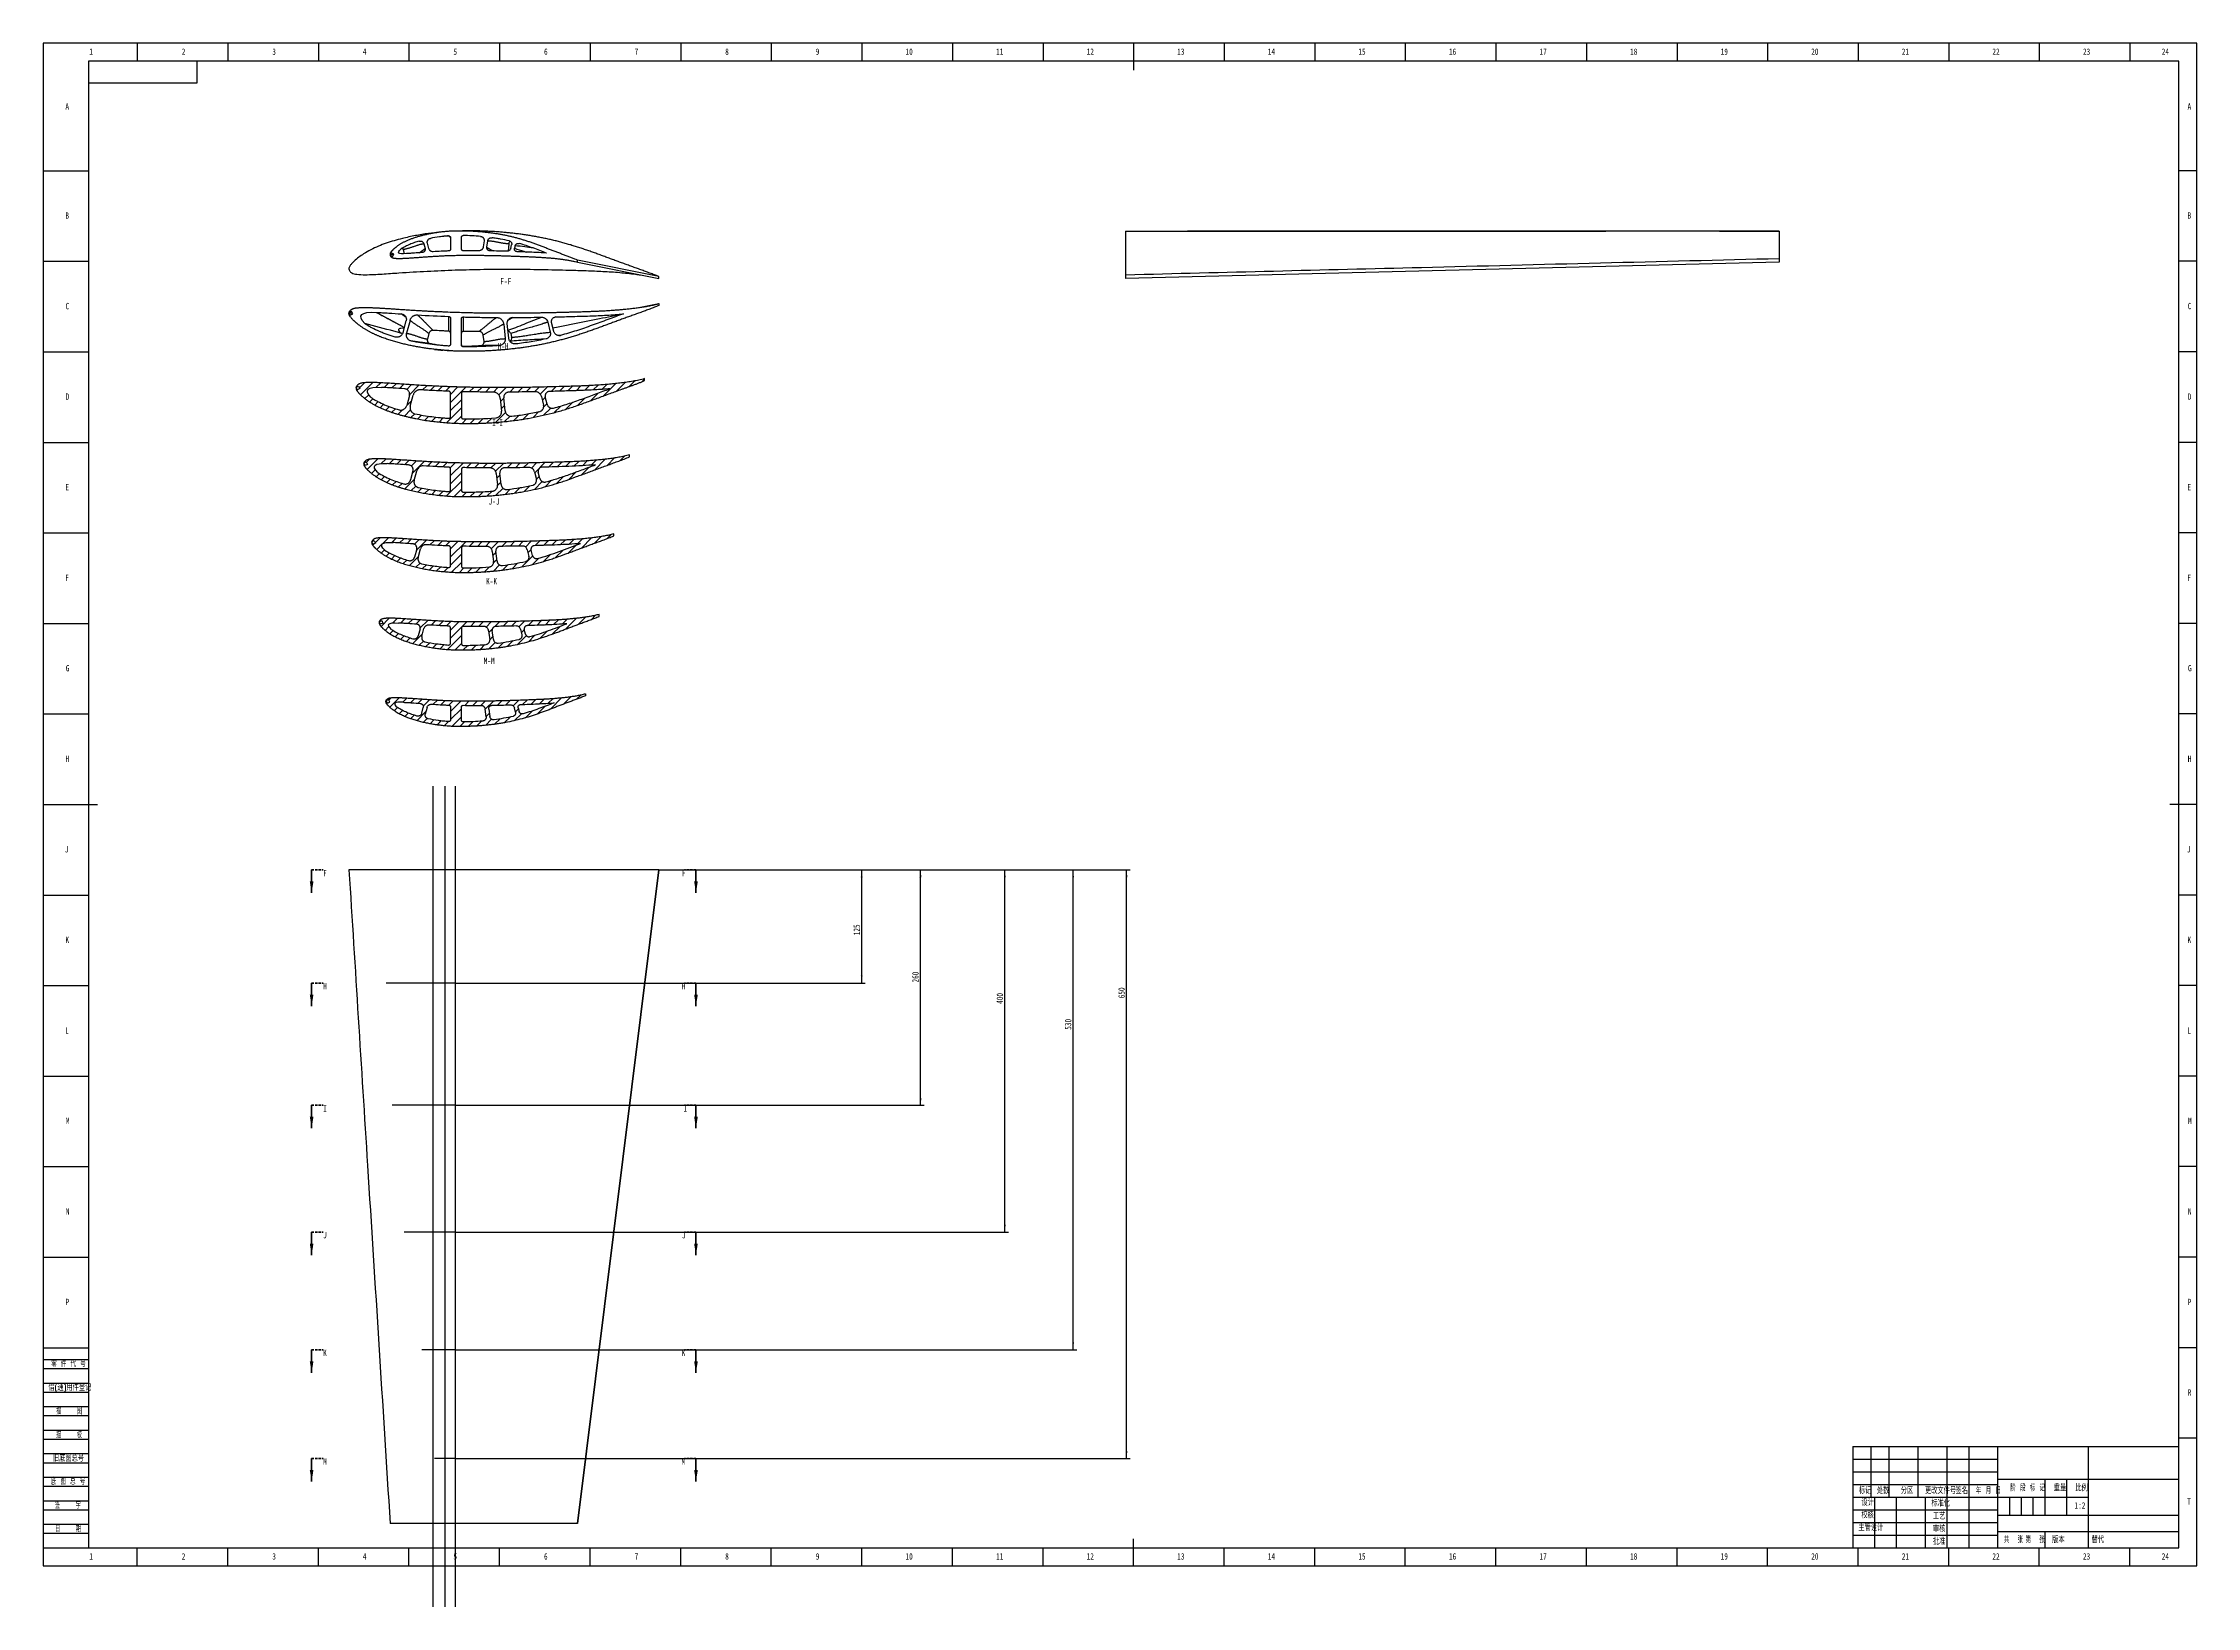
# Model space of a CAD drawing. Header units: millimetres. Extents: x 0 to 1189, y -23 to 841.
import ezdxf

# ---------------------------------------------------------------- set-up
doc = ezdxf.new("R2010")
doc.units = ezdxf.units.MM
doc.header["$PDSIZE"] = -1
doc.linetypes.add('HIDDEN', pattern=[1.905, 1.27, -0.635])
for name, color, linetype in [('10', 7, 'Continuous'), ('5', 7, 'Continuous'), ('9', 7, 'Continuous'), ('SLD-0', 7, 'Continuous')]:
    doc.layers.add(name, color=color, linetype=linetype)
doc.styles.add('SLDTEXTSTYLE0', font='TXT', dxfattribs={"width": 0.7, "bigfont": 'bigfont'})
doc.styles.add('SLDTEXTSTYLE1', font='TXT', dxfattribs={"width": 0.6, "bigfont": 'bigfont'})
doc.styles.add('SLDTEXTSTYLE2', font='TXT', dxfattribs={"width": 0.614286, "bigfont": 'bigfont'})
doc.styles.add('SLDTEXTSTYLE3', font='TXT', dxfattribs={"width": 0.62, "bigfont": 'bigfont'})
doc.styles.add('SLDTEXTSTYLE4', font='TXT', dxfattribs={"width": 0.566667, "bigfont": 'bigfont'})
doc.styles.add('SLDTEXTSTYLE5', font='TXT', dxfattribs={"width": 0.7})
doc.dimstyles.new('SLDDIMSTYLE0', dxfattribs={"dimtxt": 3.5, "dimasz": 4.08, "dimexe": 0, "dimexo": 0.0625, "dimgap": 0.875, "dimtad": 2, "dimlfac": 2, "dimrnd": 1e-09, "dimzin": 12, "dimdsep": 46, "dimtxsty": 'SLDTEXTSTYLE5', "dimsah": 1, "dimcen": 0.09, "dimadec": 0, "dimazin": 3, "dimtfac": 1, "dimtofl": 0, "dimtmove": 0, "dimatfit": 3, "dimfxl": 0, "dimfrac": 2, "dimtolj": 1, "dimtzin": 12, "dimarcsym": 0})

msp = doc.modelspace()

# ---------------------------------------------------------------- texts
at = {"color": 7, "linetype": 'Continuous', "char_height": 3.5, "attachment_point": 1, "style": 'SLDTEXTSTYLE5'}
for s, insert in [('F', (154.6004, 384.3789)), ('F', (352.6796, 384.3789)), ('H', (154.6004, 321.8789)), ('H', (352.5453, 321.8789)), ('I', (154.6004, 254.3789)), ('I', (353.5812, 254.3789)), ('J', (154.6004, 184.3789)), ('J', (352.6988, 184.3789)), ('K', (154.6004, 119.3789)), ('K', (352.5453, 119.3789)), ('M', (154.6004, 59.3789)), ('M', (352.4398, 59.3789))]:
    msp.add_mtext(s, dxfattribs=dict(at, insert=insert))
at = {"layer": '10', "char_height": 3.5, "attachment_point": 2}
for s, insert, style in [('1', (26.5444, 838.0095), 'SLDTEXTSTYLE5'), ('2', (77.5444, 838.0095), 'SLDTEXTSTYLE5'), ('3', (127.5444, 838.0095), 'SLDTEXTSTYLE5'), ('4', (177.5444, 838.0095), 'SLDTEXTSTYLE5'), ('5', (227.5444, 838.0095), 'SLDTEXTSTYLE5'), ('6', (277.5469, 838.0095), 'SLDTEXTSTYLE5'), ('7', (327.5469, 838.0095), 'SLDTEXTSTYLE5'), ('8', (377.5469, 838.0095), 'SLDTEXTSTYLE5'), ('9', (427.5469, 838.0095), 'SLDTEXTSTYLE5'), ('10', (478.0889, 838.0095), 'SLDTEXTSTYLE5'), ('11', (528.0889, 838.0095), 'SLDTEXTSTYLE5'), ('12', (578.0889, 838.0095), 'SLDTEXTSTYLE5'), ('13', (628.0889, 838.0095), 'SLDTEXTSTYLE5'), ('14', (678.0889, 838.0095), 'SLDTEXTSTYLE5'), ('15', (728.0889, 838.0095), 'SLDTEXTSTYLE5'), ('16', (778.0913, 838.0095), 'SLDTEXTSTYLE5'), ('17', (828.0913, 838.0095), 'SLDTEXTSTYLE5'), ('18', (878.0913, 838.0095), 'SLDTEXTSTYLE5'), ('19', (928.0913, 838.0095), 'SLDTEXTSTYLE5'), ('20', (978.0889, 838.0095), 'SLDTEXTSTYLE5'), ('21', (1028.0889, 838.0095), 'SLDTEXTSTYLE5'), ('22', (1078.0889, 838.0095), 'SLDTEXTSTYLE5'), ('23', (1128.0889, 838.0095), 'SLDTEXTSTYLE5'), ('24', (1171.5889, 838.0095), 'SLDTEXTSTYLE5'), ('A', (13.3203, 807.7595), 'SLDTEXTSTYLE5'), ('A', (1184.8203, 807.7595), 'SLDTEXTSTYLE5'), ('B', (13.3203, 747.5095), 'SLDTEXTSTYLE5'), ('B', (1184.8203, 747.5095), 'SLDTEXTSTYLE5'), ('F-F', (255.4704, 711.1986), 'SLDTEXTSTYLE5'), ('C', (13.4273, 697.5095), 'SLDTEXTSTYLE5'), ('C', (1184.9273, 697.5095), 'SLDTEXTSTYLE5'), ('H-H', (253.9772, 675.3828), 'SLDTEXTSTYLE5'), ('D', (13.4297, 647.5095), 'SLDTEXTSTYLE5'), ('D', (1184.9297, 647.5095), 'SLDTEXTSTYLE5'), ('I-I', (250.8761, 633.2011), 'SLDTEXTSTYLE5'), ('E', (13.3179, 597.5095), 'SLDTEXTSTYLE5'), ('E', (1184.8179, 597.5095), 'SLDTEXTSTYLE5'), ('J-J', (248.9425, 589.6321), 'SLDTEXTSTYLE5'), ('F', (13.2243, 547.5095), 'SLDTEXTSTYLE5'), ('F', (1184.7243, 547.5095), 'SLDTEXTSTYLE5'), ('K-K', (247.5584, 545.5108), 'SLDTEXTSTYLE5'), ('M-M', (246.2765, 501.6463), 'SLDTEXTSTYLE5'), ('G', (13.5391, 497.5095), 'SLDTEXTSTYLE5'), ('G', (1185.0391, 497.5095), 'SLDTEXTSTYLE5'), ('H', (13.4297, 447.5095), 'SLDTEXTSTYLE5'), ('H', (1184.9297, 447.5095), 'SLDTEXTSTYLE5'), ('J', (13.0153, 397.5095), 'SLDTEXTSTYLE5'), ('J', (1184.5153, 397.5095), 'SLDTEXTSTYLE5'), ('K', (13.3203, 347.5095), 'SLDTEXTSTYLE5'), ('K', (1184.8203, 347.5095), 'SLDTEXTSTYLE5'), ('L', (13.1806, 297.5095), 'SLDTEXTSTYLE5'), ('L', (1184.6806, 297.5095), 'SLDTEXTSTYLE5'), ('M', (13.5974, 247.5095), 'SLDTEXTSTYLE5'), ('M', (1185.0974, 247.5095), 'SLDTEXTSTYLE5'), ('N', (13.5488, 197.5095), 'SLDTEXTSTYLE5'), ('N', (1185.0488, 197.5095), 'SLDTEXTSTYLE5'), ('P', (13.4443, 147.5095), 'SLDTEXTSTYLE5'), ('P', (1184.9443, 147.5095), 'SLDTEXTSTYLE5'), ('R', (1184.9297, 97.5095), 'SLDTEXTSTYLE5'), ('T', (1184.6563, 37.2595), 'SLDTEXTSTYLE5'), ('校核', (1007.176, 29.8568), 'SLDTEXTSTYLE0'), ('主管设计', (1008.926, 22.8297), 'SLDTEXTSTYLE0'), ('1', (26.5444, 7.0095), 'SLDTEXTSTYLE5'), ('2', (77.5444, 7.0095), 'SLDTEXTSTYLE5'), ('3', (127.5444, 7.0095), 'SLDTEXTSTYLE5'), ('4', (177.5444, 7.0095), 'SLDTEXTSTYLE5'), ('5', (227.5444, 7.0095), 'SLDTEXTSTYLE5'), ('6', (277.5469, 7.0095), 'SLDTEXTSTYLE5'), ('7', (327.5469, 7.0095), 'SLDTEXTSTYLE5'), ('8', (377.5469, 7.0095), 'SLDTEXTSTYLE5'), ('9', (427.5469, 7.0095), 'SLDTEXTSTYLE5'), ('10', (478.0889, 7.0095), 'SLDTEXTSTYLE5'), ('11', (528.0889, 7.0095), 'SLDTEXTSTYLE5'), ('12', (578.0889, 7.0095), 'SLDTEXTSTYLE5'), ('13', (628.0889, 7.0095), 'SLDTEXTSTYLE5'), ('14', (678.0889, 7.0095), 'SLDTEXTSTYLE5'), ('15', (728.0889, 7.0095), 'SLDTEXTSTYLE5'), ('16', (778.0913, 7.0095), 'SLDTEXTSTYLE5'), ('17', (828.0913, 7.0095), 'SLDTEXTSTYLE5'), ('18', (878.0913, 7.0095), 'SLDTEXTSTYLE5'), ('19', (928.0913, 7.0095), 'SLDTEXTSTYLE5'), ('20', (978.0889, 7.0095), 'SLDTEXTSTYLE5'), ('21', (1028.0889, 7.0095), 'SLDTEXTSTYLE5'), ('22', (1078.0889, 7.0095), 'SLDTEXTSTYLE5'), ('23', (1128.0889, 7.0095), 'SLDTEXTSTYLE5'), ('24', (1171.5889, 7.0095), 'SLDTEXTSTYLE5')]:
    msp.add_mtext(s, dxfattribs=dict(at, insert=insert, style=style))
at = {"layer": '10', "color": 7, "insert": (1112.5264, 16.1881), "char_height": 3.5, "attachment_point": 2, "style": 'SLDTEXTSTYLE0'}
msp.add_mtext('版本', dxfattribs=at)
at = {"layer": '9', "color": 7, "char_height": 3.5}
for s, insert, attachment_point, style in [('零 件 代 号', (4.4822, 113.3599), 1, 'SLDTEXTSTYLE2'), ('借(通)用件登记', (2.9328, 100.2756), 1, 'SLDTEXTSTYLE0'), ('描    图', (14.3518, 87.176), 2, 'SLDTEXTSTYLE4'), ('描    校', (14.3193, 74.1365), 2, 'SLDTEXTSTYLE4'), ('旧底图总号', (5.4591, 61.2006), 1, 'SLDTEXTSTYLE0'), ('底 图 总 号', (4.2122, 48.4331), 1, 'SLDTEXTSTYLE2'), ('标记', (1005.8211, 43.3062), 2, 'SLDTEXTSTYLE0'), ('设计', (1007.228, 36.7667), 2, 'SLDTEXTSTYLE0'), ('处数', (1015.7589, 43.3062), 2, 'SLDTEXTSTYLE0'), ('分区', (1028.9158, 43.3062), 2, 'SLDTEXTSTYLE0'), ('更改文件号', (1047.4728, 43.3062), 2, 'SLDTEXTSTYLE0'), ('标准化', (1047.5672, 36.3584), 2, 'SLDTEXTSTYLE0'), ('签名', (1059.1453, 43.3062), 2, 'SLDTEXTSTYLE0'), ('年 月 日', (1073.9089, 43.3062), 2, 'SLDTEXTSTYLE3'), ('阶 段 标 记', (1095.5362, 44.8103), 2, 'SLDTEXTSTYLE2'), ('重量', (1113.4015, 44.8103), 2, 'SLDTEXTSTYLE0'), ('比例', (1125.295, 44.8103), 2, 'SLDTEXTSTYLE0'), ('签    字', (13.7057, 35.1926), 2, 'SLDTEXTSTYLE4'), ('工艺', (1046.681, 29.2301), 2, 'SLDTEXTSTYLE0'), ('日    期', (13.7828, 22.2333), 2, 'SLDTEXTSTYLE4'), ('批准', (1046.6624, 15.2155), 2, 'SLDTEXTSTYLE0'), ('审核', (1046.6804, 22.2493), 2, 'SLDTEXTSTYLE0'), ('共  张', (1087.69, 16.1881), 2, 'SLDTEXTSTYLE1'), ('第  张', (1099.6754, 16.1881), 2, 'SLDTEXTSTYLE1')]:
    msp.add_mtext(s, dxfattribs=dict(at, insert=insert, attachment_point=attachment_point, style=style))
at = {"layer": 'SLD-0', "char_height": 3.5}
for s, insert, attachment_point, style in [('1:2', (1124.4373, 35.1578), 2, 'SLDTEXTSTYLE5'), ('替代', (1130.8513, 16.1881), 1, 'SLDTEXTSTYLE0')]:
    msp.add_mtext(s, dxfattribs=dict(at, insert=insert, attachment_point=attachment_point, style=style))

# ---------------------------------------------------------------- blocks, each defined once
blk = doc.blocks.new('_D')
at = {"layer": '10'}
for p, q in [((339.8, 384.4), (453.9, 384.4)), ((451.9, 321.9), (451.9, 384.4)), ((227.4, 321.9), (453.9, 321.9))]:
    blk.add_line(p, q, dxfattribs=at)
for points in [[(451.9, 384.4), (451.4, 380.3), (452.4, 380.3)], [(451.9, 321.9), (452.4, 326), (451.4, 326)]]:
    blk.add_solid(points, dxfattribs=at)
at = {"layer": '10', "insert": (447.4, 348.3), "char_height": 3.5, "attachment_point": 1, "rotation": 90, "style": 'SLDTEXTSTYLE5'}
blk.add_mtext('125', dxfattribs=at)
blk = doc.blocks.new('_D_1')
at = {"layer": '10'}
for p, q in [((339.8, 384.4), (486.4, 384.4)), ((484.4, 254.4), (484.4, 384.4)), ((227.4, 254.4), (486.4, 254.4))]:
    blk.add_line(p, q, dxfattribs=at)
for points in [[(484.4, 384.4), (483.8, 380.3), (484.9, 380.3)], [(484.4, 254.4), (484.9, 258.5), (483.8, 258.5)]]:
    blk.add_solid(points, dxfattribs=at)
at = {"layer": '10', "insert": (479.8, 322.2), "char_height": 3.5, "attachment_point": 1, "rotation": 90, "style": 'SLDTEXTSTYLE5'}
blk.add_mtext('260', dxfattribs=at)
blk = doc.blocks.new('_D_2')
at = {"layer": '10'}
for p, q in [((339.8, 384.4), (532.9, 384.4)), ((530.9, 184.4), (530.9, 384.4)), ((227.4, 184.4), (532.9, 184.4))]:
    blk.add_line(p, q, dxfattribs=at)
for points in [[(530.9, 384.4), (530.4, 380.3), (531.4, 380.3)], [(530.9, 184.4), (531.4, 188.5), (530.4, 188.5)]]:
    blk.add_solid(points, dxfattribs=at)
at = {"layer": '10', "insert": (526.4, 310.4), "char_height": 3.5, "attachment_point": 1, "rotation": 90, "style": 'SLDTEXTSTYLE5'}
blk.add_mtext('400', dxfattribs=at)
blk = doc.blocks.new('_D_3')
at = {"layer": '10'}
for p, q in [((339.8, 384.4), (570.6, 384.4)), ((568.6, 119.4), (568.6, 384.4)), ((227.4, 119.4), (570.6, 119.4))]:
    blk.add_line(p, q, dxfattribs=at)
for points in [[(568.6, 384.4), (568.1, 380.3), (569.1, 380.3)], [(568.6, 119.4), (569.1, 123.5), (568.1, 123.5)]]:
    blk.add_solid(points, dxfattribs=at)
at = {"layer": '10', "insert": (564.1, 296.1), "char_height": 3.5, "attachment_point": 1, "rotation": 90, "style": 'SLDTEXTSTYLE5'}
blk.add_mtext('530', dxfattribs=at)
blk = doc.blocks.new('_D_4')
at = {"layer": '10'}
for p, q in [((339.8, 384.4), (600.1, 384.4)), ((598.1, 59.4), (598.1, 384.4)), ((227.4, 59.4), (600.1, 59.4))]:
    blk.add_line(p, q, dxfattribs=at)
for points in [[(598.1, 384.4), (597.6, 380.3), (598.6, 380.3)], [(598.1, 59.4), (598.6, 63.5), (597.6, 63.5)]]:
    blk.add_solid(points, dxfattribs=at)
at = {"layer": '10', "insert": (593.6, 313.5), "char_height": 3.5, "attachment_point": 1, "rotation": 90, "style": 'SLDTEXTSTYLE5'}
blk.add_mtext('650', dxfattribs=at)

# ---------------------------------------------------------------- dimensions: what is measured, and where the dimension line sits
at = {"layer": '10'}
for base, p1, picture, middle in [((451.8877, 384.3789), (227.4316, 321.8789), '_D', (451.8877, 350.6468)), ((484.3525, 384.3789), (227.4316, 254.3789), '_D_1', (484.3525, 324.4653)), ((530.9252, 384.3789), (227.4316, 184.3789), '_D_2', (530.9252, 312.6876)), ((568.6273, 384.3789), (227.4316, 119.3789), '_D_3', (568.6273, 298.4492)), ((598.1392, 384.3789), (227.4316, 59.3789), '_D_4', (598.1392, 315.807))]:
    dim = msp.add_linear_dim(base=base, p1=p1, p2=(339.8282, 384.3789), angle=90, dimstyle='SLDDIMSTYLE0', dxfattribs=at)
    dim.commit()
    dim.dimension.update_dxf_attribs({"geometry": picture, "text_midpoint": middle, "dimtype": 160})

# ---------------------------------------------------------------- hatches: boundary and pattern name
at = {"layer": '10', "linetype": 'Continuous', "lineweight": 18}
h = msp.add_hatch(dxfattribs=at)
h.set_pattern_fill('ANSI31', color=256, style=0)
edge = h.paths.add_edge_path(flags=0)
edge.add_spline(control_points=[(227.4316, 631.0171), (227.9952, 631.0163), (229.1223, 631.0055), (230.8127, 630.9737), (232.5032, 630.9401), (234.1939, 630.9252), (235.8846, 630.924), (238.1389, 630.9447), (240.3927, 630.9959), (242.6456, 631.0768), (244.8978, 631.1772), (247.711, 631.341), (251.0831, 631.5943), (254.4503, 631.9064), (257.812, 632.2737), (261.1665, 632.6997), (264.5132, 633.1852), (268.9623, 633.9172), (274.4943, 635.0001), (281.0721, 636.5783), (286.4965, 638.1119), (290.7966, 639.4676), (295.0734, 640.8959), (299.3194, 642.4126), (303.5514, 643.9676), (306.7222, 645.1424), (309.893, 646.3173), (313.064, 647.4918), (316.2372, 648.6602), (318.8841, 649.627), (321.0035, 650.3951), (322.5947, 650.9667), (324.1852, 651.5401), (325.7743, 652.1175), (327.3588, 652.7075), (328.9385, 653.3102), (330.5091, 653.9362), (331.5534, 654.3605), (332.0705, 654.5847)], knot_values=[0, 0, 0, 0, 0.015625, 0.03125, 0.046875, 0.0625, 0.078125, 0.09375, 0.125, 0.140625, 0.15625, 0.1875, 0.21875, 0.25, 0.28125, 0.3125, 0.34375, 0.375, 0.4375, 0.5, 0.5625, 0.59375, 0.625, 0.6875, 0.71875, 0.75, 0.78125, 0.8125, 0.84375, 0.875, 0.890625, 0.90625, 0.921875, 0.9375, 0.953125, 0.96875, 0.984375, 1, 1, 1, 1], weights=[1, 1, 1, 1, 1, 1, 1, 1, 1, 1, 1, 1, 1, 1, 1, 1, 1, 1, 1, 1, 1, 1, 1, 1, 1, 1, 1, 1, 1, 1, 1, 1, 1, 1, 1, 1, 1, 1, 1], degree=3, periodic=0)
edge.add_line((332.0705, 654.5847), (332.0709, 655.6655))
edge.add_spline(control_points=[(332.0709, 655.6655), (331.5511, 655.5066), (330.4968, 655.2389), (328.91, 654.8596), (327.3114, 654.5283), (325.7057, 654.2318), (324.0936, 653.9675), (322.4773, 653.7281), (320.8576, 653.5071), (319.2356, 653.3006), (317.6114, 653.1075), (315.4432, 652.8665), (312.7284, 652.5976), (309.4645, 652.3219), (306.1959, 652.0881), (302.9232, 651.8948), (299.6475, 651.7348), (296.3696, 651.6024), (293.0901, 651.4898), (289.8094, 651.3891), (285.4343, 651.2638), (279.9644, 651.1132), (273.3998, 650.9579), (267.9298, 650.8586), (263.555, 650.8), (260.2745, 650.7663), (256.9951, 650.743), (253.7168, 650.7313), (250.4398, 650.7305), (247.1645, 650.7417), (243.8909, 650.766), (240.6193, 650.8039), (237.8949, 650.8473), (235.7166, 650.8889), (234.0835, 650.9254), (232.7231, 650.9546), (231.6353, 650.9847), (230.5477, 651.017), (229.1889, 651.0613), (228.1019, 651.0885), (226.9506, 651.1163), (226.039, 651.1443), (224.8241, 651.1847), (223.913, 651.217), (223.0023, 651.2521), (222.0917, 651.2899), (221.1814, 651.3285), (219.9679, 651.3806), (218.4515, 651.4495), (216.6327, 651.5363), (214.8146, 651.6273), (212.3915, 651.7545), (209.9698, 651.8893), (207.5495, 652.0326), (205.735, 652.1437), (203.9211, 652.258), (202.1078, 652.376), (200.2951, 652.4966), (198.4829, 652.6191), (196.6712, 652.744), (194.8598, 652.8689), (193.0486, 652.9915), (191.2372, 653.1086), (189.4256, 653.2178), (187.9156, 653.2996), (186.7075, 653.3605), (185.8013, 653.4041), (184.8951, 653.4459), (183.9889, 653.4854), (183.0825, 653.5192), (182.1758, 653.5446), (181.2689, 653.5577), (180.3619, 653.5559), (179.4551, 653.5355), (178.549, 653.4971), (177.6441, 653.4352), (176.7412, 653.3512), (175.8413, 653.2341), (175.109, 653.0368), (174.5559, 652.7902), (174.2289, 652.6004), (173.9802, 652.4285), (173.7405, 652.2443), (173.5168, 652.0405), (173.3397, 651.844), (173.2429, 651.7282), (173.1744, 651.638), (173.1109, 651.5441), (173.0544, 651.4459), (173.0031, 651.3449), (172.9491, 651.2456), (172.8985, 651.1445), (172.8617, 651.0375), (172.8324, 650.9284), (172.8103, 650.8173), (172.794, 650.7052), (172.7806, 650.5547), (172.7787, 650.3654), (172.8014, 650.1775), (172.8298, 650.0293), (172.8571, 649.9193), (172.8897, 649.8108), (172.9388, 649.6679), (173.0106, 649.4931), (173.1107, 649.2898), (173.2587, 649.0261), (173.4676, 648.7109), (173.7427, 648.3505), (174.0362, 648.0046), (174.3418, 647.6698), (174.6565, 647.3434), (174.9764, 647.0221), (175.4071, 646.5979), (175.958, 646.0805), (176.6378, 645.4803), (177.3377, 644.9035), (178.0542, 644.3476), (179.0292, 643.6324), (180.2802, 642.7836), (181.8234, 641.8298), (183.4036, 640.9383), (185.0183, 640.1107), (186.6629, 639.3441), (188.3331, 638.6343), (190.0226, 637.9718), (191.7282, 637.351), (193.448, 636.7703), (195.1797, 636.2251), (196.9222, 635.7146), (198.6736, 635.2341), (200.4329, 634.7822), (202.1996, 634.3586), (203.9731, 633.9627), (206.3462, 633.4717), (209.3269, 632.9239), (212.3236, 632.4624), (214.7287, 632.1403), (216.536, 631.9225), (218.3466, 631.7281), (220.1596, 631.5521), (221.9759, 631.4057), (223.7933, 631.2675), (225.6116, 631.1315), (226.8248, 631.0519), (227.4316, 631.0171)], knot_values=[0, 0, 0, 0, 0.007374257, 0.014748514, 0.022122771, 0.029497028, 0.036871285, 0.044245542, 0.051619799, 0.058994056, 0.066368313, 0.07374257, 0.088491084, 0.103239598, 0.117988112, 0.132736627, 0.147485141, 0.162233655, 0.176982169, 0.191730683, 0.206479197, 0.235976225, 0.265473253, 0.294970281, 0.309718795, 0.324467309, 0.339215823, 0.353964337, 0.368712851, 0.383461366, 0.39820988, 0.412958394, 0.427706908, 0.435081165, 0.442455422, 0.449829679, 0.453516807, 0.457203936, 0.464578193, 0.47195245, 0.47195245, 0.480203193, 0.484328564, 0.488453936, 0.492579307, 0.496704679, 0.50083005, 0.504955422, 0.513206165, 0.521456908, 0.529707651, 0.537958394, 0.55445988, 0.562710623, 0.570961366, 0.579212108, 0.587462851, 0.595713594, 0.603964337, 0.61221508, 0.620465823, 0.628716566, 0.636967309, 0.645218052, 0.653468795, 0.657594167, 0.661719538, 0.66584491, 0.669970281, 0.674095653, 0.678221024, 0.682346396, 0.686471767, 0.690597139, 0.69472251, 0.698847882, 0.702973253, 0.707098625, 0.711223996, 0.713286682, 0.715349368, 0.71638071, 0.717412053, 0.719474739, 0.720506082, 0.721021753, 0.721537425, 0.722053096, 0.722568768, 0.723084439, 0.72360011, 0.724115782, 0.724631453, 0.725147125, 0.725662796, 0.726178468, 0.726694139, 0.727725482, 0.728756825, 0.729272496, 0.729788168, 0.730303839, 0.730819511, 0.731850853, 0.732882196, 0.733913539, 0.735976225, 0.738038911, 0.740101596, 0.742164282, 0.744226968, 0.746289654, 0.748352339, 0.752477711, 0.756603082, 0.760728454, 0.764853825, 0.768979197, 0.77722994, 0.785480683, 0.793731426, 0.801982169, 0.810232912, 0.818483655, 0.826734398, 0.834985141, 0.843235884, 0.851486627, 0.859737369, 0.867988112, 0.876238855, 0.884489598, 0.892740341, 0.900991084, 0.91749257, 0.933994056, 0.942244799, 0.950495542, 0.958746285, 0.966997028, 0.975247771, 0.983498514, 0.991749257, 1, 1, 1, 1], weights=[1, 1, 1, 1, 1, 1, 1, 1, 1, 1, 1, 1, 1, 1, 1, 1, 1, 1, 1, 1, 1, 1, 1, 1, 1, 1, 1, 1, 1, 1, 1, 1, 1, 1, 1, 1, 1, 1, 1, 1, 1, 1, 1, 1, 1, 1, 1, 1, 1, 1, 1, 1, 1, 1, 1, 1, 1, 1, 1, 1, 1, 1, 1, 1, 1, 1, 1, 1, 1, 1, 1, 1, 1, 1, 1, 1, 1, 1, 1, 1, 1, 1, 1, 1, 1, 1, 1, 1, 1, 1, 1, 1, 1, 1, 1, 1, 1, 1, 1, 1, 1, 1, 1, 1, 1, 1, 1, 1, 1, 1, 1, 1, 1, 1, 1, 1, 1, 1, 1, 1, 1, 1, 1, 1, 1, 1, 1, 1, 1, 1, 1, 1, 1, 1, 1, 1, 1, 1, 1, 1, 1, 1, 1, 1, 1], degree=3, periodic=0)
edge = h.paths.add_edge_path(flags=0)
edge.add_spline(control_points=[(223.968, 648.7131), (224.0294, 648.7109), (224.0909, 648.7029), (224.1508, 648.6895), (224.26, 648.6649), (224.3665, 648.6212), (224.4614, 648.5618), (224.5564, 648.5025), (224.6424, 648.4259), (224.7123, 648.3385), (224.7823, 648.2511), (224.8381, 648.1504), (224.8752, 648.0447), (224.9122, 647.939), (224.9316, 647.8255), (224.9316, 647.7136)], knot_values=[0, 0, 0, 0, 0.000368666, 0.000368666, 0.000368666, 0.001047043, 0.001047043, 0.001047043, 0.001725586, 0.001725586, 0.001725586, 0.002404206, 0.002404206, 0.002404206, 0.003082821, 0.003082821, 0.003082821, 0.003082821], weights=[1, 1, 1, 1, 1, 1, 1, 1, 1, 1, 1, 1, 1, 1, 1, 1], degree=3, periodic=0)
edge.add_line((224.9316, 647.7136), (224.9316, 634.7674))
edge.add_spline(control_points=[(224.9316, 634.7674), (224.9316, 634.6688), (224.9167, 634.5692), (224.8879, 634.475), (224.8551, 634.368), (224.8035, 634.2651), (224.7372, 634.1749), (224.6709, 634.0848), (224.5881, 634.0048), (224.4957, 633.9417), (224.4033, 633.8785), (224.2987, 633.8305), (224.1906, 633.8015), (224.0825, 633.7725), (223.9679, 633.7618), (223.8562, 633.7702)], knot_values=[0, 0, 0, 0, 0.000591229, 0.000591229, 0.000591229, 0.001264958, 0.001264958, 0.001264958, 0.001938687, 0.001938687, 0.001938687, 0.002612417, 0.002612417, 0.002612417, 0.003286146, 0.003286146, 0.003286146, 0.003286146], weights=[1, 1, 1, 1, 1, 1, 1, 1, 1, 1, 1, 1, 1, 1, 1, 1], degree=3, periodic=0)
edge.add_spline(control_points=[(223.8562, 633.7702), (217.6337, 634.2402), (211.4093, 634.9738), (205.2994, 636.2425)], knot_values=[0.000733587, 0.000733587, 0.000733587, 0.000733587, 0.038175254, 0.038175254, 0.038175254, 0.038175254], weights=[1, 1, 1, 1], degree=3, periodic=0)
edge.add_spline(control_points=[(205.2994, 636.2425), (204.9715, 636.3106), (204.6504, 636.429), (204.3568, 636.5902), (204.0243, 636.7728), (203.7187, 637.0152), (203.4654, 637.2975), (203.2121, 637.5797), (203.004, 637.9094), (202.8584, 638.2595), (202.7128, 638.6095), (202.6256, 638.9894), (202.604, 639.3679), (202.5839, 639.7216), (202.6203, 640.0828), (202.7108, 640.4253)], knot_values=[0, 0, 0, 0, 0.002009408, 0.002009408, 0.002009408, 0.004292548, 0.004292548, 0.004292548, 0.006574729, 0.006574729, 0.006574729, 0.008856341, 0.008856341, 0.008856341, 0.010984951, 0.010984951, 0.010984951, 0.010984951], weights=[1, 1, 1, 1, 1, 1, 1, 1, 1, 1, 1, 1, 1, 1, 1, 1], degree=3, periodic=0)
edge.add_spline(control_points=[(202.7108, 640.4253), (202.984, 641.4602), (203.2573, 642.4951), (203.8014, 644.5556), (204.0723, 645.5813), (204.3431, 646.6069)], knot_values=[0, 0, 0, 0, 0.201013598, 0.201013598, 0.400236645, 0.400236645, 0.400236645, 0.400236645], weights=[1, 1, 1, 1, 1, 1], degree=3, periodic=0)
edge.add_spline(control_points=[(204.3431, 646.6069), (204.3577, 646.6623), (204.3736, 646.7174), (204.3907, 646.7722), (204.5198, 647.1857), (204.722, 647.5826), (204.9807, 647.93), (205.2395, 648.2776), (205.5618, 648.5852), (205.921, 648.8275), (206.2804, 649.0699), (206.6867, 649.2535), (207.1061, 649.3632), (207.4978, 649.4657), (207.9107, 649.5064), (208.3149, 649.4825)], knot_values=[0, 0, 0, 0, 0.00034399, 0.00034399, 0.00034399, 0.00297977, 0.00297977, 0.00297977, 0.005616345, 0.005616345, 0.005616345, 0.008254136, 0.008254136, 0.008254136, 0.010713336, 0.010713336, 0.010713336, 0.010713336], weights=[1, 1, 1, 1, 1, 1, 1, 1, 1, 1, 1, 1, 1, 1, 1, 1], degree=3, periodic=0)
edge.add_spline(control_points=[(208.3149, 649.4825), (213.5297, 649.174), (218.7475, 648.9037), (223.968, 648.7131)], knot_values=[0.00072303, 0.00072303, 0.00072303, 0.00072303, 0.032067215, 0.032067215, 0.032067215, 0.032067215], weights=[1, 1, 1, 1], degree=3, periodic=0)
edge = h.paths.add_edge_path(flags=0)
edge.add_spline(control_points=[(254.3135, 645.0365), (254.2791, 645.3648), (254.3019, 645.7037), (254.3799, 646.0244), (254.4567, 646.3407), (254.5893, 646.6481), (254.7666, 646.9211), (254.9439, 647.1942), (255.1709, 647.4403), (255.4286, 647.6393), (255.6862, 647.8382), (255.9818, 647.9953), (256.2908, 648.0977), (256.579, 648.1933), (256.886, 648.2437), (257.1897, 648.2454)], knot_values=[0, 0, 0, 0, 0.001980383, 0.001980383, 0.001980383, 0.003932569, 0.003932569, 0.003932569, 0.005885182, 0.005885182, 0.005885182, 0.007837292, 0.007837292, 0.007837292, 0.009655054, 0.009655054, 0.009655054, 0.009655054], weights=[1, 1, 1, 1, 1, 1, 1, 1, 1, 1, 1, 1, 1, 1, 1, 1], degree=3, periodic=0)
edge.add_spline(control_points=[(257.1897, 648.2454), (262.0448, 648.2723), (266.8998, 648.3352), (271.7541, 648.4297)], knot_values=[0.000615768, 0.000615768, 0.000615768, 0.000615768, 0.029746972, 0.029746972, 0.029746972, 0.029746972], weights=[1, 1, 1, 1], degree=3, periodic=0)
edge.add_spline(control_points=[(271.7541, 648.4297), (272.1601, 648.4376), (272.574, 648.3705), (272.9566, 648.2345), (273.3136, 648.1077), (273.6537, 647.9176), (273.9487, 647.6799), (274.2435, 647.4424), (274.5015, 647.1507), (274.7011, 646.8291), (274.8879, 646.528), (275.0286, 646.1933), (275.1128, 645.8491)], knot_values=[0, 0, 0, 0, 0.0024366, 0.0024366, 0.0024366, 0.004704941, 0.004704941, 0.004704941, 0.006971746, 0.006971746, 0.006971746, 0.009089272, 0.009089272, 0.009089272, 0.009089272], weights=[1, 1, 1, 1, 1, 1, 1, 1, 1, 1, 1, 1, 1], degree=3, periodic=0)
edge.add_spline(control_points=[(275.1128, 645.8491), (275.3129, 645.0313), (275.513, 644.2134), (275.9047, 642.612), (276.0964, 641.8284), (276.2881, 641.0449)], knot_values=[0, 0, 0, 0, 0.189187858, 0.189187858, 0.370434022, 0.370434022, 0.370434022, 0.370434022], weights=[1, 1, 1, 1, 1, 1], degree=3, periodic=0)
edge.add_spline(control_points=[(276.2881, 641.0449), (276.3495, 640.7942), (276.3772, 640.5329), (276.37, 640.2749), (276.3609, 639.9499), (276.2955, 639.6221), (276.1792, 639.3185), (276.0628, 639.0144), (275.8921, 638.7263), (275.6814, 638.4781), (275.4705, 638.2295), (275.2137, 638.014), (274.9323, 637.8494), (274.6702, 637.6961), (274.3804, 637.583), (274.0838, 637.5181)], knot_values=[0, 0, 0, 0, 0.00154876, 0.00154876, 0.00154876, 0.003509744, 0.003509744, 0.003509744, 0.005473854, 0.005473854, 0.005473854, 0.007440152, 0.007440152, 0.007440152, 0.009268297, 0.009268297, 0.009268297, 0.009268297], weights=[1, 1, 1, 1, 1, 1, 1, 1, 1, 1, 1, 1, 1, 1, 1, 1], degree=3, periodic=0)
edge.add_spline(control_points=[(274.0838, 637.5181), (269.0519, 636.418), (263.9608, 635.5687), (258.85, 634.9284)], knot_values=[0.000487595, 0.000487595, 0.000487595, 0.000487595, 0.031392337, 0.031392337, 0.031392337, 0.031392337], weights=[1, 1, 1, 1], degree=3, periodic=0)
edge.add_spline(control_points=[(258.85, 634.9284), (258.554, 634.8913), (258.2505, 634.8936), (257.9551, 634.9352), (257.5794, 634.9881), (257.2076, 635.1066), (256.8705, 635.2808), (256.5337, 635.4549), (256.2222, 635.6895), (255.9619, 635.9653), (255.7017, 636.2409), (255.4854, 636.5653), (255.3311, 636.9115), (255.1868, 637.2351), (255.0929, 637.5858), (255.056, 637.9382)], knot_values=[0, 0, 0, 0, 0.001789832, 0.001789832, 0.001789832, 0.004079018, 0.004079018, 0.004079018, 0.006366811, 0.006366811, 0.006366811, 0.008653791, 0.008653791, 0.008653791, 0.010787343, 0.010787343, 0.010787343, 0.010787343], weights=[1, 1, 1, 1, 1, 1, 1, 1, 1, 1, 1, 1, 1, 1, 1, 1], degree=3, periodic=0)
edge.add_spline(control_points=[(255.056, 637.9382), (254.9396, 639.0512), (254.8232, 640.1642), (254.5756, 642.5303), (254.4446, 643.7834), (254.3135, 645.0365)], knot_values=[0, 0, 0, 0, 0.20502361, 0.20502361, 0.435850749, 0.435850749, 0.435850749, 0.435850749], weights=[1, 1, 1, 1, 1, 1], degree=3, periodic=0)
edge = h.paths.add_edge_path(flags=0)
edge.add_spline(control_points=[(279.5278, 648.605), (290.6779, 648.8871), (301.8478, 649.0964), (312.9548, 650.1156)], knot_values=[0.000876184, 0.000876184, 0.000876184, 0.000876184, 0.067798415, 0.067798415, 0.067798415, 0.067798415], weights=[1, 1, 1, 1], degree=3, periodic=0)
edge.add_spline(control_points=[(312.9548, 650.1156), (302.6571, 646.3182), (292.4119, 642.2756), (281.817, 639.41)], knot_values=[0.002396131, 0.002396131, 0.002396131, 0.002396131, 0.06824964, 0.06824964, 0.06824964, 0.06824964], weights=[1, 1, 1, 1], degree=3, periodic=0)
edge.add_spline(control_points=[(281.817, 639.41), (281.5651, 639.3419), (281.3016, 639.3076), (281.0406, 639.3089), (280.7149, 639.3106), (280.385, 639.3684), (280.0782, 639.4776), (279.7719, 639.5867), (279.4802, 639.7499), (279.2272, 639.954), (278.9745, 640.1578), (278.7534, 640.4079), (278.5823, 640.6838), (278.4222, 640.9418), (278.3017, 641.2288), (278.2296, 641.5238)], knot_values=[0, 0, 0, 0, 0.001565943, 0.001565943, 0.001565943, 0.003530284, 0.003530284, 0.003530284, 0.005490831, 0.005490831, 0.005490831, 0.007448621, 0.007448621, 0.007448621, 0.00927682, 0.00927682, 0.00927682, 0.00927682], weights=[1, 1, 1, 1, 1, 1, 1, 1, 1, 1, 1, 1, 1, 1, 1, 1], degree=3, periodic=0)
edge.add_spline(control_points=[(278.2296, 641.5238), (278.0555, 642.2357), (277.8814, 642.9476), (277.5485, 644.309), (277.3897, 644.9586), (277.2308, 645.6081)], knot_values=[0, 0, 0, 0, 0.171669812, 0.171669812, 0.328289209, 0.328289209, 0.328289209, 0.328289209], weights=[1, 1, 1, 1, 1, 1], degree=3, periodic=0)
edge.add_spline(control_points=[(277.2308, 645.6081), (277.2078, 645.7022), (277.1904, 645.7979), (277.1789, 645.8942), (277.1466, 646.1633), (277.1604, 646.4417), (277.2192, 646.7063), (277.2781, 646.9715), (277.3837, 647.23), (277.5271, 647.4606), (277.6708, 647.6915), (277.8563, 647.9007), (278.0684, 648.0709), (278.2804, 648.2411), (278.5248, 648.3771), (278.7813, 648.4675), (279.0199, 648.5517), (279.2749, 648.5986), (279.5278, 648.605)], knot_values=[0, 0, 0, 0, 0.000581611, 0.000581611, 0.000581611, 0.002228499, 0.002228499, 0.002228499, 0.003878474, 0.003878474, 0.003878474, 0.005530508, 0.005530508, 0.005530508, 0.007182707, 0.007182707, 0.007182707, 0.008717085, 0.008717085, 0.008717085, 0.008717085], weights=[1, 1, 1, 1, 1, 1, 1, 1, 1, 1, 1, 1, 1, 1, 1, 1, 1, 1, 1], degree=3, periodic=0)
edge = h.paths.add_edge_path(flags=0)
edge.add_spline(control_points=[(230.9316, 647.4744), (230.9316, 647.5572), (230.942, 647.6406), (230.9624, 647.7209), (230.99, 647.8294), (231.0367, 647.9346), (231.0986, 648.0279), (231.1605, 648.1211), (231.2393, 648.2049), (231.3286, 648.2724), (231.4179, 648.3399), (231.52, 648.3929), (231.6266, 648.427), (231.7332, 648.4612), (231.8471, 648.4774), (231.959, 648.4743)], knot_values=[0, 0, 0, 0, 0.000496805, 0.000496805, 0.000496805, 0.001172835, 0.001172835, 0.001172835, 0.001848709, 0.001848709, 0.001848709, 0.002524513, 0.002524513, 0.002524513, 0.003200321, 0.003200321, 0.003200321, 0.003200321], weights=[1, 1, 1, 1, 1, 1, 1, 1, 1, 1, 1, 1, 1, 1, 1, 1], degree=3, periodic=0)
edge.add_spline(control_points=[(231.959, 648.4743), (237.4691, 648.3231), (242.9817, 648.2582), (248.4939, 648.2372)], knot_values=[0.000832765, 0.000832765, 0.000832765, 0.000832765, 0.033906061, 0.033906061, 0.033906061, 0.033906061], weights=[1, 1, 1, 1], degree=3, periodic=0)
edge.add_spline(control_points=[(248.4939, 648.2372), (248.669, 648.2365), (248.8445, 648.2239), (249.0179, 648.1995), (249.4469, 648.1393), (249.8714, 648.0042), (250.2563, 647.8054), (250.6412, 647.6066), (250.997, 647.3387), (251.2944, 647.0238), (251.5918, 646.7088), (251.8389, 646.3381), (252.0153, 645.9425), (252.1802, 645.5726), (252.2875, 645.1718), (252.3296, 644.7691)], knot_values=[0, 0, 0, 0, 0.001050675, 0.001050675, 0.001050675, 0.00368131, 0.00368131, 0.00368131, 0.006311463, 0.006311463, 0.006311463, 0.008942, 0.008942, 0.008942, 0.011396202, 0.011396202, 0.011396202, 0.011396202], weights=[1, 1, 1, 1, 1, 1, 1, 1, 1, 1, 1, 1, 1, 1, 1, 1], degree=3, periodic=0)
edge.add_spline(control_points=[(252.3296, 644.7691), (252.4542, 643.5776), (252.5788, 642.3861), (252.8234, 640.0467), (252.9435, 638.8989), (253.0635, 637.7511)], knot_values=[0, 0, 0, 0, 0.217281853, 0.217281853, 0.426592459, 0.426592459, 0.426592459, 0.426592459], weights=[1, 1, 1, 1, 1, 1], degree=3, periodic=0)
edge.add_spline(control_points=[(253.0635, 637.7511), (253.095, 637.4501), (253.0856, 637.1422), (253.036, 636.8437), (252.9739, 636.4695), (252.8462, 636.1009), (252.6636, 635.7684), (252.4809, 635.4358), (252.2383, 635.1302), (251.9558, 634.8768), (251.6733, 634.6234), (251.3431, 634.4153), (250.9926, 634.2697), (250.6654, 634.1338), (250.3125, 634.0488), (249.9593, 634.0209)], knot_values=[0, 0, 0, 0, 0.00181572, 0.00181572, 0.00181572, 0.004103543, 0.004103543, 0.004103543, 0.006392254, 0.006392254, 0.006392254, 0.008681412, 0.008681412, 0.008681412, 0.010814269, 0.010814269, 0.010814269, 0.010814269], weights=[1, 1, 1, 1, 1, 1, 1, 1, 1, 1, 1, 1, 1, 1, 1, 1], degree=3, periodic=0)
edge.add_spline(control_points=[(249.9593, 634.0209), (243.96, 633.5463), (237.9311, 633.3471), (231.914, 633.4531)], knot_values=[0.00067007, 0.00067007, 0.00067007, 0.00067007, 0.036778729, 0.036778729, 0.036778729, 0.036778729], weights=[1, 1, 1, 1], degree=3, periodic=0)
edge.add_spline(control_points=[(231.914, 633.4531), (231.8462, 633.4542), (231.7782, 633.4624), (231.712, 633.4773), (231.6028, 633.5019), (231.4964, 633.5456), (231.4015, 633.605), (231.3066, 633.6643), (231.2206, 633.7408), (231.1507, 633.8282), (231.0808, 633.9156), (231.025, 634.0163), (230.9879, 634.1219), (230.9509, 634.2275), (230.9316, 634.341), (230.9316, 634.4529)], knot_values=[0, 0, 0, 0, 0.000406723, 0.000406723, 0.000406723, 0.001084404, 0.001084404, 0.001084404, 0.001762085, 0.001762085, 0.001762085, 0.002439766, 0.002439766, 0.002439766, 0.003117446, 0.003117446, 0.003117446, 0.003117446], weights=[1, 1, 1, 1, 1, 1, 1, 1, 1, 1, 1, 1, 1, 1, 1, 1], degree=3, periodic=0)
edge.add_line((230.9316, 634.4529), (230.9316, 647.4744))
h.paths.add_polyline_path([(172.8432, 650.9188), (174.2026, 651.5528), (174.8366, 650.1933), (173.4771, 649.5594)], flags=0)
edge = h.paths.add_edge_path(flags=0)
edge.add_spline(control_points=[(181.0299, 645.3009), (181.0298, 645.3009), (181.0298, 645.3008), (181.0297, 645.3008)], knot_values=[0, 0, 0, 0, 0.000023186, 0.000023186, 0.000023186, 0.000023186], weights=[1, 1, 1, 1], degree=3, periodic=0)
edge.add_spline(control_points=[(181.0297, 645.3008), (174.9876, 651.5473), (186.8796, 650.8479)], knot_values=[0, 0, 0, 1, 1, 1], weights=[1, 1, 1], degree=2, periodic=0)
edge.add_spline(control_points=[(186.8796, 650.8479), (186.8799, 650.8479), (186.8802, 650.8479), (186.8805, 650.8478)], knot_values=[0.343745783, 0.343745783, 0.343745783, 0.343745783, 0.34375, 0.34375, 0.34375, 0.34375], weights=[1, 1, 1, 1], degree=3, periodic=0)
edge.add_spline(control_points=[(186.8805, 650.8478), (191.1244, 650.6356), (195.3628, 650.323), (199.6025, 650.0373)], knot_values=[0, 0, 0, 0, 0.025495567, 0.025495567, 0.025495567, 0.025495567], weights=[1, 1, 1, 1], degree=3, periodic=0)
edge.add_spline(control_points=[(199.6025, 650.0373), (199.6969, 650.0309), (199.7911, 650.0199), (199.8845, 650.0044), (200.2056, 649.9509), (200.522, 649.8412), (200.8073, 649.6845), (201.0925, 649.5278), (201.3546, 649.3197), (201.5719, 649.0774), (201.7891, 648.8353), (201.9675, 648.5524), (202.0923, 648.2521), (202.2171, 647.952), (202.2918, 647.6262), (202.3103, 647.3017), (202.3275, 646.9985), (202.2962, 646.6889), (202.2187, 646.3953)], knot_values=[0, 0, 0, 0, 0.000567984, 0.000567984, 0.000567984, 0.002547067, 0.002547067, 0.002547067, 0.004525439, 0.004525439, 0.004525439, 0.006502485, 0.006502485, 0.006502485, 0.008478212, 0.008478212, 0.008478212, 0.010320872, 0.010320872, 0.010320872, 0.010320872], weights=[1, 1, 1, 1, 1, 1, 1, 1, 1, 1, 1, 1, 1, 1, 1, 1, 1, 1, 1], degree=3, periodic=0)
edge.add_spline(control_points=[(202.2187, 646.3953), (201.972, 645.461), (201.7253, 644.5266), (201.2351, 642.6704), (200.9917, 641.7486), (200.7482, 640.8268)], knot_values=[0, 0, 0, 0, 0.182965741, 0.182965741, 0.363475726, 0.363475726, 0.363475726, 0.363475726], weights=[1, 1, 1, 1, 1, 1], degree=3, periodic=0)
edge.add_spline(control_points=[(200.7482, 640.8268), (200.6696, 640.5292), (200.549, 640.2397), (200.3929, 639.9743), (200.2005, 639.6473), (199.9489, 639.349), (199.6591, 639.1041), (199.3691, 638.8591), (199.0327, 638.6608), (198.6779, 638.5257), (198.323, 638.3905), (197.9398, 638.3148), (197.5602, 638.3048), (197.206, 638.2954), (196.8461, 638.3428), (196.5064, 638.4434)], knot_values=[0, 0, 0, 0, 0.001847238, 0.001847238, 0.001847238, 0.004135098, 0.004135098, 0.004135098, 0.006424348, 0.006424348, 0.006424348, 0.008714326, 0.008714326, 0.008714326, 0.010846431, 0.010846431, 0.010846431, 0.010846431], weights=[1, 1, 1, 1, 1, 1, 1, 1, 1, 1, 1, 1, 1, 1, 1, 1], degree=3, periodic=0)
edge.add_spline(control_points=[(196.5064, 638.4434), (191.0964, 640.0467), (185.7059, 642.1428), (181.0299, 645.3009)], knot_values=[0.001176581, 0.001176581, 0.001176581, 0.001176581, 0.035032056, 0.035032056, 0.035032056, 0.035032056], weights=[1, 1, 1, 1], degree=3, periodic=0)
h = msp.add_hatch(dxfattribs=at)
h.set_pattern_fill('ANSI31', color=256, style=0)
edge = h.paths.add_edge_path(flags=0)
edge.add_spline(control_points=[(227.4316, 590.5875), (227.9503, 590.5857), (228.9876, 590.5763), (230.5434, 590.5508), (232.0992, 590.5222), (233.6553, 590.5122), (235.2113, 590.5139), (237.286, 590.5377), (239.3601, 590.5888), (241.4334, 590.6677), (243.5059, 590.7644), (246.0947, 590.9204), (249.1977, 591.1599), (252.296, 591.4533), (255.3891, 591.7977), (258.4757, 592.1959), (261.5549, 592.6486), (265.6481, 593.3307), (270.7375, 594.3373), (276.7884, 595.8015), (281.7778, 597.2227), (285.733, 598.4779), (289.6664, 599.8003), (293.5714, 601.2039), (297.4635, 602.6425), (300.3796, 603.7295), (303.2956, 604.8166), (306.2119, 605.903), (309.1301, 606.9843), (311.5642, 607.8792), (313.5132, 608.5904), (314.9763, 609.1201), (316.439, 609.6509), (317.9004, 610.1853), (319.3577, 610.7309), (320.8106, 611.288), (322.2557, 611.8652), (323.2162, 612.2573), (323.6922, 612.4632)], knot_values=[0, 0, 0, 0, 0.015625, 0.03125, 0.046875, 0.0625, 0.078125, 0.09375, 0.125, 0.140625, 0.15625, 0.1875, 0.21875, 0.25, 0.28125, 0.3125, 0.34375, 0.375, 0.4375, 0.5, 0.5625, 0.59375, 0.625, 0.6875, 0.71875, 0.75, 0.78125, 0.8125, 0.84375, 0.875, 0.890625, 0.90625, 0.921875, 0.9375, 0.953125, 0.96875, 0.984375, 1, 1, 1, 1], weights=[1, 1, 1, 1, 1, 1, 1, 1, 1, 1, 1, 1, 1, 1, 1, 1, 1, 1, 1, 1, 1, 1, 1, 1, 1, 1, 1, 1, 1, 1, 1, 1, 1, 1, 1, 1, 1, 1, 1], degree=3, periodic=0)
edge.add_line((323.6922, 612.4632), (323.693, 613.5497))
edge.add_spline(control_points=[(323.693, 613.5497), (323.2134, 613.4051), (322.242, 613.1575), (320.7798, 612.8085), (319.3073, 612.5019), (317.8285, 612.2268), (316.3443, 611.9806), (314.8562, 611.7568), (313.3653, 611.5499), (311.8724, 611.3566), (310.3775, 611.1757), (308.3822, 610.9501), (305.884, 610.698), (302.8812, 610.4394), (299.8744, 610.2191), (296.8643, 610.0359), (293.8518, 609.8832), (290.8375, 609.7555), (287.8221, 609.646), (284.8058, 609.5474), (280.7835, 609.424), (275.7549, 609.2756), (269.7199, 609.1209), (264.6908, 609.0196), (260.668, 608.9576), (257.6513, 608.9205), (254.6351, 608.8928), (251.6195, 608.8761), (248.6047, 608.8691), (245.5908, 608.8733), (242.578, 608.8893), (239.5664, 608.9182), (237.0578, 608.9529), (235.0517, 608.987), (233.5475, 609.0172), (232.2943, 609.0423), (231.2921, 609.0675), (230.29, 609.0929), (229.0378, 609.1268), (228.036, 609.1489), (226.975, 609.1734), (226.1348, 609.1956), (225.0148, 609.2283), (224.1749, 609.2556), (223.3353, 609.2873), (222.496, 609.3235), (221.6567, 609.36), (220.5379, 609.4085), (219.1397, 609.4734), (217.4624, 609.5549), (215.7856, 609.64), (213.5506, 609.7592), (211.3166, 609.8854), (209.0836, 610.0196), (207.4092, 610.1235), (205.7354, 610.2304), (204.062, 610.3407), (202.3889, 610.4535), (200.7163, 610.5682), (199.0439, 610.6848), (197.3717, 610.8016), (195.6996, 610.9162), (194.0273, 611.0259), (192.3546, 611.1282), (190.9604, 611.2048), (189.8448, 611.262), (189.0081, 611.303), (188.1713, 611.3424), (187.3344, 611.3795), (186.4974, 611.4113), (185.6601, 611.4355), (184.8225, 611.4477), (183.9849, 611.4465), (183.1475, 611.4275), (182.3106, 611.3925), (181.4749, 611.3348), (180.641, 611.2576), (179.8102, 611.1464), (179.1352, 610.9587), (178.6271, 610.7254), (178.3266, 610.5476), (178.0989, 610.386), (177.8793, 610.2137), (177.6754, 610.0227), (177.5147, 609.8388), (177.4275, 609.7302), (177.366, 609.6457), (177.3093, 609.5579), (177.2588, 609.4663), (177.2133, 609.3722), (177.1664, 609.2791), (177.1236, 609.1843), (177.0936, 609.0846), (177.0699, 608.9832), (177.0522, 608.8802), (177.0393, 608.7765), (177.0288, 608.6374), (177.0266, 608.4626), (177.0468, 608.289), (177.0697, 608.1517), (177.093, 608.0497), (177.1215, 607.9491), (177.1647, 607.8165), (177.2286, 607.6542), (177.3193, 607.4655), (177.4535, 607.2207), (177.6445, 606.9283), (177.8968, 606.5941), (178.1664, 606.2735), (178.4478, 605.9634), (178.7379, 605.6614), (179.0328, 605.3641), (179.4301, 604.9718), (179.9381, 604.4931), (180.5651, 603.9377), (181.2108, 603.4042), (181.8718, 602.8898), (182.7715, 602.2281), (183.9262, 601.4432), (185.3504, 600.5606), (186.8093, 599.7365), (188.2997, 598.9707), (189.8181, 598.262), (191.36, 597.6056), (192.9196, 596.9926), (194.4942, 596.419), (196.0818, 595.8816), (197.6804, 595.3776), (199.2888, 594.9055), (200.9053, 594.4612), (202.5291, 594.0432), (204.1595, 593.6514), (205.7962, 593.2854), (207.9861, 592.8313), (210.7362, 592.3249), (213.5007, 591.8979), (215.719, 591.6), (217.3859, 591.3986), (219.0555, 591.2185), (220.7273, 591.056), (222.4018, 590.9198), (224.0772, 590.7914), (225.7536, 590.672), (226.8723, 590.6107), (227.4316, 590.5875)], knot_values=[0, 0, 0, 0, 0.007374257, 0.014748514, 0.022122771, 0.029497028, 0.036871285, 0.044245542, 0.051619799, 0.058994056, 0.066368313, 0.07374257, 0.088491084, 0.103239598, 0.117988112, 0.132736627, 0.147485141, 0.162233655, 0.176982169, 0.191730683, 0.206479197, 0.235976225, 0.265473253, 0.294970281, 0.309718795, 0.324467309, 0.339215823, 0.353964337, 0.368712851, 0.383461366, 0.39820988, 0.412958394, 0.427706908, 0.435081165, 0.442455422, 0.449829679, 0.453516807, 0.457203936, 0.464578193, 0.47195245, 0.47195245, 0.480203193, 0.484328564, 0.488453936, 0.492579307, 0.496704679, 0.50083005, 0.504955422, 0.513206165, 0.521456908, 0.529707651, 0.537958394, 0.55445988, 0.562710623, 0.570961366, 0.579212108, 0.587462851, 0.595713594, 0.603964337, 0.61221508, 0.620465823, 0.628716566, 0.636967309, 0.645218052, 0.653468795, 0.657594167, 0.661719538, 0.66584491, 0.669970281, 0.674095653, 0.678221024, 0.682346396, 0.686471767, 0.690597139, 0.69472251, 0.698847882, 0.702973253, 0.707098625, 0.711223996, 0.713286682, 0.715349368, 0.71638071, 0.717412053, 0.719474739, 0.720506082, 0.721021753, 0.721537425, 0.722053096, 0.722568768, 0.723084439, 0.72360011, 0.724115782, 0.724631453, 0.725147125, 0.725662796, 0.726178468, 0.726694139, 0.727725482, 0.728756825, 0.729272496, 0.729788168, 0.730303839, 0.730819511, 0.731850853, 0.732882196, 0.733913539, 0.735976225, 0.738038911, 0.740101596, 0.742164282, 0.744226968, 0.746289654, 0.748352339, 0.752477711, 0.756603082, 0.760728454, 0.764853825, 0.768979197, 0.77722994, 0.785480683, 0.793731426, 0.801982169, 0.810232912, 0.818483655, 0.826734398, 0.834985141, 0.843235884, 0.851486627, 0.859737369, 0.867988112, 0.876238855, 0.884489598, 0.892740341, 0.900991084, 0.91749257, 0.933994056, 0.942244799, 0.950495542, 0.958746285, 0.966997028, 0.975247771, 0.983498514, 0.991749257, 1, 1, 1, 1], weights=[1, 1, 1, 1, 1, 1, 1, 1, 1, 1, 1, 1, 1, 1, 1, 1, 1, 1, 1, 1, 1, 1, 1, 1, 1, 1, 1, 1, 1, 1, 1, 1, 1, 1, 1, 1, 1, 1, 1, 1, 1, 1, 1, 1, 1, 1, 1, 1, 1, 1, 1, 1, 1, 1, 1, 1, 1, 1, 1, 1, 1, 1, 1, 1, 1, 1, 1, 1, 1, 1, 1, 1, 1, 1, 1, 1, 1, 1, 1, 1, 1, 1, 1, 1, 1, 1, 1, 1, 1, 1, 1, 1, 1, 1, 1, 1, 1, 1, 1, 1, 1, 1, 1, 1, 1, 1, 1, 1, 1, 1, 1, 1, 1, 1, 1, 1, 1, 1, 1, 1, 1, 1, 1, 1, 1, 1, 1, 1, 1, 1, 1, 1, 1, 1, 1, 1, 1, 1, 1, 1, 1, 1, 1, 1, 1], degree=3, periodic=0)
edge = h.paths.add_edge_path(flags=0)
edge.add_spline(control_points=[(223.9674, 606.7615), (224.029, 606.7593), (224.0907, 606.7513), (224.1508, 606.7378), (224.26, 606.7132), (224.3665, 606.6695), (224.4614, 606.6102), (224.5564, 606.5508), (224.6424, 606.4743), (224.7123, 606.3868), (224.7823, 606.2994), (224.8381, 606.1987), (224.8752, 606.093), (224.9122, 605.9874), (224.9316, 605.8738), (224.9316, 605.7619)], knot_values=[0, 0, 0, 0, 0.00036985, 0.00036985, 0.00036985, 0.001048209, 0.001048209, 0.001048209, 0.001726733, 0.001726733, 0.001726733, 0.002405335, 0.002405335, 0.002405335, 0.003083931, 0.003083931, 0.003083931, 0.003083931], weights=[1, 1, 1, 1, 1, 1, 1, 1, 1, 1, 1, 1, 1, 1, 1, 1], degree=3, periodic=0)
edge.add_line((224.9316, 605.7619), (224.9316, 594.3135))
edge.add_spline(control_points=[(224.9316, 594.3135), (224.9316, 594.2151), (224.9167, 594.1156), (224.888, 594.0214), (224.8553, 593.9144), (224.8036, 593.8115), (224.7374, 593.7213), (224.6711, 593.6311), (224.5883, 593.5512), (224.4959, 593.488), (224.4035, 593.4248), (224.299, 593.3767), (224.1909, 593.3477), (224.0828, 593.3187), (223.9682, 593.3079), (223.8566, 593.3163)], knot_values=[0, 0, 0, 0, 0.000590607, 0.000590607, 0.000590607, 0.001264352, 0.001264352, 0.001264352, 0.001938097, 0.001938097, 0.001938097, 0.002611842, 0.002611842, 0.002611842, 0.003285587, 0.003285587, 0.003285587, 0.003285587], weights=[1, 1, 1, 1, 1, 1, 1, 1, 1, 1, 1, 1, 1, 1, 1, 1], degree=3, periodic=0)
edge.add_spline(control_points=[(223.8566, 593.3163), (218.2726, 593.7363), (212.69, 594.4141), (207.2061, 595.5474)], knot_values=[0.001253108, 0.001253108, 0.001253108, 0.001253108, 0.034851659, 0.034851659, 0.034851659, 0.034851659], weights=[1, 1, 1, 1], degree=3, periodic=0)
edge.add_spline(control_points=[(207.2061, 595.5474), (206.9389, 595.6026), (206.6768, 595.6943), (206.4334, 595.8178), (206.1254, 595.9742), (205.8401, 596.1859), (205.6012, 596.4353), (205.3623, 596.6847), (205.1632, 596.9788), (205.0204, 597.2931), (204.8775, 597.6074), (204.7869, 597.9506), (204.7561, 598.2944), (204.7245, 598.6483), (204.7553, 599.0129), (204.8459, 599.3564)], knot_values=[0, 0, 0, 0, 0.001637284, 0.001637284, 0.001637284, 0.003721181, 0.003721181, 0.003721181, 0.005804269, 0.005804269, 0.005804269, 0.007886723, 0.007886723, 0.007886723, 0.010031581, 0.010031581, 0.010031581, 0.010031581], weights=[1, 1, 1, 1, 1, 1, 1, 1, 1, 1, 1, 1, 1, 1, 1, 1], degree=3, periodic=0)
edge.add_spline(control_points=[(204.8459, 599.3564), (205.0922, 600.2901), (205.3386, 601.2238), (205.8213, 603.0535), (206.0577, 603.9495), (206.294, 604.8455)], knot_values=[0, 0, 0, 0, 0.198645065, 0.198645065, 0.389265284, 0.389265284, 0.389265284, 0.389265284], weights=[1, 1, 1, 1, 1, 1], degree=3, periodic=0)
edge.add_spline(control_points=[(206.294, 604.8455), (206.3986, 605.2417), (206.5759, 605.625), (206.8101, 605.9612), (207.0356, 606.285), (207.3202, 606.5742), (207.6402, 606.805), (207.9604, 607.0359), (208.3248, 607.2147), (208.7034, 607.3265), (209.0927, 607.4416), (209.5082, 607.489), (209.9134, 607.4648)], knot_values=[0, 0, 0, 0, 0.002458569, 0.002458569, 0.002458569, 0.004823243, 0.004823243, 0.004823243, 0.007188834, 0.007188834, 0.007188834, 0.009624003, 0.009624003, 0.009624003, 0.009624003], weights=[1, 1, 1, 1, 1, 1, 1, 1, 1, 1, 1, 1, 1], degree=3, periodic=0)
edge.add_spline(control_points=[(209.9134, 607.4648), (214.5956, 607.1845), (219.2799, 606.9298), (223.9674, 606.7615)], knot_values=[0.00094231, 0.00094231, 0.00094231, 0.00094231, 0.029085511, 0.029085511, 0.029085511, 0.029085511], weights=[1, 1, 1, 1], degree=3, periodic=0)
edge = h.paths.add_edge_path(flags=0)
edge.add_spline(control_points=[(252.1965, 603.4596), (252.1665, 603.7333), (252.1798, 604.015), (252.2357, 604.2847), (252.2958, 604.5749), (252.4069, 604.8588), (252.5598, 605.1127), (252.7127, 605.3668), (252.9116, 605.5979), (253.14, 605.787), (253.3684, 605.976), (253.6326, 606.1282), (253.9107, 606.231), (254.1962, 606.3366), (254.5047, 606.393), (254.8092, 606.3953)], knot_values=[0, 0, 0, 0, 0.001651998, 0.001651998, 0.001651998, 0.003433974, 0.003433974, 0.003433974, 0.005216593, 0.005216593, 0.005216593, 0.006998908, 0.006998908, 0.006998908, 0.008830799, 0.008830799, 0.008830799, 0.008830799], weights=[1, 1, 1, 1, 1, 1, 1, 1, 1, 1, 1, 1, 1, 1, 1, 1], degree=3, periodic=0)
edge.add_spline(control_points=[(254.8092, 606.3953), (259.2754, 606.4291), (263.7415, 606.496), (268.2068, 606.5918)], knot_values=[0.000544909, 0.000544909, 0.000544909, 0.000544909, 0.027343068, 0.027343068, 0.027343068, 0.027343068], weights=[1, 1, 1, 1], degree=3, periodic=0)
edge.add_spline(control_points=[(268.2068, 606.5918), (268.5436, 606.599), (268.8859, 606.5498), (269.207, 606.4481), (269.5359, 606.3438), (269.8515, 606.1815), (270.1274, 605.9743), (270.4032, 605.7674), (270.6471, 605.51), (270.8389, 605.2235), (271.0365, 604.9283), (271.1845, 604.5936), (271.2697, 604.2487)], knot_values=[0, 0, 0, 0, 0.002020919, 0.002020919, 0.002020919, 0.00409277, 0.00409277, 0.00409277, 0.006162968, 0.006162968, 0.006162968, 0.008297959, 0.008297959, 0.008297959, 0.008297959], weights=[1, 1, 1, 1, 1, 1, 1, 1, 1, 1, 1, 1, 1], degree=3, periodic=0)
edge.add_spline(control_points=[(271.2697, 604.2487), (271.448, 603.5269), (271.6263, 602.8051), (271.971, 601.4098), (272.1374, 600.7363), (272.3038, 600.0628)], knot_values=[0, 0, 0, 0, 0.182334222, 0.182334222, 0.352479004, 0.352479004, 0.352479004, 0.352479004], weights=[1, 1, 1, 1, 1, 1], degree=3, periodic=0)
edge.add_spline(control_points=[(272.3038, 600.0628), (272.3536, 599.8615), (272.3796, 599.6528), (272.3809, 599.4454), (272.3826, 599.1494), (272.3332, 598.849), (272.2368, 598.5691), (272.1402, 598.2889), (271.9939, 598.0214), (271.8098, 597.789), (271.6256, 597.5564), (271.3986, 597.3523), (271.1477, 597.1939), (270.8903, 597.0313), (270.6003, 596.912), (270.303, 596.8464)], knot_values=[0, 0, 0, 0, 0.001244453, 0.001244453, 0.001244453, 0.003033572, 0.003033572, 0.003033572, 0.00482535, 0.00482535, 0.00482535, 0.006619045, 0.006619045, 0.006619045, 0.008460693, 0.008460693, 0.008460693, 0.008460693], weights=[1, 1, 1, 1, 1, 1, 1, 1, 1, 1, 1, 1, 1, 1, 1, 1], degree=3, periodic=0)
edge.add_spline(control_points=[(270.303, 596.8464), (265.6938, 595.8295), (261.0301, 595.0416), (256.3479, 594.4446)], knot_values=[0.000466713, 0.000466713, 0.000466713, 0.000466713, 0.028787392, 0.028787392, 0.028787392, 0.028787392], weights=[1, 1, 1, 1], degree=3, periodic=0)
edge.add_spline(control_points=[(256.3479, 594.4446), (256.1139, 594.4148), (255.875, 594.4119), (255.6404, 594.4361), (255.2967, 594.4715), (254.9543, 594.5666), (254.6416, 594.7137), (254.3291, 594.8608), (254.0377, 595.0637), (253.7914, 595.3058), (253.5453, 595.5478), (253.3375, 595.8356), (253.1852, 596.1454), (253.0286, 596.4643), (252.9264, 596.8156), (252.8876, 597.1688)], knot_values=[0, 0, 0, 0, 0.001415005, 0.001415005, 0.001415005, 0.003504394, 0.003504394, 0.003504394, 0.005592369, 0.005592369, 0.005592369, 0.007679521, 0.007679521, 0.007679521, 0.009829245, 0.009829245, 0.009829245, 0.009829245], weights=[1, 1, 1, 1, 1, 1, 1, 1, 1, 1, 1, 1, 1, 1, 1, 1], degree=3, periodic=0)
edge.add_spline(control_points=[(252.8876, 597.1688), (252.7785, 598.1621), (252.6693, 599.1555), (252.439, 601.2525), (252.3178, 602.356), (252.1965, 603.4596)], knot_values=[0, 0, 0, 0, 0.199431986, 0.199431986, 0.420986196, 0.420986196, 0.420986196, 0.420986196], weights=[1, 1, 1, 1, 1, 1], degree=3, periodic=0)
edge = h.paths.add_edge_path(flags=0)
edge.add_spline(control_points=[(275.4688, 606.7702), (285.3136, 607.0394), (295.1733, 607.2483), (304.9837, 608.1132)], knot_values=[0.001016646, 0.001016646, 0.001016646, 0.001016646, 0.060107345, 0.060107345, 0.060107345, 0.060107345], weights=[1, 1, 1, 1], degree=3, periodic=0)
edge.add_spline(control_points=[(304.9837, 608.1132), (295.9047, 604.7378), (286.8602, 601.1819), (277.5166, 598.6285)], knot_values=[0.004451519, 0.004451519, 0.004451519, 0.004451519, 0.062568667, 0.062568667, 0.062568667, 0.062568667], weights=[1, 1, 1, 1], degree=3, periodic=0)
edge.add_spline(control_points=[(277.5166, 598.6285), (277.3141, 598.5731), (277.1035, 598.5417), (276.8937, 598.5356), (276.5971, 598.527), (276.295, 598.5693), (276.0123, 598.6592), (275.7301, 598.7489), (275.4595, 598.8883), (275.2228, 599.0662), (274.9864, 599.2438), (274.7774, 599.4645), (274.613, 599.7102), (274.4437, 599.9633), (274.317, 600.2503), (274.244, 600.5459)], knot_values=[0, 0, 0, 0, 0.001259706, 0.001259706, 0.001259706, 0.003052543, 0.003052543, 0.003052543, 0.004841735, 0.004841735, 0.004841735, 0.006628168, 0.006628168, 0.006628168, 0.008469943, 0.008469943, 0.008469943, 0.008469943], weights=[1, 1, 1, 1, 1, 1, 1, 1, 1, 1, 1, 1, 1, 1, 1, 1], degree=3, periodic=0)
edge.add_spline(control_points=[(274.244, 600.5459), (274.0933, 601.1565), (273.9426, 601.7671), (273.6553, 602.9306), (273.5189, 603.4835), (273.3824, 604.0365)], knot_values=[0, 0, 0, 0, 0.162301481, 0.162301481, 0.309262749, 0.309262749, 0.309262749, 0.309262749], weights=[1, 1, 1, 1, 1, 1], degree=3, periodic=0)
edge.add_spline(control_points=[(273.3824, 604.0365), (273.3668, 604.0994), (273.3541, 604.1632), (273.3441, 604.2273), (273.3064, 604.4712), (273.3103, 604.7249), (273.3556, 604.9675), (273.4009, 605.2106), (273.489, 605.4492), (273.6124, 605.6635), (273.736, 605.8781), (273.8984, 606.0742), (274.0861, 606.2357), (274.2739, 606.3973), (274.4922, 606.5286), (274.7228, 606.6189), (274.9591, 606.7113), (275.2152, 606.7633), (275.4688, 606.7702)], knot_values=[0, 0, 0, 0, 0.000389268, 0.000389268, 0.000389268, 0.001889883, 0.001889883, 0.001889883, 0.003393484, 0.003393484, 0.003393484, 0.004899309, 0.004899309, 0.004899309, 0.006405605, 0.006405605, 0.006405605, 0.007949439, 0.007949439, 0.007949439, 0.007949439], weights=[1, 1, 1, 1, 1, 1, 1, 1, 1, 1, 1, 1, 1, 1, 1, 1, 1, 1, 1], degree=3, periodic=0)
edge = h.paths.add_edge_path(flags=0)
edge.add_spline(control_points=[(230.9316, 605.5498), (230.9316, 605.6314), (230.9417, 605.7135), (230.9614, 605.7925), (230.9886, 605.9011), (231.0349, 606.0065), (231.0964, 606.1), (231.158, 606.1935), (231.2365, 606.2776), (231.3255, 606.3455), (231.4145, 606.4133), (231.5165, 606.4667), (231.6229, 606.5013), (231.7293, 606.5358), (231.8432, 606.5524), (231.9551, 606.5498)], knot_values=[0, 0, 0, 0, 0.000489053, 0.000489053, 0.000489053, 0.001165248, 0.001165248, 0.001165248, 0.001841287, 0.001841287, 0.001841287, 0.002517256, 0.002517256, 0.002517256, 0.00319323, 0.00319323, 0.00319323, 0.00319323], weights=[1, 1, 1, 1, 1, 1, 1, 1, 1, 1, 1, 1, 1, 1, 1, 1], degree=3, periodic=0)
edge.add_spline(control_points=[(231.9551, 606.5498), (236.8725, 606.4341), (241.7915, 606.3811), (246.7103, 606.3717)], knot_values=[0.001490667, 0.001490667, 0.001490667, 0.001490667, 0.031003219, 0.031003219, 0.031003219, 0.031003219], weights=[1, 1, 1, 1], degree=3, periodic=0)
edge.add_spline(control_points=[(246.7103, 606.3717), (246.8282, 606.3715), (246.9462, 606.3654), (247.0635, 606.3533), (247.4559, 606.3131), (247.8469, 606.2045), (248.2039, 606.0367), (248.5609, 605.8689), (248.8938, 605.6371), (249.1751, 605.3606), (249.4564, 605.0841), (249.6939, 604.7552), (249.8678, 604.4012), (250.0469, 604.0368), (250.1636, 603.6352), (250.2079, 603.2316)], knot_values=[0, 0, 0, 0, 0.000707378, 0.000707378, 0.000707378, 0.003105566, 0.003105566, 0.003105566, 0.005503265, 0.005503265, 0.005503265, 0.007901124, 0.007901124, 0.007901124, 0.010371148, 0.010371148, 0.010371148, 0.010371148], weights=[1, 1, 1, 1, 1, 1, 1, 1, 1, 1, 1, 1, 1, 1, 1, 1], degree=3, periodic=0)
edge.add_spline(control_points=[(250.2079, 603.2316), (250.3231, 602.1828), (250.4382, 601.1338), (250.6664, 599.0553), (250.7794, 598.0257), (250.8924, 596.9961)], knot_values=[0, 0, 0, 0, 0.20879314, 0.20879314, 0.413743674, 0.413743674, 0.413743674, 0.413743674], weights=[1, 1, 1, 1, 1, 1], degree=3, periodic=0)
edge.add_spline(control_points=[(250.8924, 596.9961), (250.9193, 596.7512), (250.9166, 596.5012), (250.8845, 596.2569), (250.8394, 595.9144), (250.7345, 595.5751), (250.5785, 595.2669), (250.4225, 594.9586), (250.2111, 594.673), (249.9618, 594.4337), (249.7125, 594.1944), (249.4184, 593.9949), (249.104, 593.8516), (248.7807, 593.7044), (248.4266, 593.6124), (248.0725, 593.5838)], knot_values=[0, 0, 0, 0, 0.001478523, 0.001478523, 0.001478523, 0.003565707, 0.003565707, 0.003565707, 0.005653558, 0.005653558, 0.005653558, 0.007741665, 0.007741665, 0.007741665, 0.009889932, 0.009889932, 0.009889932, 0.009889932], weights=[1, 1, 1, 1, 1, 1, 1, 1, 1, 1, 1, 1, 1, 1, 1, 1], degree=3, periodic=0)
edge.add_spline(control_points=[(248.0725, 593.5838), (242.7018, 593.1502), (237.3053, 592.953), (231.9176, 593.0279)], knot_values=[0.00075693, 0.00075693, 0.00075693, 0.00075693, 0.033085725, 0.033085725, 0.033085725, 0.033085725], weights=[1, 1, 1, 1], degree=3, periodic=0)
edge.add_spline(control_points=[(231.9176, 593.0279), (231.8486, 593.0289), (231.7794, 593.0371), (231.712, 593.0522), (231.6028, 593.0768), (231.4964, 593.1205), (231.4015, 593.1799), (231.3066, 593.2392), (231.2206, 593.3157), (231.1507, 593.4031), (231.0808, 593.4905), (231.025, 593.5912), (230.9879, 593.6968), (230.9509, 593.8024), (230.9316, 593.9159), (230.9316, 594.0278)], knot_values=[0, 0, 0, 0, 0.000414079, 0.000414079, 0.000414079, 0.001091631, 0.001091631, 0.001091631, 0.001769183, 0.001769183, 0.001769183, 0.002446734, 0.002446734, 0.002446734, 0.003124286, 0.003124286, 0.003124286, 0.003124286], weights=[1, 1, 1, 1, 1, 1, 1, 1, 1, 1, 1, 1, 1, 1, 1, 1], degree=3, periodic=0)
edge.add_line((230.9316, 594.0278), (230.9316, 605.5498))
h.paths.add_polyline_path([(177.0876, 609.0271), (178.4471, 609.661), (179.081, 608.3016), (177.7215, 607.6676)], flags=0)
edge = h.paths.add_edge_path(flags=0)
edge.add_spline(control_points=[(184.7955, 603.88), (184.7955, 603.8799), (184.7955, 603.8799), (184.7954, 603.8799)], knot_values=[0, 0, 0, 0, 0.000018641, 0.000018641, 0.000018641, 0.000018641], weights=[1, 1, 1, 1], degree=3, periodic=0)
edge.add_spline(control_points=[(184.7954, 603.8799), (179.1961, 609.4373), (189.9915, 608.7504)], knot_values=[0, 0, 0, 1, 1, 1], weights=[1, 1, 1], degree=2, periodic=0)
edge.add_spline(control_points=[(189.9915, 608.7504), (189.992, 608.7504), (189.9925, 608.7504), (189.993, 608.7504)], knot_values=[0.343742051, 0.343742051, 0.343742051, 0.343742051, 0.34375, 0.34375, 0.34375, 0.34375], weights=[1, 1, 1, 1], degree=3, periodic=0)
edge.add_spline(control_points=[(189.993, 608.7504), (193.9315, 608.55), (197.8648, 608.2563), (201.7993, 607.9876)], knot_values=[0, 0, 0, 0, 0.023661709, 0.023661709, 0.023661709, 0.023661709], weights=[1, 1, 1, 1], degree=3, periodic=0)
edge.add_spline(control_points=[(201.7993, 607.9876), (201.8561, 607.9837), (201.9128, 607.978), (201.9692, 607.9705), (202.2631, 607.9312), (202.5542, 607.8407), (202.8186, 607.7064), (203.0828, 607.5722), (203.3275, 607.3905), (203.5324, 607.1764), (203.7372, 606.9624), (203.9079, 606.7102), (204.0304, 606.4405), (204.1528, 606.1711), (204.2304, 605.8768), (204.2568, 605.582), (204.2839, 605.2787), (204.2575, 604.9662), (204.1798, 604.6718)], knot_values=[0, 0, 0, 0, 0.000341567, 0.000341567, 0.000341567, 0.002145235, 0.002145235, 0.002145235, 0.00394815, 0.00394815, 0.00394815, 0.005749751, 0.005749751, 0.005749751, 0.007550038, 0.007550038, 0.007550038, 0.009403876, 0.009403876, 0.009403876, 0.009403876], weights=[1, 1, 1, 1, 1, 1, 1, 1, 1, 1, 1, 1, 1, 1, 1, 1, 1, 1, 1], degree=3, periodic=0)
edge.add_spline(control_points=[(204.1798, 604.6718), (203.966, 603.8615), (203.7523, 603.0511), (203.3205, 601.4146), (203.1025, 600.5884), (202.8845, 599.7622)], knot_values=[0, 0, 0, 0, 0.174453783, 0.174453783, 0.352327639, 0.352327639, 0.352327639, 0.352327639], weights=[1, 1, 1, 1, 1, 1], degree=3, periodic=0)
edge.add_spline(control_points=[(202.8845, 599.7622), (202.8214, 599.5228), (202.7285, 599.2893), (202.6099, 599.072), (202.4445, 598.7687), (202.2243, 598.4898), (201.9677, 598.2584), (201.7109, 598.0268), (201.4106, 597.8364), (201.0916, 597.703), (200.7725, 597.5695), (200.4259, 597.4893), (200.0806, 597.4691), (199.726, 597.4482), (199.3626, 597.4901), (199.022, 597.5909)], knot_values=[0, 0, 0, 0, 0.001485644, 0.001485644, 0.001485644, 0.003573307, 0.003573307, 0.003573307, 0.005662454, 0.005662454, 0.005662454, 0.007752545, 0.007752545, 0.007752545, 0.009900535, 0.009900535, 0.009900535, 0.009900535], weights=[1, 1, 1, 1, 1, 1, 1, 1, 1, 1, 1, 1, 1, 1, 1, 1], degree=3, periodic=0)
edge.add_spline(control_points=[(199.022, 597.5909), (194.0505, 599.063), (189.0963, 600.9841), (184.7955, 603.88)], knot_values=[0.000957639, 0.000957639, 0.000957639, 0.000957639, 0.032066658, 0.032066658, 0.032066658, 0.032066658], weights=[1, 1, 1, 1], degree=3, periodic=0)
h = msp.add_hatch(dxfattribs=at)
h.set_pattern_fill('ANSI31', color=256, style=0)
edge = h.paths.add_edge_path(flags=0)
edge.add_spline(control_points=[(227.4316, 548.7038), (227.9037, 548.7008), (228.8479, 548.693), (230.2642, 548.6739), (231.6804, 548.6505), (233.0967, 548.6457), (234.5131, 548.6504), (236.4015, 548.6774), (238.2893, 548.7283), (240.1762, 548.8053), (242.0625, 548.898), (244.4185, 549.046), (247.2424, 549.271), (250.062, 549.5451), (252.8766, 549.8658), (255.6852, 550.2352), (258.487, 550.654), (262.2112, 551.2842), (266.8415, 552.2117), (272.346, 553.5577), (276.8844, 554.8622), (280.4819, 556.0133), (284.0592, 557.2257), (287.6105, 558.5121), (291.1501, 559.8301), (293.802, 560.826), (296.4538, 561.8219), (299.106, 562.8172), (301.7597, 563.8082), (303.9732, 564.6285), (305.7455, 565.2806), (307.0758, 565.7668), (308.4059, 566.2535), (309.7349, 566.7433), (311.0602, 567.2428), (312.3817, 567.7527), (313.6966, 568.2793), (314.5701, 568.6379), (315.0036, 568.8249)], knot_values=[0, 0, 0, 0, 0.015625, 0.03125, 0.046875, 0.0625, 0.078125, 0.09375, 0.125, 0.140625, 0.15625, 0.1875, 0.21875, 0.25, 0.28125, 0.3125, 0.34375, 0.375, 0.4375, 0.5, 0.5625, 0.59375, 0.625, 0.6875, 0.71875, 0.75, 0.78125, 0.8125, 0.84375, 0.875, 0.890625, 0.90625, 0.921875, 0.9375, 0.953125, 0.96875, 0.984375, 1, 1, 1, 1], weights=[1, 1, 1, 1, 1, 1, 1, 1, 1, 1, 1, 1, 1, 1, 1, 1, 1, 1, 1, 1, 1, 1, 1, 1, 1, 1, 1, 1, 1, 1, 1, 1, 1, 1, 1, 1, 1, 1, 1], degree=3, periodic=0)
edge.add_line((315.0036, 568.8249), (315.0047, 569.9172))
edge.add_spline(control_points=[(315.0047, 569.9172), (314.5668, 569.7875), (313.6815, 569.5607), (312.3484, 569.2433), (311.0067, 568.9623), (309.6596, 568.7093), (308.3078, 568.4818), (306.9528, 568.2742), (305.5955, 568.082), (304.2364, 567.9023), (302.8757, 567.7342), (301.0596, 567.5245), (298.7862, 567.2898), (296.054, 567.0488), (293.3187, 566.8426), (290.581, 566.6699), (287.8414, 566.5248), (285.1006, 566.402), (282.359, 566.2957), (279.6169, 566.1993), (275.9604, 566.0777), (271.3894, 565.9316), (265.9036, 565.7775), (261.3317, 565.6742), (257.674, 565.6087), (254.9308, 565.568), (252.1876, 565.5358), (249.4445, 565.5138), (246.7016, 565.5004), (243.9589, 565.4974), (241.2165, 565.5048), (238.4744, 565.5244), (236.1897, 565.55), (234.3622, 565.5764), (232.9917, 565.6), (231.8496, 565.6209), (230.9362, 565.6409), (230.0228, 565.6591), (228.8811, 565.6823), (227.9677, 565.6992), (227.0002, 565.7202), (226.234, 565.7365), (225.2126, 565.7612), (224.4466, 565.7832), (223.6807, 565.8115), (222.9152, 565.846), (222.1497, 565.8803), (221.1289, 565.925), (219.8533, 565.9859), (218.3229, 566.0618), (216.7926, 566.1408), (214.7527, 566.2517), (212.7132, 566.369), (210.6744, 566.4937), (209.1455, 566.5901), (207.6169, 566.6895), (206.0885, 566.7917), (204.5603, 566.8964), (203.0323, 567.003), (201.5045, 567.1111), (199.9767, 567.2194), (198.4488, 567.3258), (196.9207, 567.4278), (195.3922, 567.5229), (194.1179, 567.5941), (193.0984, 567.6475), (192.3336, 567.6858), (191.5688, 567.7228), (190.8039, 567.7573), (190.0388, 567.7871), (189.2734, 567.81), (188.5078, 567.8212), (187.7421, 567.8206), (186.9766, 567.8032), (186.2115, 567.7716), (185.4476, 567.7182), (184.6851, 567.6482), (183.9261, 567.5431), (183.3106, 567.3654), (182.8491, 567.1458), (182.576, 566.9805), (182.3702, 566.8296), (182.1715, 566.6697), (181.9879, 566.492), (181.8443, 566.3211), (181.7671, 566.2199), (181.7129, 566.1413), (181.6631, 566.0598), (181.6188, 565.9751), (181.5794, 565.8881), (181.5399, 565.8015), (181.5051, 565.7132), (181.4822, 565.621), (181.4644, 565.5276), (181.4512, 565.4331), (181.4419, 565.3381), (181.4343, 565.2109), (181.4318, 565.0511), (181.4494, 564.8923), (181.4666, 564.7663), (181.4857, 564.6726), (181.5101, 564.5802), (181.5472, 564.4583), (181.6028, 564.3088), (181.6838, 564.1354), (181.8036, 563.9101), (181.9761, 563.6414), (182.2047, 563.3343), (182.4497, 563.04), (182.7059, 562.7555), (182.9705, 562.4789), (183.2394, 562.2064), (183.6021, 561.8471), (184.0657, 561.4087), (184.6378, 560.8997), (185.2274, 560.4111), (185.8309, 559.9398), (186.6524, 559.3335), (187.7073, 558.6148), (189.0081, 557.8062), (190.3411, 557.0518), (191.7027, 556.3503), (193.0901, 555.7015), (194.499, 555.1006), (195.9238, 554.5389), (197.3628, 554.0141), (198.8131, 553.5218), (200.2736, 553.0605), (201.743, 552.6281), (203.2197, 552.2213), (204.7029, 551.8386), (206.1921, 551.4799), (207.6868, 551.1447), (209.6866, 550.7289), (212.1978, 550.2653), (214.7213, 549.8742), (216.7461, 549.6013), (218.2673, 549.4171), (219.7907, 549.2518), (221.316, 549.1032), (222.8434, 548.9776), (224.3716, 548.8595), (225.9009, 548.7572), (226.9215, 548.7149), (227.4316, 548.7038)], knot_values=[0, 0, 0, 0, 0.007374257, 0.014748514, 0.022122771, 0.029497028, 0.036871285, 0.044245542, 0.051619799, 0.058994056, 0.066368313, 0.07374257, 0.088491084, 0.103239598, 0.117988112, 0.132736627, 0.147485141, 0.162233655, 0.176982169, 0.191730683, 0.206479197, 0.235976225, 0.265473253, 0.294970281, 0.309718795, 0.324467309, 0.339215823, 0.353964337, 0.368712851, 0.383461366, 0.39820988, 0.412958394, 0.427706908, 0.435081165, 0.442455422, 0.449829679, 0.453516807, 0.457203936, 0.464578193, 0.47195245, 0.47195245, 0.480203193, 0.484328564, 0.488453936, 0.492579307, 0.496704679, 0.50083005, 0.504955422, 0.513206165, 0.521456908, 0.529707651, 0.537958394, 0.55445988, 0.562710623, 0.570961366, 0.579212108, 0.587462851, 0.595713594, 0.603964337, 0.61221508, 0.620465823, 0.628716566, 0.636967309, 0.645218052, 0.653468795, 0.657594167, 0.661719538, 0.66584491, 0.669970281, 0.674095653, 0.678221024, 0.682346396, 0.686471767, 0.690597139, 0.69472251, 0.698847882, 0.702973253, 0.707098625, 0.711223996, 0.713286682, 0.715349368, 0.71638071, 0.717412053, 0.719474739, 0.720506082, 0.721021753, 0.721537425, 0.722053096, 0.722568768, 0.723084439, 0.72360011, 0.724115782, 0.724631453, 0.725147125, 0.725662796, 0.726178468, 0.726694139, 0.727725482, 0.728756825, 0.729272496, 0.729788168, 0.730303839, 0.730819511, 0.731850853, 0.732882196, 0.733913539, 0.735976225, 0.738038911, 0.740101596, 0.742164282, 0.744226968, 0.746289654, 0.748352339, 0.752477711, 0.756603082, 0.760728454, 0.764853825, 0.768979197, 0.77722994, 0.785480683, 0.793731426, 0.801982169, 0.810232912, 0.818483655, 0.826734398, 0.834985141, 0.843235884, 0.851486627, 0.859737369, 0.867988112, 0.876238855, 0.884489598, 0.892740341, 0.900991084, 0.91749257, 0.933994056, 0.942244799, 0.950495542, 0.958746285, 0.966997028, 0.975247771, 0.983498514, 0.991749257, 1, 1, 1, 1], weights=[1, 1, 1, 1, 1, 1, 1, 1, 1, 1, 1, 1, 1, 1, 1, 1, 1, 1, 1, 1, 1, 1, 1, 1, 1, 1, 1, 1, 1, 1, 1, 1, 1, 1, 1, 1, 1, 1, 1, 1, 1, 1, 1, 1, 1, 1, 1, 1, 1, 1, 1, 1, 1, 1, 1, 1, 1, 1, 1, 1, 1, 1, 1, 1, 1, 1, 1, 1, 1, 1, 1, 1, 1, 1, 1, 1, 1, 1, 1, 1, 1, 1, 1, 1, 1, 1, 1, 1, 1, 1, 1, 1, 1, 1, 1, 1, 1, 1, 1, 1, 1, 1, 1, 1, 1, 1, 1, 1, 1, 1, 1, 1, 1, 1, 1, 1, 1, 1, 1, 1, 1, 1, 1, 1, 1, 1, 1, 1, 1, 1, 1, 1, 1, 1, 1, 1, 1, 1, 1, 1, 1, 1, 1, 1, 1], degree=3, periodic=0)
edge = h.paths.add_edge_path(flags=0)
edge.add_spline(control_points=[(223.9685, 563.2988), (224.0298, 563.2965), (224.0911, 563.2886), (224.1508, 563.2751), (224.26, 563.2506), (224.3665, 563.2068), (224.4614, 563.1475), (224.5564, 563.0882), (224.6424, 563.0116), (224.7123, 562.9242), (224.7823, 562.8368), (224.8381, 562.736), (224.8752, 562.6304), (224.9122, 562.5247), (224.9316, 562.4112), (224.9316, 562.2992)], knot_values=[0, 0, 0, 0, 0.00036763, 0.00036763, 0.00036763, 0.001046024, 0.001046024, 0.001046024, 0.001724583, 0.001724583, 0.001724583, 0.00240322, 0.00240322, 0.00240322, 0.003081852, 0.003081852, 0.003081852, 0.003081852], weights=[1, 1, 1, 1, 1, 1, 1, 1, 1, 1, 1, 1, 1, 1, 1, 1], degree=3, periodic=0)
edge.add_line((224.9316, 562.2992), (224.9316, 552.4045))
edge.add_spline(control_points=[(224.9316, 552.4045), (224.9316, 552.3057), (224.9166, 552.2058), (224.8876, 552.1114), (224.8548, 552.0044), (224.8031, 551.9015), (224.7367, 551.8114), (224.6704, 551.7213), (224.5875, 551.6414), (224.495, 551.5783), (224.4026, 551.5153), (224.298, 551.4673), (224.1898, 551.4384), (224.0817, 551.4095), (223.9671, 551.3988), (223.8555, 551.4074)], knot_values=[0, 0, 0, 0, 0.000592718, 0.000592718, 0.000592718, 0.001266409, 0.001266409, 0.001266409, 0.001940101, 0.001940101, 0.001940101, 0.002613792, 0.002613792, 0.002613792, 0.003287483, 0.003287483, 0.003287483, 0.003287483], weights=[1, 1, 1, 1, 1, 1, 1, 1, 1, 1, 1, 1, 1, 1, 1, 1], degree=3, periodic=0)
edge.add_spline(control_points=[(223.8555, 551.4074), (218.9041, 551.7851), (213.9562, 552.4032), (209.093, 553.4069)], knot_values=[0.001792579, 0.001792579, 0.001792579, 0.001792579, 0.031587234, 0.031587234, 0.031587234, 0.031587234], weights=[1, 1, 1, 1], degree=3, periodic=0)
edge.add_spline(control_points=[(209.093, 553.4069), (208.8515, 553.4568), (208.6151, 553.5408), (208.3965, 553.6544), (208.1297, 553.7931), (207.8831, 553.9797), (207.6771, 554.1989), (207.4713, 554.418), (207.3004, 554.6756), (207.1787, 554.9505), (207.0569, 555.2253), (206.9809, 555.5249), (206.957, 555.8245), (206.9331, 556.1241), (206.9605, 556.4319), (207.0371, 556.7226)], knot_values=[0, 0, 0, 0, 0.00147776, 0.00147776, 0.00147776, 0.003290794, 0.003290794, 0.003290794, 0.005103139, 0.005103139, 0.005103139, 0.006914983, 0.006914983, 0.006914983, 0.008726854, 0.008726854, 0.008726854, 0.008726854], weights=[1, 1, 1, 1, 1, 1, 1, 1, 1, 1, 1, 1, 1, 1, 1, 1], degree=3, periodic=0)
edge.add_spline(control_points=[(207.0371, 556.7226), (207.2632, 557.5806), (207.4893, 558.4383), (207.9227, 560.0832), (208.1301, 560.8703), (208.3375, 561.6574)], knot_values=[0, 0, 0, 0, 0.202478812, 0.202478812, 0.388297529, 0.388297529, 0.388297529, 0.388297529], weights=[1, 1, 1, 1, 1, 1], degree=3, periodic=0)
edge.add_spline(control_points=[(208.3375, 561.6574), (208.4313, 562.0133), (208.5926, 562.3572), (208.806, 562.6567), (209.0054, 562.9364), (209.2559, 563.1856), (209.5366, 563.3835), (209.8175, 563.5815), (210.1364, 563.7338), (210.467, 563.8276), (210.7975, 563.9214), (211.1488, 563.9595), (211.4918, 563.9386)], knot_values=[0, 0, 0, 0, 0.002206955, 0.002206955, 0.002206955, 0.004263647, 0.004263647, 0.004263647, 0.006321017, 0.006321017, 0.006321017, 0.008378349, 0.008378349, 0.008378349, 0.008378349], weights=[1, 1, 1, 1, 1, 1, 1, 1, 1, 1, 1, 1, 1], degree=3, periodic=0)
edge.add_spline(control_points=[(211.4918, 563.9386), (215.6486, 563.6858), (219.8071, 563.4529), (223.9685, 563.2988)], knot_values=[0.001011895, 0.001011895, 0.001011895, 0.001011895, 0.025997747, 0.025997747, 0.025997747, 0.025997747], weights=[1, 1, 1, 1], degree=3, periodic=0)
edge = h.paths.add_edge_path(flags=0)
edge.add_spline(control_points=[(249.9936, 560.467), (249.9647, 560.7151), (249.9769, 560.9712), (250.0292, 561.2154), (250.0833, 561.4677), (250.1817, 561.7142), (250.3163, 561.9344), (250.4509, 562.1546), (250.6255, 562.3547), (250.8255, 562.5179), (251.0254, 562.6812), (251.2563, 562.8121), (251.499, 562.9), (251.7417, 562.9879), (252.003, 563.035), (252.2611, 563.0376)], knot_values=[0, 0, 0, 0, 0.001498377, 0.001498377, 0.001498377, 0.003048155, 0.003048155, 0.003048155, 0.004598504, 0.004598504, 0.004598504, 0.006148644, 0.006148644, 0.006148644, 0.007698799, 0.007698799, 0.007698799, 0.007698799], weights=[1, 1, 1, 1, 1, 1, 1, 1, 1, 1, 1, 1, 1, 1, 1, 1], degree=3, periodic=0)
edge.add_spline(control_points=[(252.2611, 563.0376), (256.3736, 563.0785), (260.4854, 563.1506), (264.5964, 563.2491)], knot_values=[0.000311424, 0.000311424, 0.000311424, 0.000311424, 0.024984778, 0.024984778, 0.024984778, 0.024984778], weights=[1, 1, 1, 1], degree=3, periodic=0)
edge.add_spline(control_points=[(264.5964, 563.2491), (264.8987, 563.2563), (265.2061, 563.2114), (265.4933, 563.118), (265.779, 563.0251), (266.0526, 562.8817), (266.2916, 562.6996), (266.5303, 562.5177), (266.741, 562.292), (266.9061, 562.0413), (267.0712, 561.7906), (267.1954, 561.508), (267.2682, 561.2167)], knot_values=[0, 0, 0, 0, 0.001812227, 0.001812227, 0.001812227, 0.003614464, 0.003614464, 0.003614464, 0.005415401, 0.005415401, 0.005415401, 0.007216404, 0.007216404, 0.007216404, 0.007216404], weights=[1, 1, 1, 1, 1, 1, 1, 1, 1, 1, 1, 1, 1], degree=3, periodic=0)
edge.add_spline(control_points=[(267.2682, 561.2167), (267.4293, 560.5725), (267.5904, 559.9284), (267.8974, 558.7006), (268.0434, 558.1169), (268.1894, 557.5332)], knot_values=[0, 0, 0, 0, 0.179885056, 0.179885056, 0.342912539, 0.342912539, 0.342912539, 0.342912539], weights=[1, 1, 1, 1, 1, 1], degree=3, periodic=0)
edge.add_spline(control_points=[(268.1894, 557.5332), (268.2349, 557.3513), (268.2581, 557.1626), (268.2581, 556.9753), (268.2581, 556.7176), (268.2135, 556.4563), (268.1281, 556.2132), (268.0426, 555.9697), (267.9137, 555.7376), (267.7523, 555.5362), (267.5907, 555.3347), (267.3921, 555.1583), (267.1728, 555.0216), (266.9536, 554.885), (266.7078, 554.7843), (266.4557, 554.7279)], knot_values=[0, 0, 0, 0, 0.001123918, 0.001123918, 0.001123918, 0.002680757, 0.002680757, 0.002680757, 0.004239872, 0.004239872, 0.004239872, 0.005800454, 0.005800454, 0.005800454, 0.007360959, 0.007360959, 0.007360959, 0.007360959], weights=[1, 1, 1, 1, 1, 1, 1, 1, 1, 1, 1, 1, 1, 1, 1, 1], degree=3, periodic=0)
edge.add_spline(control_points=[(266.4557, 554.7279), (262.2315, 553.7831), (257.9567, 553.05), (253.6644, 552.4933)], knot_values=[0.000293449, 0.000293449, 0.000293449, 0.000293449, 0.026262691, 0.026262691, 0.026262691, 0.026262691], weights=[1, 1, 1, 1], degree=3, periodic=0)
edge.add_spline(control_points=[(253.6644, 552.4933), (253.4555, 552.4662), (253.2423, 552.4638), (253.0332, 552.486), (252.734, 552.5179), (252.4362, 552.6018), (252.1644, 552.7308), (251.8928, 552.8597), (251.6397, 553.0373), (251.4261, 553.2488), (251.2125, 553.4602), (251.0324, 553.7114), (250.9008, 553.9816), (250.7692, 554.2518), (250.6825, 554.5485), (250.6477, 554.847)], knot_values=[0, 0, 0, 0, 0.001261876, 0.001261876, 0.001261876, 0.003080321, 0.003080321, 0.003080321, 0.004897519, 0.004897519, 0.004897519, 0.006714065, 0.006714065, 0.006714065, 0.008530643, 0.008530643, 0.008530643, 0.008530643], weights=[1, 1, 1, 1, 1, 1, 1, 1, 1, 1, 1, 1, 1, 1, 1, 1], degree=3, periodic=0)
edge.add_spline(control_points=[(250.6477, 554.847), (250.5432, 555.745), (250.4387, 556.6427), (250.2207, 558.5159), (250.1072, 559.4914), (249.9936, 560.4668)], knot_values=[0, 0, 0, 0, 0.198760523, 0.198760523, 0.414720359, 0.414720359, 0.414720359, 0.414720359], weights=[1, 1, 1, 1, 1, 1], degree=3, periodic=0)
edge = h.paths.add_edge_path(flags=0)
edge.add_spline(control_points=[(271.1842, 563.4275), (279.7112, 563.6818), (288.2487, 563.8884), (296.7495, 564.6035)], knot_values=[0.001009857, 0.001009857, 0.001009857, 0.001009857, 0.052193863, 0.052193863, 0.052193863, 0.052193863], weights=[1, 1, 1, 1], degree=3, periodic=0)
edge.add_spline(control_points=[(296.7495, 564.6035), (288.8982, 561.6583), (281.065, 558.5921), (272.9822, 556.3597)], knot_values=[0.006517158, 0.006517158, 0.006517158, 0.006517158, 0.056829922, 0.056829922, 0.056829922, 0.056829922], weights=[1, 1, 1, 1], degree=3, periodic=0)
edge.add_spline(control_points=[(272.9822, 556.3597), (272.7984, 556.3089), (272.607, 556.2808), (272.4165, 556.2767), (272.1583, 556.2711), (271.8956, 556.3099), (271.65, 556.3899), (271.4049, 556.4698), (271.1703, 556.5929), (270.9653, 556.7493), (270.7607, 556.9054), (270.5801, 557.0989), (270.4386, 557.3139), (270.297, 557.5289), (270.1907, 557.7713), (270.1283, 558.0211)], knot_values=[0, 0, 0, 0, 0.00114301, 0.00114301, 0.00114301, 0.002702855, 0.002702855, 0.002702855, 0.004259503, 0.004259503, 0.004259503, 0.005813998, 0.005813998, 0.005813998, 0.007368606, 0.007368606, 0.007368606, 0.007368606], weights=[1, 1, 1, 1, 1, 1, 1, 1, 1, 1, 1, 1, 1, 1, 1, 1], degree=3, periodic=0)
edge.add_spline(control_points=[(270.1283, 558.0211), (269.9959, 558.5509), (269.8636, 559.0805), (269.6121, 560.0875), (269.4929, 560.5648), (269.3736, 561.0422)], knot_values=[0, 0, 0, 0, 0.157482165, 0.157482165, 0.29940948, 0.29940948, 0.29940948, 0.29940948], weights=[1, 1, 1, 1, 1, 1], degree=3, periodic=0)
edge.add_spline(control_points=[(269.3736, 561.0422), (269.3162, 561.2719), (269.3019, 561.5162), (269.3321, 561.7508), (269.3595, 561.9643), (269.4243, 562.1759), (269.5209, 562.3682), (269.6177, 562.5608), (269.7492, 562.7393), (269.9044, 562.8889), (270.0597, 563.0386), (270.243, 563.1635), (270.4391, 563.2533), (270.6709, 563.3595), (270.9291, 563.4198), (271.184, 563.4274)], knot_values=[0, 0, 0, 0, 0.001419381, 0.001419381, 0.001419381, 0.002706639, 0.002706639, 0.002706639, 0.003996017, 0.003996017, 0.003996017, 0.005286074, 0.005286074, 0.005286074, 0.006820237, 0.006820237, 0.006820237, 0.006820237], weights=[1, 1, 1, 1, 1, 1, 1, 1, 1, 1, 1, 1, 1, 1, 1, 1], degree=3, periodic=0)
edge = h.paths.add_edge_path(flags=0)
edge.add_spline(control_points=[(230.9316, 562.1184), (230.9316, 562.1986), (230.9413, 562.2794), (230.9605, 562.3572), (230.9872, 562.4659), (231.033, 562.5715), (231.0942, 562.6653), (231.1554, 562.759), (231.2336, 562.8434), (231.3223, 562.9116), (231.4111, 562.9798), (231.5128, 563.0336), (231.6191, 563.0686), (231.7254, 563.1035), (231.8392, 563.1206), (231.9511, 563.1185)], knot_values=[0, 0, 0, 0, 0.000481117, 0.000481117, 0.000481117, 0.00115748, 0.00115748, 0.00115748, 0.001833685, 0.001833685, 0.001833685, 0.00250982, 0.00250982, 0.00250982, 0.00318596, 0.00318596, 0.00318596, 0.00318596], weights=[1, 1, 1, 1, 1, 1, 1, 1, 1, 1, 1, 1, 1, 1, 1, 1], degree=3, periodic=0)
edge.add_spline(control_points=[(231.9511, 563.1185), (236.283, 563.0339), (240.616, 562.996), (244.9487, 562.9985)], knot_values=[0.002169463, 0.002169463, 0.002169463, 0.002169463, 0.028165796, 0.028165796, 0.028165796, 0.028165796], weights=[1, 1, 1, 1], degree=3, periodic=0)
edge.add_spline(control_points=[(244.9487, 562.9985), (245.0577, 562.9985), (245.1667, 562.9928), (245.2749, 562.9813), (245.6164, 562.9451), (245.9564, 562.8494), (246.2667, 562.7021), (246.577, 562.5549), (246.8661, 562.3522), (247.1102, 562.1106), (247.3543, 561.869), (247.56, 561.5819), (247.7103, 561.2731), (247.8607, 560.9644), (247.9598, 560.6254), (247.9994, 560.2843)], knot_values=[0, 0, 0, 0, 0.000652757, 0.000652757, 0.000652757, 0.002740319, 0.002740319, 0.002740319, 0.004827465, 0.004827465, 0.004827465, 0.006914702, 0.006914702, 0.006914702, 0.009001931, 0.009001931, 0.009001931, 0.009001931], weights=[1, 1, 1, 1, 1, 1, 1, 1, 1, 1, 1, 1, 1, 1, 1, 1], degree=3, periodic=0)
edge.add_spline(control_points=[(247.9994, 560.2843), (248.1076, 559.3547), (248.2156, 558.4253), (248.4326, 556.5596), (248.5414, 555.6233), (248.6503, 554.687)], knot_values=[0, 0, 0, 0, 0.204416914, 0.204416914, 0.410360345, 0.410360345, 0.410360345, 0.410360345], weights=[1, 1, 1, 1, 1, 1], degree=3, periodic=0)
edge.add_spline(control_points=[(248.6503, 554.687), (248.6765, 554.4617), (248.674, 554.2317), (248.6428, 554.0074), (248.6015, 553.7095), (248.5081, 553.4147), (248.3705, 553.1473), (248.2328, 552.8798), (248.047, 552.6325), (247.8285, 552.4257), (247.61, 552.2189), (247.3528, 552.047), (247.0782, 551.9242), (246.8035, 551.8014), (246.5039, 551.7243), (246.2041, 551.6993)], knot_values=[0, 0, 0, 0, 0.001358703, 0.001358703, 0.001358703, 0.003174337, 0.003174337, 0.003174337, 0.004990517, 0.004990517, 0.004990517, 0.006806872, 0.006806872, 0.006806872, 0.008623219, 0.008623219, 0.008623219, 0.008623219], weights=[1, 1, 1, 1, 1, 1, 1, 1, 1, 1, 1, 1, 1, 1, 1, 1], degree=3, periodic=0)
edge.add_spline(control_points=[(246.2041, 551.6993), (241.4567, 551.3038), (236.687, 551.1135), (231.9236, 551.1515)], knot_values=[0.000668555, 0.000668555, 0.000668555, 0.000668555, 0.029249929, 0.029249929, 0.029249929, 0.029249929], weights=[1, 1, 1, 1], degree=3, periodic=0)
edge.add_spline(control_points=[(231.9236, 551.1515), (231.8526, 551.1521), (231.7813, 551.1603), (231.712, 551.1759), (231.6028, 551.2005), (231.4964, 551.2442), (231.4015, 551.3036), (231.3066, 551.3629), (231.2206, 551.4394), (231.1507, 551.5268), (231.0808, 551.6142), (231.025, 551.7149), (230.9879, 551.8205), (230.9509, 551.9261), (230.9316, 552.0396), (230.9316, 552.1515)], knot_values=[0, 0, 0, 0, 0.000425841, 0.000425841, 0.000425841, 0.001103182, 0.001103182, 0.001103182, 0.001780522, 0.001780522, 0.001780522, 0.002457862, 0.002457862, 0.002457862, 0.003135202, 0.003135202, 0.003135202, 0.003135202], weights=[1, 1, 1, 1, 1, 1, 1, 1, 1, 1, 1, 1, 1, 1, 1, 1], degree=3, periodic=0)
edge.add_line((230.9316, 552.1515), (230.9316, 562.1184))
h.paths.add_polyline_path([(181.4892, 565.627), (182.8487, 566.2609), (183.4826, 564.9015), (182.1232, 564.2675)], flags=0)
edge = h.paths.add_edge_path(flags=0)
edge.add_spline(control_points=[(188.7007, 560.9682), (188.7007, 560.9681), (188.7007, 560.9681), (188.7006, 560.9681)], knot_values=[0, 0, 0, 0, 0.000019131, 0.000019131, 0.000019131, 0.000019131], weights=[1, 1, 1, 1], degree=3, periodic=0)
edge.add_spline(control_points=[(188.7006, 560.9681), (183.5604, 565.8109), (193.2186, 565.137)], knot_values=[0, 0, 0, 1, 1, 1], weights=[1, 1, 1], degree=2, periodic=0)
edge.add_spline(control_points=[(193.2186, 565.137), (193.2192, 565.137), (193.2198, 565.137), (193.2204, 565.1369)], knot_values=[0.343720106, 0.343720106, 0.343720106, 0.343720106, 0.34375, 0.34375, 0.34375, 0.34375], weights=[1, 1, 1, 1], degree=3, periodic=0)
edge.add_spline(control_points=[(193.2204, 565.1369), (196.8721, 564.9472), (200.5187, 564.6702), (204.1665, 564.4174)], knot_values=[0, 0, 0, 0, 0.021939493, 0.021939493, 0.021939493, 0.021939493], weights=[1, 1, 1, 1], degree=3, periodic=0)
edge.add_spline(control_points=[(204.1665, 564.4174), (204.2217, 564.4135), (204.2775, 564.4076), (204.3331, 564.3997), (204.5886, 564.3631), (204.8413, 564.2819), (205.0703, 564.1627), (205.2993, 564.0437), (205.5108, 563.8835), (205.6874, 563.6954), (205.8639, 563.5074), (206.0104, 563.2864), (206.1148, 563.0507), (206.2192, 562.8151), (206.2843, 562.5582), (206.3048, 562.3014), (206.3253, 562.0445), (206.3018, 561.7806), (206.2361, 561.5314)], knot_values=[0, 0, 0, 0, 0.000336557, 0.000336557, 0.000336557, 0.001906644, 0.001906644, 0.001906644, 0.003476025, 0.003476025, 0.003476025, 0.005044234, 0.005044234, 0.005044234, 0.006611415, 0.006611415, 0.006611415, 0.008178652, 0.008178652, 0.008178652, 0.008178652], weights=[1, 1, 1, 1, 1, 1, 1, 1, 1, 1, 1, 1, 1, 1, 1, 1, 1, 1, 1], degree=3, periodic=0)
edge.add_spline(control_points=[(206.2361, 561.5314), (206.049, 560.8211), (205.8618, 560.1111), (205.4757, 558.6457), (205.2766, 557.8905), (205.0776, 557.1352)], knot_values=[0, 0, 0, 0, 0.170441937, 0.170441937, 0.351736947, 0.351736947, 0.351736947, 0.351736947], weights=[1, 1, 1, 1, 1, 1], degree=3, periodic=0)
edge.add_spline(control_points=[(205.0776, 557.1352), (205.0208, 556.9195), (204.9363, 556.7096), (204.8282, 556.5149), (204.6821, 556.252), (204.4885, 556.0107), (204.2636, 555.8109), (204.0384, 555.6111), (203.7757, 555.4474), (203.4971, 555.3334), (203.2183, 555.2193), (202.9161, 555.1519), (202.6153, 555.1365), (202.3145, 555.1212), (202.007, 555.1576), (201.7181, 555.2427)], knot_values=[0, 0, 0, 0, 0.001336342, 0.001336342, 0.001336342, 0.003153017, 0.003153017, 0.003153017, 0.004971011, 0.004971011, 0.004971011, 0.006789773, 0.006789773, 0.006789773, 0.008608495, 0.008608495, 0.008608495, 0.008608495], weights=[1, 1, 1, 1, 1, 1, 1, 1, 1, 1, 1, 1, 1, 1, 1, 1], degree=3, periodic=0)
edge.add_spline(control_points=[(201.7181, 555.2427), (197.1706, 556.5823), (192.637, 558.3274), (188.7007, 560.9682)], knot_values=[0.000551356, 0.000551356, 0.000551356, 0.000551356, 0.028991871, 0.028991871, 0.028991871, 0.028991871], weights=[1, 1, 1, 1], degree=3, periodic=0)
h = msp.add_hatch(dxfattribs=at)
h.set_pattern_fill('ANSI31', color=256, style=0)
edge = h.paths.add_edge_path(flags=0)
edge.add_spline(control_points=[(227.4316, 505.8966), (227.8605, 505.8925), (228.7182, 505.8862), (230.0048, 505.8731), (231.2914, 505.8545), (232.5781, 505.8544), (233.8647, 505.8619), (235.5801, 505.8919), (237.2949, 505.9427), (239.0089, 506.0178), (240.7222, 506.1069), (242.8621, 506.2474), (245.4268, 506.4591), (247.9875, 506.7152), (250.5435, 507.0139), (253.094, 507.3565), (255.6382, 507.7438), (259.0198, 508.3259), (263.2238, 509.1798), (268.2209, 510.4162), (272.3405, 511.6124), (275.6058, 512.6667), (278.8525, 513.7771), (282.0754, 514.9546), (285.2876, 516.1605), (287.6942, 517.0718), (290.1007, 517.9832), (292.5076, 518.8937), (294.9158, 519.8008), (296.9244, 520.5518), (298.5326, 521.1492), (299.7395, 521.5951), (300.9466, 522.0406), (302.1526, 522.4892), (303.3555, 522.9459), (304.5548, 523.4118), (305.7488, 523.8915), (306.5416, 524.2191), (306.9357, 524.3885)], knot_values=[0, 0, 0, 0, 0.015625, 0.03125, 0.046875, 0.0625, 0.078125, 0.09375, 0.125, 0.140625, 0.15625, 0.1875, 0.21875, 0.25, 0.28125, 0.3125, 0.34375, 0.375, 0.4375, 0.5, 0.5625, 0.59375, 0.625, 0.6875, 0.71875, 0.75, 0.78125, 0.8125, 0.84375, 0.875, 0.890625, 0.90625, 0.921875, 0.9375, 0.953125, 0.96875, 0.984375, 1, 1, 1, 1], weights=[1, 1, 1, 1, 1, 1, 1, 1, 1, 1, 1, 1, 1, 1, 1, 1, 1, 1, 1, 1, 1, 1, 1, 1, 1, 1, 1, 1, 1, 1, 1, 1, 1, 1, 1, 1, 1, 1, 1], degree=3, periodic=0)
edge.add_line((306.9357, 524.3885), (306.9371, 525.4862))
edge.add_spline(control_points=[(306.9371, 525.4862), (306.5379, 525.3703), (305.7325, 525.1629), (304.5192, 524.8746), (303.2991, 524.6174), (302.0742, 524.385), (300.8455, 524.1748), (299.614, 523.9824), (298.3807, 523.8037), (297.1458, 523.6367), (295.9097, 523.4804), (294.26, 523.2855), (292.1953, 523.067), (289.7145, 522.8424), (287.2314, 522.6493), (284.7464, 522.4863), (282.2603, 522.3482), (279.7734, 522.23), (277.2861, 522.1266), (274.7985, 522.0323), (271.4818, 521.9124), (267.3358, 521.7685), (262.36, 521.615), (258.2126, 521.5097), (254.894, 521.4409), (252.4047, 521.397), (249.915, 521.3606), (247.4249, 521.3338), (244.9345, 521.3144), (242.4436, 521.3046), (239.9522, 521.3041), (237.4604, 521.3149), (235.3836, 521.3322), (233.7219, 521.3514), (232.4755, 521.3689), (231.4367, 521.3859), (230.6057, 521.4011), (229.7746, 521.4126), (228.7357, 521.4258), (227.9043, 521.4378), (227.0237, 521.4557), (226.3262, 521.4664), (225.3962, 521.4836), (224.6988, 521.5008), (224.0015, 521.526), (223.3044, 521.5589), (222.6074, 521.5912), (221.6778, 521.6323), (220.516, 521.6894), (219.1218, 521.7601), (217.7277, 521.8335), (215.8689, 521.9367), (214.0101, 522.0457), (212.1516, 522.1617), (210.7577, 522.2512), (209.3639, 522.3434), (207.9702, 522.4382), (206.5765, 522.5353), (205.1829, 522.6344), (203.7893, 522.7346), (202.3956, 522.835), (201.0017, 522.9339), (199.6075, 523.0287), (198.2127, 523.1171), (197.0499, 523.1833), (196.1195, 523.2331), (195.4216, 523.269), (194.7236, 523.3036), (194.0255, 523.3359), (193.3272, 523.3637), (192.6286, 523.3855), (191.9298, 523.3958), (191.2309, 523.3957), (190.5321, 523.3797), (189.8337, 523.3513), (189.1365, 523.302), (188.4404, 523.2386), (187.7479, 523.1391), (187.1877, 522.9706), (186.7695, 522.7639), (186.5219, 522.6101), (186.3364, 522.4692), (186.157, 522.3207), (185.9925, 522.1553), (185.8647, 521.9967), (185.7968, 521.9023), (185.7493, 521.8292), (185.7059, 521.7535), (185.6675, 521.6752), (185.6336, 521.5948), (185.6009, 521.5143), (185.5737, 521.432), (185.5573, 521.3468), (185.5449, 521.2609), (185.5359, 521.1742), (185.53, 521.0873), (185.5251, 520.971), (185.5224, 520.8252), (185.5375, 520.6802), (185.5495, 520.5647), (185.5646, 520.4787), (185.5852, 520.3939), (185.6166, 520.2819), (185.6645, 520.1444), (185.7365, 519.9852), (185.843, 519.7779), (185.9983, 519.5313), (186.2049, 519.2493), (186.427, 518.9794), (186.6598, 518.7186), (186.9008, 518.4656), (187.1456, 518.2162), (187.476, 517.8876), (187.8984, 517.4865), (188.4196, 517.0206), (188.9571, 516.5737), (189.5072, 516.1424), (190.2561, 515.5877), (191.2183, 514.9305), (192.4044, 514.1904), (193.6206, 513.5008), (194.8626, 512.859), (196.1284, 512.2659), (197.4138, 511.7165), (198.7135, 511.2024), (200.0264, 510.7229), (201.3493, 510.2725), (202.6817, 509.8509), (204.0219, 509.4554), (205.3688, 509.0834), (206.7214, 508.7334), (208.0794, 508.4053), (209.4424, 508.0989), (211.2657, 507.7187), (213.5549, 507.2949), (215.8548, 506.937), (217.6997, 506.6874), (219.0857, 506.519), (220.4734, 506.3675), (221.8627, 506.2318), (223.2536, 506.116), (224.6449, 506.0075), (226.0376, 505.9211), (226.9672, 505.8966), (227.4316, 505.8966)], knot_values=[0, 0, 0, 0, 0.007374257, 0.014748514, 0.022122771, 0.029497028, 0.036871285, 0.044245542, 0.051619799, 0.058994056, 0.066368313, 0.07374257, 0.088491084, 0.103239598, 0.117988112, 0.132736627, 0.147485141, 0.162233655, 0.176982169, 0.191730683, 0.206479197, 0.235976225, 0.265473253, 0.294970281, 0.309718795, 0.324467309, 0.339215823, 0.353964337, 0.368712851, 0.383461366, 0.39820988, 0.412958394, 0.427706908, 0.435081165, 0.442455422, 0.449829679, 0.453516807, 0.457203936, 0.464578193, 0.47195245, 0.47195245, 0.480203193, 0.484328564, 0.488453936, 0.492579307, 0.496704679, 0.50083005, 0.504955422, 0.513206165, 0.521456908, 0.529707651, 0.537958394, 0.55445988, 0.562710623, 0.570961366, 0.579212108, 0.587462851, 0.595713594, 0.603964337, 0.61221508, 0.620465823, 0.628716566, 0.636967309, 0.645218052, 0.653468795, 0.657594167, 0.661719538, 0.66584491, 0.669970281, 0.674095653, 0.678221024, 0.682346396, 0.686471767, 0.690597139, 0.69472251, 0.698847882, 0.702973253, 0.707098625, 0.711223996, 0.713286682, 0.715349368, 0.71638071, 0.717412053, 0.719474739, 0.720506082, 0.721021753, 0.721537425, 0.722053096, 0.722568768, 0.723084439, 0.72360011, 0.724115782, 0.724631453, 0.725147125, 0.725662796, 0.726178468, 0.726694139, 0.727725482, 0.728756825, 0.729272496, 0.729788168, 0.730303839, 0.730819511, 0.731850853, 0.732882196, 0.733913539, 0.735976225, 0.738038911, 0.740101596, 0.742164282, 0.744226968, 0.746289654, 0.748352339, 0.752477711, 0.756603082, 0.760728454, 0.764853825, 0.768979197, 0.77722994, 0.785480683, 0.793731426, 0.801982169, 0.810232912, 0.818483655, 0.826734398, 0.834985141, 0.843235884, 0.851486627, 0.859737369, 0.867988112, 0.876238855, 0.884489598, 0.892740341, 0.900991084, 0.91749257, 0.933994056, 0.942244799, 0.950495542, 0.958746285, 0.966997028, 0.975247771, 0.983498514, 0.991749257, 1, 1, 1, 1], weights=[1, 1, 1, 1, 1, 1, 1, 1, 1, 1, 1, 1, 1, 1, 1, 1, 1, 1, 1, 1, 1, 1, 1, 1, 1, 1, 1, 1, 1, 1, 1, 1, 1, 1, 1, 1, 1, 1, 1, 1, 1, 1, 1, 1, 1, 1, 1, 1, 1, 1, 1, 1, 1, 1, 1, 1, 1, 1, 1, 1, 1, 1, 1, 1, 1, 1, 1, 1, 1, 1, 1, 1, 1, 1, 1, 1, 1, 1, 1, 1, 1, 1, 1, 1, 1, 1, 1, 1, 1, 1, 1, 1, 1, 1, 1, 1, 1, 1, 1, 1, 1, 1, 1, 1, 1, 1, 1, 1, 1, 1, 1, 1, 1, 1, 1, 1, 1, 1, 1, 1, 1, 1, 1, 1, 1, 1, 1, 1, 1, 1, 1, 1, 1, 1, 1, 1, 1, 1, 1, 1, 1, 1, 1, 1, 1], degree=3, periodic=0)
edge = h.paths.add_edge_path(flags=0)
edge.add_spline(control_points=[(223.972, 519.0257), (224.0321, 519.0233), (224.0922, 519.0154), (224.1508, 519.0022), (224.26, 518.9777), (224.3665, 518.9339), (224.4614, 518.8746), (224.5564, 518.8153), (224.6424, 518.7387), (224.7123, 518.6513), (224.7823, 518.5638), (224.8381, 518.4631), (224.8752, 518.3575), (224.9122, 518.2518), (224.9316, 518.1383), (224.9316, 518.0263)], knot_values=[0, 0, 0, 0, 0.000360667, 0.000360667, 0.000360667, 0.001039169, 0.001039169, 0.001039169, 0.001717836, 0.001717836, 0.001717836, 0.002396581, 0.002396581, 0.002396581, 0.003075321, 0.003075321, 0.003075321, 0.003075321], weights=[1, 1, 1, 1, 1, 1, 1, 1, 1, 1, 1, 1, 1, 1, 1, 1], degree=3, periodic=0)
edge.add_line((224.9316, 518.0263), (224.9316, 509.5743))
edge.add_spline(control_points=[(224.9316, 509.5743), (224.9316, 509.4748), (224.9164, 509.3741), (224.887, 509.279), (224.8539, 509.1721), (224.8019, 509.0694), (224.7353, 508.9794), (224.6688, 508.8894), (224.5857, 508.8097), (224.4931, 508.7469), (224.4005, 508.684), (224.2958, 508.6363), (224.1876, 508.6076), (224.0794, 508.579), (223.9647, 508.5686), (223.8532, 508.5774)], knot_values=[0, 0, 0, 0, 0.000597342, 0.000597342, 0.000597342, 0.001270915, 0.001270915, 0.001270915, 0.001944488, 0.001944488, 0.001944488, 0.00261806, 0.00261806, 0.00261806, 0.003291633, 0.003291633, 0.003291633, 0.003291633], weights=[1, 1, 1, 1, 1, 1, 1, 1, 1, 1, 1, 1, 1, 1, 1, 1], degree=3, periodic=0)
edge.add_spline(control_points=[(223.8532, 508.5774), (219.5, 508.9197), (215.1516, 509.4752), (210.8746, 510.3553)], knot_values=[0.002293919, 0.002293919, 0.002293919, 0.002293919, 0.028493466, 0.028493466, 0.028493466, 0.028493466], weights=[1, 1, 1, 1], degree=3, periodic=0)
edge.add_spline(control_points=[(210.8746, 510.3553), (210.6638, 510.3986), (210.4572, 510.4719), (210.2663, 510.5711), (210.0335, 510.692), (209.8183, 510.8548), (209.6385, 511.0459), (209.4589, 511.237), (209.3097, 511.4617), (209.2034, 511.7015), (209.0971, 511.9412), (209.0308, 512.2026), (209.0098, 512.464), (208.9888, 512.7253), (209.0127, 512.9939), (209.0794, 513.2475)], knot_values=[0, 0, 0, 0, 0.001290733, 0.001290733, 0.001290733, 0.00287249, 0.00287249, 0.00287249, 0.004453609, 0.004453609, 0.004453609, 0.006034353, 0.006034353, 0.006034353, 0.007615119, 0.007615119, 0.007615119, 0.007615119], weights=[1, 1, 1, 1, 1, 1, 1, 1, 1, 1, 1, 1, 1, 1, 1, 1], degree=3, periodic=0)
edge.add_spline(control_points=[(209.0794, 513.2475), (209.2841, 514.0253), (209.4888, 514.8031), (209.8718, 516.2585), (210.0501, 516.9361), (210.2285, 517.6137)], knot_values=[0, 0, 0, 0, 0.204422232, 0.204422232, 0.382519724, 0.382519724, 0.382519724, 0.382519724], weights=[1, 1, 1, 1, 1, 1], degree=3, periodic=0)
edge.add_spline(control_points=[(210.2285, 517.6137), (210.3104, 517.9252), (210.4518, 518.2264), (210.639, 518.4885), (210.8132, 518.7324), (211.032, 518.9496), (211.2771, 519.122), (211.5223, 519.2945), (211.8007, 519.427), (212.0892, 519.5086), (212.3777, 519.5902), (212.6842, 519.623), (212.9834, 519.6045)], knot_values=[0, 0, 0, 0, 0.001932685, 0.001932685, 0.001932685, 0.003726856, 0.003726856, 0.003726856, 0.005521635, 0.005521635, 0.005521635, 0.007316376, 0.007316376, 0.007316376, 0.007316376], weights=[1, 1, 1, 1, 1, 1, 1, 1, 1, 1, 1, 1, 1], degree=3, periodic=0)
edge.add_spline(control_points=[(212.9834, 519.6045), (216.6444, 519.3781), (220.3071, 519.1743), (223.972, 519.0257)], knot_values=[0.001128833, 0.001128833, 0.001128833, 0.001128833, 0.023136452, 0.023136452, 0.023136452, 0.023136452], weights=[1, 1, 1, 1], degree=3, periodic=0)
edge = h.paths.add_edge_path(flags=0)
edge.add_spline(control_points=[(247.9523, 516.6043), (247.9252, 516.8236), (247.9348, 517.0504), (247.9805, 517.2665), (248.0271, 517.4868), (248.1124, 517.7021), (248.2293, 517.8945), (248.3462, 518.087), (248.498, 518.2619), (248.6721, 518.4048), (248.8462, 518.5477), (249.0473, 518.6625), (249.2588, 518.7397), (249.4703, 518.8169), (249.6981, 518.8587), (249.9233, 518.8616)], knot_values=[0, 0, 0, 0, 0.001325583, 0.001325583, 0.001325583, 0.002677163, 0.002677163, 0.002677163, 0.004029167, 0.004029167, 0.004029167, 0.005380976, 0.005380976, 0.005380976, 0.006732801, 0.006732801, 0.006732801, 0.006732801], weights=[1, 1, 1, 1, 1, 1, 1, 1, 1, 1, 1, 1, 1, 1, 1, 1], degree=3, periodic=0)
edge.add_spline(control_points=[(249.9233, 518.8616), (253.6902, 518.9093), (257.4568, 518.986), (261.2227, 519.0869)], knot_values=[0.000146997, 0.000146997, 0.000146997, 0.000146997, 0.022750266, 0.022750266, 0.022750266, 0.022750266], weights=[1, 1, 1, 1], degree=3, periodic=0)
edge.add_spline(control_points=[(261.2227, 519.0869), (261.4858, 519.0939), (261.7538, 519.0556), (262.0044, 518.975), (262.2539, 518.8948), (262.493, 518.7705), (262.702, 518.6123), (262.9108, 518.4542), (263.0953, 518.2579), (263.2401, 518.0397), (263.3849, 517.8214), (263.494, 517.5751), (263.5583, 517.3212)], knot_values=[0, 0, 0, 0, 0.001579209, 0.001579209, 0.001579209, 0.003151623, 0.003151623, 0.003151623, 0.004723011, 0.004723011, 0.004723011, 0.006294455, 0.006294455, 0.006294455, 0.006294455], weights=[1, 1, 1, 1, 1, 1, 1, 1, 1, 1, 1, 1, 1], degree=3, periodic=0)
edge.add_spline(control_points=[(263.5583, 517.3212), (263.7015, 516.7565), (263.8447, 516.1919), (264.1127, 515.1347), (264.2376, 514.6421), (264.3624, 514.1496)], knot_values=[0, 0, 0, 0, 0.174854979, 0.174854979, 0.327377243, 0.327377243, 0.327377243, 0.327377243], weights=[1, 1, 1, 1, 1, 1], degree=3, periodic=0)
edge.add_spline(control_points=[(264.3624, 514.1496), (264.4026, 513.991), (264.4234, 513.8263), (264.4239, 513.6628), (264.4246, 513.4379), (264.3864, 513.2099), (264.3125, 512.9975), (264.2386, 512.7848), (264.1267, 512.582), (263.9864, 512.4059), (263.846, 512.2296), (263.6731, 512.0752), (263.4822, 511.9554), (263.2913, 511.8356), (263.0771, 511.7471), (262.8573, 511.6972)], knot_values=[0, 0, 0, 0, 0.000981293, 0.000981293, 0.000981293, 0.00233952, 0.00233952, 0.00233952, 0.00369983, 0.00369983, 0.00369983, 0.005061404, 0.005061404, 0.005061404, 0.006422905, 0.006422905, 0.006422905, 0.006422905], weights=[1, 1, 1, 1, 1, 1, 1, 1, 1, 1, 1, 1, 1, 1, 1, 1], degree=3, periodic=0)
edge.add_spline(control_points=[(262.8573, 511.6972), (259.0084, 510.8239), (255.1122, 510.1445), (251.1997, 509.6267)], knot_values=[0.000181673, 0.000181673, 0.000181673, 0.000181673, 0.023861816, 0.023861816, 0.023861816, 0.023861816], weights=[1, 1, 1, 1], degree=3, periodic=0)
edge.add_spline(control_points=[(251.1997, 509.6267), (251.0214, 509.6031), (250.8392, 509.6001), (250.6603, 509.6178), (250.3991, 509.6437), (250.1388, 509.7149), (249.9008, 509.8258), (249.6631, 509.9365), (249.4411, 510.0898), (249.2533, 510.273), (249.0656, 510.4561), (248.9069, 510.6741), (248.7904, 510.909), (248.6738, 511.1439), (248.5962, 511.4022), (248.564, 511.6624)], knot_values=[0, 0, 0, 0, 0.001078765, 0.001078765, 0.001078765, 0.002665726, 0.002665726, 0.002665726, 0.004251645, 0.004251645, 0.004251645, 0.005837032, 0.005837032, 0.005837032, 0.00742245, 0.00742245, 0.00742245, 0.00742245], weights=[1, 1, 1, 1, 1, 1, 1, 1, 1, 1, 1, 1, 1, 1, 1, 1], degree=3, periodic=0)
edge.add_spline(control_points=[(248.564, 511.6624), (248.4651, 512.4618), (248.3661, 513.2611), (248.1622, 514.9084), (248.0573, 515.7563), (247.9523, 516.6043)], knot_values=[0, 0, 0, 0, 0.195640384, 0.195640384, 0.403189671, 0.403189671, 0.403189671, 0.403189671], weights=[1, 1, 1, 1, 1, 1], degree=3, periodic=0)
edge = h.paths.add_edge_path(flags=0)
edge.add_spline(control_points=[(267.2308, 519.2665), (274.5366, 519.505), (281.8497, 519.7072), (289.136, 520.2915)], knot_values=[0.001051337, 0.001051337, 0.001051337, 0.001051337, 0.04490877, 0.04490877, 0.04490877, 0.04490877], weights=[1, 1, 1, 1], degree=3, periodic=0)
edge.add_spline(control_points=[(289.136, 520.2915), (282.4204, 517.7495), (275.7096, 515.1355), (268.7943, 513.2015)], knot_values=[0.008368251, 0.008368251, 0.008368251, 0.008368251, 0.051451827, 0.051451827, 0.051451827, 0.051451827], weights=[1, 1, 1, 1], degree=3, periodic=0)
edge.add_spline(control_points=[(268.7943, 513.2015), (268.6344, 513.1567), (268.4676, 513.1317), (268.3016, 513.1276), (268.0763, 513.1219), (267.847, 513.155), (267.6325, 513.2241), (267.4185, 513.293), (267.2133, 513.3998), (267.0341, 513.5356), (266.8551, 513.6713), (266.6969, 513.8396), (266.5728, 514.0268), (266.4487, 514.214), (266.3552, 514.4253), (266.3, 514.643)], knot_values=[0, 0, 0, 0, 0.000996461, 0.000996461, 0.000996461, 0.002357382, 0.002357382, 0.002357382, 0.003715588, 0.003715588, 0.003715588, 0.00507209, 0.00507209, 0.00507209, 0.006428691, 0.006428691, 0.006428691, 0.006428691], weights=[1, 1, 1, 1, 1, 1, 1, 1, 1, 1, 1, 1, 1, 1, 1, 1], degree=3, periodic=0)
edge.add_spline(control_points=[(266.3, 514.643), (266.187, 515.0894), (266.0739, 515.5359), (265.8597, 516.3817), (265.7586, 516.7811), (265.6574, 517.1805)], knot_values=[0, 0, 0, 0, 0.149172291, 0.149172291, 0.282632801, 0.282632801, 0.282632801, 0.282632801], weights=[1, 1, 1, 1, 1, 1], degree=3, periodic=0)
edge.add_spline(control_points=[(265.6574, 517.1805), (265.6441, 517.2332), (265.6333, 517.2865), (265.6252, 517.3402), (265.5971, 517.5255), (265.6006, 517.7183), (265.6356, 517.9025), (265.6705, 518.087), (265.738, 518.268), (265.8322, 518.4305), (265.9265, 518.5932), (266.0503, 518.7418), (266.1933, 518.8641), (266.3363, 518.9863), (266.5023, 519.0856), (266.6777, 519.1536), (266.8531, 519.2217), (267.0427, 519.2603), (267.2307, 519.2665)], knot_values=[0, 0, 0, 0, 0.000325833, 0.000325833, 0.000325833, 0.001465468, 0.001465468, 0.001465468, 0.002607324, 0.002607324, 0.002607324, 0.003750797, 0.003750797, 0.003750797, 0.004894558, 0.004894558, 0.004894558, 0.006038309, 0.006038309, 0.006038309, 0.006038309], weights=[1, 1, 1, 1, 1, 1, 1, 1, 1, 1, 1, 1, 1, 1, 1, 1, 1, 1, 1], degree=3, periodic=0)
edge = h.paths.add_edge_path(flags=0)
edge.add_spline(control_points=[(230.9316, 517.8766), (230.9316, 517.9557), (230.9411, 518.0353), (230.9597, 518.1121), (230.986, 518.2209), (231.0315, 518.3267), (231.0924, 518.4206), (231.1532, 518.5145), (231.2311, 518.5992), (231.3197, 518.6677), (231.4082, 518.7362), (231.5097, 518.7904), (231.6159, 518.8257), (231.7221, 518.861), (231.8358, 518.8785), (231.9477, 518.8767)], knot_values=[0, 0, 0, 0, 0.000474386, 0.000474386, 0.000474386, 0.001150888, 0.001150888, 0.001150888, 0.001827232, 0.001827232, 0.001827232, 0.002503507, 0.002503507, 0.002503507, 0.003179786, 0.003179786, 0.003179786, 0.003179786], weights=[1, 1, 1, 1, 1, 1, 1, 1, 1, 1, 1, 1, 1, 1, 1, 1], degree=3, periodic=0)
edge.add_spline(control_points=[(231.9477, 518.8767), (235.7269, 518.8157), (239.507, 518.7953), (243.2867, 518.8079)], knot_values=[0.002796184, 0.002796184, 0.002796184, 0.002796184, 0.025474582, 0.025474582, 0.025474582, 0.025474582], weights=[1, 1, 1, 1], degree=3, periodic=0)
edge.add_spline(control_points=[(243.2867, 518.8079), (243.3776, 518.8082), (243.4686, 518.8038), (243.5591, 518.7949), (243.8573, 518.7654), (244.1546, 518.6841), (244.4262, 518.5576), (244.6979, 518.4312), (244.9514, 518.2561), (245.1659, 518.0469), (245.3803, 517.8377), (245.5616, 517.5885), (245.6948, 517.3201), (245.8279, 517.0517), (245.9165, 516.7566), (245.9533, 516.4592)], knot_values=[0, 0, 0, 0, 0.000545385, 0.000545385, 0.000545385, 0.002366925, 0.002366925, 0.002366925, 0.00418808, 0.00418808, 0.00418808, 0.006009343, 0.006009343, 0.006009343, 0.007830597, 0.007830597, 0.007830597, 0.007830597], weights=[1, 1, 1, 1, 1, 1, 1, 1, 1, 1, 1, 1, 1, 1, 1, 1], degree=3, periodic=0)
edge.add_spline(control_points=[(245.9533, 516.4592), (246.0533, 515.6507), (246.1533, 514.8423), (246.3572, 513.1931), (246.4612, 512.3524), (246.5652, 511.5116)], knot_values=[0, 0, 0, 0, 0.197021342, 0.197021342, 0.40191162, 0.40191162, 0.40191162, 0.40191162], weights=[1, 1, 1, 1, 1, 1], degree=3, periodic=0)
edge.add_spline(control_points=[(246.5652, 511.5116), (246.5899, 511.312), (246.5887, 511.1075), (246.5616, 510.9083), (246.5262, 510.6483), (246.4454, 510.3909), (246.326, 510.1573), (246.2065, 509.9236), (246.045, 509.7073), (245.8548, 509.5264), (245.6647, 509.3455), (245.4406, 509.1949), (245.2013, 509.0871), (244.962, 508.9793), (244.7007, 508.9113), (244.4392, 508.8888)], knot_values=[0, 0, 0, 0, 0.001206685, 0.001206685, 0.001206685, 0.00279026, 0.00279026, 0.00279026, 0.004374388, 0.004374388, 0.004374388, 0.005958734, 0.005958734, 0.005958734, 0.007543068, 0.007543068, 0.007543068, 0.007543068], weights=[1, 1, 1, 1, 1, 1, 1, 1, 1, 1, 1, 1, 1, 1, 1, 1], degree=3, periodic=0)
edge.add_spline(control_points=[(244.4392, 508.8888), (240.2811, 508.5311), (236.1038, 508.35), (231.9304, 508.355)], knot_values=[0.000643022, 0.000643022, 0.000643022, 0.000643022, 0.02568322, 0.02568322, 0.02568322, 0.02568322], weights=[1, 1, 1, 1], degree=3, periodic=0)
edge.add_spline(control_points=[(231.9304, 508.355), (231.8571, 508.3551), (231.7835, 508.3633), (231.712, 508.3794), (231.6028, 508.404), (231.4964, 508.4477), (231.4015, 508.507), (231.3066, 508.5664), (231.2206, 508.6429), (231.1507, 508.7303), (231.0808, 508.8177), (231.025, 508.9184), (230.9879, 509.024), (230.9509, 509.1296), (230.9316, 509.2431), (230.9316, 509.355)], knot_values=[0, 0, 0, 0, 0.000439348, 0.000439348, 0.000439348, 0.001116438, 0.001116438, 0.001116438, 0.001793528, 0.001793528, 0.001793528, 0.002470618, 0.002470618, 0.002470618, 0.003147708, 0.003147708, 0.003147708, 0.003147708], weights=[1, 1, 1, 1, 1, 1, 1, 1, 1, 1, 1, 1, 1, 1, 1, 1], degree=3, periodic=0)
edge.add_line((230.9316, 509.355), (230.9316, 517.8766))
h.paths.add_polyline_path([(185.5764, 521.4117), (186.9359, 522.0456), (187.5698, 520.6862), (186.2104, 520.0523)], flags=0)
edge = h.paths.add_edge_path(flags=0)
edge.add_spline(control_points=[(192.327, 517.2063), (192.3269, 517.2063), (192.3269, 517.2063), (192.3269, 517.2062)], knot_values=[0, 0, 0, 0, 0.000028718, 0.000028718, 0.000028718, 0.000028718], weights=[1, 1, 1, 1], degree=3, periodic=0)
edge.add_spline(control_points=[(192.3269, 517.2062), (187.613, 521.3855), (196.2152, 520.7237)], knot_values=[0, 0, 0, 1, 1, 1], weights=[1, 1, 1], degree=2, periodic=0)
edge.add_spline(control_points=[(196.2152, 520.7237), (196.2157, 520.7237), (196.2163, 520.7236), (196.2168, 520.7236)], knot_values=[0.34371947, 0.34371947, 0.34371947, 0.34371947, 0.34375, 0.34375, 0.34375, 0.34375], weights=[1, 1, 1, 1], degree=3, periodic=0)
edge.add_spline(control_points=[(196.2168, 520.7236), (199.592, 520.5443), (202.9624, 520.2835), (206.3339, 520.0459)], knot_values=[0, 0, 0, 0, 0.020279592, 0.020279592, 0.020279592, 0.020279592], weights=[1, 1, 1, 1], degree=3, periodic=0)
edge.add_spline(control_points=[(206.3339, 520.0459), (206.3817, 520.0425), (206.4294, 520.0375), (206.4768, 520.0307), (206.6997, 519.9989), (206.9203, 519.9281), (207.1201, 519.8243), (207.3199, 519.7205), (207.5045, 519.5808), (207.6586, 519.4167), (207.8127, 519.2528), (207.9406, 519.0601), (208.0318, 518.8544), (208.1229, 518.6489), (208.1798, 518.4248), (208.1978, 518.2006), (208.2158, 517.9765), (208.1953, 517.7462), (208.1381, 517.5288)], knot_values=[0, 0, 0, 0, 0.00028728, 0.00028728, 0.00028728, 0.001657077, 0.001657077, 0.001657077, 0.003026341, 0.003026341, 0.003026341, 0.004394643, 0.004394643, 0.004394643, 0.005762154, 0.005762154, 0.005762154, 0.007129713, 0.007129713, 0.007129713, 0.007129713], weights=[1, 1, 1, 1, 1, 1, 1, 1, 1, 1, 1, 1, 1, 1, 1, 1, 1, 1, 1], degree=3, periodic=0)
edge.add_spline(control_points=[(208.1381, 517.5288), (207.9782, 516.9212), (207.8183, 516.3136), (207.4793, 515.0257), (207.3003, 514.3454), (207.1213, 513.6652)], knot_values=[0, 0, 0, 0, 0.163268892, 0.163268892, 0.346080255, 0.346080255, 0.346080255, 0.346080255], weights=[1, 1, 1, 1, 1, 1], degree=3, periodic=0)
edge.add_spline(control_points=[(207.1213, 513.6652), (207.0719, 513.4777), (206.9986, 513.2952), (206.9047, 513.1257), (206.7775, 512.8962), (206.6088, 512.6854), (206.4128, 512.511), (206.2166, 512.3364), (205.9875, 512.1934), (205.7445, 512.0936), (205.5015, 511.9939), (205.2379, 511.9347), (204.9755, 511.9211), (204.7132, 511.9074), (204.4448, 511.9389), (204.1928, 512.0128)], knot_values=[0, 0, 0, 0, 0.001162512, 0.001162512, 0.001162512, 0.002747547, 0.002747547, 0.002747547, 0.004333648, 0.004333648, 0.004333648, 0.005920289, 0.005920289, 0.005920289, 0.0075069, 0.0075069, 0.0075069, 0.0075069], weights=[1, 1, 1, 1, 1, 1, 1, 1, 1, 1, 1, 1, 1, 1, 1, 1], degree=3, periodic=0)
edge.add_spline(control_points=[(204.1928, 512.0128), (200.0499, 513.2281), (195.9169, 514.8076), (192.327, 517.2063)], knot_values=[0.000232096, 0.000232096, 0.000232096, 0.000232096, 0.026137235, 0.026137235, 0.026137235, 0.026137235], weights=[1, 1, 1, 1], degree=3, periodic=0)
h = msp.add_hatch(dxfattribs=at)
h.set_pattern_fill('ANSI31', color=256, style=0)
edge = h.paths.add_edge_path(flags=0)
edge.add_line((299.4883, 480.5914), (299.4901, 481.6941))
edge.add_spline(control_points=[(299.4901, 481.6941), (299.1265, 481.5909), (298.3949, 481.4014), (297.2923, 481.1402), (296.1843, 480.9049), (295.0722, 480.6915), (293.9571, 480.4973), (292.8397, 480.3188), (291.7208, 480.1526), (290.6007, 479.9974), (289.4795, 479.8519), (287.9835, 479.6706), (286.1115, 479.4672), (283.8626, 479.2577), (281.6122, 479.0766), (279.3607, 478.9227), (277.1085, 478.791), (274.856, 478.6771), (272.6034, 478.5763), (270.3509, 478.484), (267.3477, 478.3657), (263.594, 478.2238), (259.0889, 478.0707), (255.3334, 477.9637), (252.3278, 477.8919), (250.0729, 477.8449), (247.8172, 477.8047), (245.5607, 477.7733), (243.3033, 477.7485), (241.0448, 477.7324), (238.7852, 477.7246), (236.5245, 477.7274), (234.6395, 477.737), (233.1308, 477.7495), (231.999, 477.7613), (231.0556, 477.7747), (230.3006, 477.7856), (229.5455, 477.7909), (228.6014, 477.7949), (227.8457, 477.8024), (227.0453, 477.8173), (226.4113, 477.8229), (225.5658, 477.8333), (224.9316, 477.846), (224.2975, 477.8682), (223.6638, 477.8997), (223.0299, 477.9301), (222.1844, 477.9679), (221.1277, 478.0215), (219.8594, 478.0875), (218.5908, 478.1557), (216.8992, 478.2518), (215.2073, 478.3531), (213.5152, 478.461), (212.2459, 478.5441), (210.9766, 478.6298), (209.7072, 478.7176), (208.4377, 478.8078), (207.1681, 478.8999), (205.8984, 478.9929), (204.6284, 479.086), (203.3582, 479.1779), (202.0875, 479.266), (200.8163, 479.3483), (199.7564, 479.4099), (198.9083, 479.4564), (198.2721, 479.49), (197.6358, 479.5225), (196.9993, 479.5526), (196.3627, 479.5787), (195.7258, 479.5994), (195.0886, 479.6089), (194.4513, 479.6094), (193.8142, 479.5946), (193.1773, 479.5691), (192.5416, 479.5236), (191.9068, 479.4663), (191.2758, 479.3721), (190.7665, 479.2121), (190.3884, 479.0171), (190.1643, 478.874), (189.9975, 478.7423), (189.836, 478.6044), (189.6889, 478.4504), (189.5757, 478.303), (189.5164, 478.215), (189.4752, 478.1469), (189.4378, 478.0766), (189.4047, 478.0042), (189.376, 477.93), (189.3496, 477.855), (189.3293, 477.7782), (189.319, 477.6995), (189.3116, 477.6205), (189.3065, 477.5411), (189.3036, 477.4616), (189.3013, 477.3554), (189.2983, 477.2225), (189.3112, 477.0902), (189.3183, 476.9844), (189.3298, 476.9055), (189.3468, 476.8277), (189.3729, 476.7249), (189.4138, 476.5984), (189.4775, 476.4523), (189.5717, 476.2618), (189.7111, 476.0354), (189.8974, 475.7767), (190.0984, 475.5293), (190.3095, 475.2905), (190.5288, 475.0592), (190.7513, 474.831), (191.052, 474.5308), (191.4363, 474.1641), (191.9105, 473.7381), (192.3999, 473.3297), (192.9006, 472.9352), (193.5826, 472.4281), (194.4592, 471.8277), (195.5395, 471.1509), (196.6479, 470.5212), (197.7794, 469.9344), (198.933, 469.3926), (200.1044, 468.8908), (201.2886, 468.4207), (202.4851, 467.9831), (203.6904, 467.5713), (204.9045, 467.1863), (206.1255, 466.8248), (207.3525, 466.485), (208.5847, 466.1652), (209.8216, 465.8655), (211.063, 465.5855), (212.7233, 465.2381), (214.8076, 464.8511), (216.9011, 464.5239), (218.58, 464.2957), (219.8411, 464.142), (221.1036, 464.0032), (222.3673, 463.8795), (223.6321, 463.7727), (224.8972, 463.6731), (226.1639, 463.6014), (227.0094, 463.5931), (227.4316, 463.6034)], knot_values=[0, 0, 0, 0, 0.007374257, 0.014748514, 0.022122771, 0.029497028, 0.036871285, 0.044245542, 0.051619799, 0.058994056, 0.066368313, 0.07374257, 0.088491084, 0.103239598, 0.117988112, 0.132736627, 0.147485141, 0.162233655, 0.176982169, 0.191730683, 0.206479197, 0.235976225, 0.265473253, 0.294970281, 0.309718795, 0.324467309, 0.339215823, 0.353964337, 0.368712851, 0.383461366, 0.39820988, 0.412958394, 0.427706908, 0.435081165, 0.442455422, 0.449829679, 0.453516807, 0.457203936, 0.464578193, 0.47195245, 0.47195245, 0.480203193, 0.484328564, 0.488453936, 0.492579307, 0.496704679, 0.50083005, 0.504955422, 0.513206165, 0.521456908, 0.529707651, 0.537958394, 0.55445988, 0.562710623, 0.570961366, 0.579212108, 0.587462851, 0.595713594, 0.603964337, 0.61221508, 0.620465823, 0.628716566, 0.636967309, 0.645218052, 0.653468795, 0.657594167, 0.661719538, 0.66584491, 0.669970281, 0.674095653, 0.678221024, 0.682346396, 0.686471767, 0.690597139, 0.69472251, 0.698847882, 0.702973253, 0.707098625, 0.711223996, 0.713286682, 0.715349368, 0.71638071, 0.717412053, 0.719474739, 0.720506082, 0.721021753, 0.721537425, 0.722053096, 0.722568768, 0.723084439, 0.72360011, 0.724115782, 0.724631453, 0.725147125, 0.725662796, 0.726178468, 0.726694139, 0.727725482, 0.728756825, 0.729272496, 0.729788168, 0.730303839, 0.730819511, 0.731850853, 0.732882196, 0.733913539, 0.735976225, 0.738038911, 0.740101596, 0.742164282, 0.744226968, 0.746289654, 0.748352339, 0.752477711, 0.756603082, 0.760728454, 0.764853825, 0.768979197, 0.77722994, 0.785480683, 0.793731426, 0.801982169, 0.810232912, 0.818483655, 0.826734398, 0.834985141, 0.843235884, 0.851486627, 0.859737369, 0.867988112, 0.876238855, 0.884489598, 0.892740341, 0.900991084, 0.91749257, 0.933994056, 0.942244799, 0.950495542, 0.958746285, 0.966997028, 0.975247771, 0.983498514, 0.991749257, 1, 1, 1, 1], weights=[1, 1, 1, 1, 1, 1, 1, 1, 1, 1, 1, 1, 1, 1, 1, 1, 1, 1, 1, 1, 1, 1, 1, 1, 1, 1, 1, 1, 1, 1, 1, 1, 1, 1, 1, 1, 1, 1, 1, 1, 1, 1, 1, 1, 1, 1, 1, 1, 1, 1, 1, 1, 1, 1, 1, 1, 1, 1, 1, 1, 1, 1, 1, 1, 1, 1, 1, 1, 1, 1, 1, 1, 1, 1, 1, 1, 1, 1, 1, 1, 1, 1, 1, 1, 1, 1, 1, 1, 1, 1, 1, 1, 1, 1, 1, 1, 1, 1, 1, 1, 1, 1, 1, 1, 1, 1, 1, 1, 1, 1, 1, 1, 1, 1, 1, 1, 1, 1, 1, 1, 1, 1, 1, 1, 1, 1, 1, 1, 1, 1, 1, 1, 1, 1, 1, 1, 1, 1, 1, 1, 1, 1, 1, 1, 1], degree=3, periodic=0)
edge.add_spline(control_points=[(227.4316, 463.6034), (227.8205, 463.5984), (228.5985, 463.5934), (229.7654, 463.5858), (230.9323, 463.5717), (232.0993, 463.5759), (233.2662, 463.5861), (234.8219, 463.6188), (236.3771, 463.6694), (237.9313, 463.7429), (239.4849, 463.8286), (241.4254, 463.9623), (243.7508, 464.1616), (246.0726, 464.4011), (248.3899, 464.6795), (250.7022, 464.9973), (253.0086, 465.3555), (256.0738, 465.8932), (259.8843, 466.6793), (264.4132, 467.8144), (268.1462, 468.9106), (271.1048, 469.8757), (274.0463, 470.8918), (276.9661, 471.9688), (279.8761, 473.0713), (282.0563, 473.9046), (284.2364, 474.7378), (286.4168, 475.5702), (288.5983, 476.3999), (290.4179, 477.0869), (291.8745, 477.6338), (292.9677, 478.0423), (294.0611, 478.45), (295.1535, 478.8604), (296.2434, 479.2776), (297.33, 479.703), (298.4124, 480.1393), (299.1307, 480.4382), (299.4883, 480.5914)], knot_values=[0, 0, 0, 0, 0.015625, 0.03125, 0.046875, 0.0625, 0.078125, 0.09375, 0.125, 0.140625, 0.15625, 0.1875, 0.21875, 0.25, 0.28125, 0.3125, 0.34375, 0.375, 0.4375, 0.5, 0.5625, 0.59375, 0.625, 0.6875, 0.71875, 0.75, 0.78125, 0.8125, 0.84375, 0.875, 0.890625, 0.90625, 0.921875, 0.9375, 0.953125, 0.96875, 0.984375, 1, 1, 1, 1], weights=[1, 1, 1, 1, 1, 1, 1, 1, 1, 1, 1, 1, 1, 1, 1, 1, 1, 1, 1, 1, 1, 1, 1, 1, 1, 1, 1, 1, 1, 1, 1, 1, 1, 1, 1, 1, 1, 1, 1], degree=3, periodic=0)
h.paths.add_polyline_path([(190.7087, 478.4527), (191.3427, 477.0933), (189.9832, 476.4594), (189.3493, 477.8188)], flags=0)
edge = h.paths.add_edge_path(flags=0)
edge.add_spline(control_points=[(262.2521, 473.8189), (262.2096, 473.9843), (262.195, 474.1593), (262.2096, 474.3295), (262.2242, 474.4997), (262.2684, 474.6696), (262.3385, 474.8254), (262.4086, 474.9813), (262.5066, 475.1272), (262.6243, 475.2512), (262.7422, 475.3754), (262.8831, 475.481), (263.0355, 475.5593), (263.1881, 475.6376), (263.3563, 475.6908), (263.5262, 475.7143), (263.5775, 475.7214), (263.6293, 475.7259), (263.6811, 475.7277)], knot_values=[0, 0, 0, 0, 0.001024744, 0.001024744, 0.001024744, 0.002049424, 0.002049424, 0.002049424, 0.003075114, 0.003075114, 0.003075114, 0.004102684, 0.004102684, 0.004102684, 0.005131861, 0.005131861, 0.005131861, 0.005438898, 0.005438898, 0.005438898, 0.005438898], weights=[1, 1, 1, 1, 1, 1, 1, 1, 1, 1, 1, 1, 1, 1, 1, 1, 1, 1, 1], degree=3, periodic=0)
edge.add_spline(control_points=[(263.6811, 475.7277), (269.8374, 475.9487), (275.998, 476.1453), (282.1403, 476.6136)], knot_values=[0.001286556, 0.001286556, 0.001286556, 0.001286556, 0.038245865, 0.038245865, 0.038245865, 0.038245865], weights=[1, 1, 1, 1], degree=3, periodic=0)
edge.add_spline(control_points=[(282.1403, 476.6136), (276.4925, 474.4551), (270.8387, 472.2663), (265.0233, 470.6116)], knot_values=[0.010011061, 0.010011061, 0.010011061, 0.010011061, 0.046288394, 0.046288394, 0.046288394, 0.046288394], weights=[1, 1, 1, 1], degree=3, periodic=0)
edge.add_spline(control_points=[(265.0233, 470.6116), (264.8251, 470.5553), (264.6145, 470.5323), (264.409, 470.5447), (264.2034, 470.5571), (263.9971, 470.6051), (263.8072, 470.6849), (263.6174, 470.7646), (263.4388, 470.8782), (263.2862, 471.0163), (263.1338, 471.1543), (263.0031, 471.3204), (262.9051, 471.5011), (262.8338, 471.6324), (262.7784, 471.7735), (262.7412, 471.9181)], knot_values=[0, 0, 0, 0, 0.001235679, 0.001235679, 0.001235679, 0.002471388, 0.002471388, 0.002471388, 0.003706548, 0.003706548, 0.003706548, 0.004939784, 0.004939784, 0.004939784, 0.005829851, 0.005829851, 0.005829851, 0.005829851], weights=[1, 1, 1, 1, 1, 1, 1, 1, 1, 1, 1, 1, 1, 1, 1, 1], degree=3, periodic=0)
edge.add_spline(control_points=[(262.7412, 471.9181), (262.6542, 472.256), (262.5673, 472.5938), (262.4043, 473.2273), (262.3283, 473.523), (262.2522, 473.8188)], knot_values=[0, 0, 0, 0, 0.127435202, 0.127435202, 0.239005007, 0.239005007, 0.239005007, 0.239005007], weights=[1, 1, 1, 1, 1, 1], degree=3, periodic=0)
edge = h.paths.add_edge_path(flags=0)
edge.add_spline(control_points=[(246.6252, 469.1328), (246.5366, 469.8039), (246.4479, 470.475), (246.2674, 471.8412), (246.1755, 472.5363), (246.0836, 473.2314)], knot_values=[0, 0, 0, 0, 0.181982503, 0.181982503, 0.370479535, 0.370479535, 0.370479535, 0.370479535], weights=[1, 1, 1, 1, 1, 1], degree=3, periodic=0)
edge.add_spline(control_points=[(246.0836, 473.2314), (246.0567, 473.435), (246.0646, 473.6459), (246.1066, 473.8468), (246.1486, 474.0476), (246.2258, 474.244), (246.3319, 474.4197), (246.438, 474.5954), (246.5759, 474.7553), (246.7342, 474.886), (246.8926, 475.0169), (247.0758, 475.1221), (247.2685, 475.1932), (247.4612, 475.2642), (247.6688, 475.3029), (247.8741, 475.3062)], knot_values=[0, 0, 0, 0, 0.00123122, 0.00123122, 0.00123122, 0.002462397, 0.002462397, 0.002462397, 0.003694224, 0.003694224, 0.003694224, 0.004926806, 0.004926806, 0.004926806, 0.006158797, 0.006158797, 0.006158797, 0.006158797], weights=[1, 1, 1, 1, 1, 1, 1, 1, 1, 1, 1, 1, 1, 1, 1, 1], degree=3, periodic=0)
edge.add_spline(control_points=[(247.8741, 475.3062), (251.2567, 475.36), (254.6389, 475.4397), (258.0203, 475.5406)], knot_values=[0.000210951, 0.000210951, 0.000210951, 0.000210951, 0.020508616, 0.020508616, 0.020508616, 0.020508616], weights=[1, 1, 1, 1], degree=3, periodic=0)
edge.add_spline(control_points=[(258.0203, 475.5406), (258.2602, 475.5477), (258.5044, 475.5136), (258.7329, 475.4411), (258.9615, 475.3685), (259.1807, 475.2555), (259.3723, 475.1112), (259.5637, 474.9672), (259.7328, 474.7881), (259.8656, 474.5888), (259.9974, 474.3908), (260.0971, 474.1676), (260.1564, 473.9373)], knot_values=[0, 0, 0, 0, 0.001438749, 0.001438749, 0.001438749, 0.002877607, 0.002877607, 0.002877607, 0.004314794, 0.004314794, 0.004314794, 0.005741489, 0.005741489, 0.005741489, 0.005741489], weights=[1, 1, 1, 1, 1, 1, 1, 1, 1, 1, 1, 1, 1], degree=3, periodic=0)
edge.add_spline(control_points=[(260.1564, 473.9373), (260.2755, 473.4746), (260.3946, 473.0121), (260.6107, 472.1726), (260.7077, 471.7957), (260.8048, 471.4188)], knot_values=[0, 0, 0, 0, 0.159205581, 0.159205581, 0.28893918, 0.28893918, 0.28893918, 0.28893918], weights=[1, 1, 1, 1, 1, 1], degree=3, periodic=0)
edge.add_spline(control_points=[(260.8048, 471.4188), (260.8559, 471.2203), (260.8734, 471.0103), (260.8559, 470.8062), (260.8384, 470.6021), (260.7855, 470.3983), (260.7015, 470.2115), (260.6174, 470.0246), (260.4999, 469.8496), (260.3588, 469.701), (260.2175, 469.5522), (260.0486, 469.4257), (259.8661, 469.3319), (259.7307, 469.2624), (259.5856, 469.2094), (259.4374, 469.1754)], knot_values=[0, 0, 0, 0, 0.001229045, 0.001229045, 0.001229045, 0.002458059, 0.002458059, 0.002458059, 0.003687621, 0.003687621, 0.003687621, 0.00491893, 0.00491893, 0.00491893, 0.005825741, 0.005825741, 0.005825741, 0.005825741], weights=[1, 1, 1, 1, 1, 1, 1, 1, 1, 1, 1, 1, 1, 1, 1, 1], degree=3, periodic=0)
edge.add_spline(control_points=[(259.4374, 469.1754), (256.0032, 468.3871), (252.5271, 467.7691), (249.0359, 467.2936)], knot_values=[0.000278178, 0.000278178, 0.000278178, 0.000278178, 0.021418456, 0.021418456, 0.021418456, 0.021418456], weights=[1, 1, 1, 1], degree=3, periodic=0)
edge.add_spline(control_points=[(249.0359, 467.2936), (248.7983, 467.2613), (248.552, 467.2695), (248.3172, 467.3175), (248.0824, 467.3656), (247.8527, 467.4549), (247.6471, 467.578), (247.4415, 467.7011), (247.2544, 467.8613), (247.1011, 468.0456), (246.948, 468.2297), (246.8246, 468.4428), (246.741, 468.6672), (246.6853, 468.817), (246.6462, 468.9742), (246.6253, 469.1327)], knot_values=[0, 0, 0, 0, 0.001437925, 0.001437925, 0.001437925, 0.00287587, 0.00287587, 0.00287587, 0.004313486, 0.004313486, 0.004313486, 0.005750305, 0.005750305, 0.005750305, 0.006701998, 0.006701998, 0.006701998, 0.006701998], weights=[1, 1, 1, 1, 1, 1, 1, 1, 1, 1, 1, 1, 1, 1, 1, 1], degree=3, periodic=0)
edge = h.paths.add_edge_path(flags=0)
edge.add_line((230.9316, 467.076), (230.9316, 474.2617))
edge.add_spline(control_points=[(230.9316, 474.2617), (230.9316, 474.3737), (230.9509, 474.4872), (230.9879, 474.5929), (231.025, 474.6985), (231.0808, 474.7993), (231.1508, 474.8867), (231.2207, 474.9741), (231.3067, 475.0507), (231.4017, 475.11), (231.4966, 475.1693), (231.6031, 475.2131), (231.7123, 475.2376), (231.788, 475.2547), (231.8663, 475.2629), (231.944, 475.2619)], knot_values=[0, 0, 0, 0, 0.000671826, 0.000671826, 0.000671826, 0.001343657, 0.001343657, 0.001343657, 0.002015415, 0.002015415, 0.002015415, 0.002687017, 0.002687017, 0.002687017, 0.003149474, 0.003149474, 0.003149474, 0.003149474], weights=[1, 1, 1, 1, 1, 1, 1, 1, 1, 1, 1, 1, 1, 1, 1, 1], degree=3, periodic=0)
edge.add_spline(control_points=[(231.944, 475.2619), (235.1767, 475.2218), (238.41, 475.2165), (241.6429, 475.2367)], knot_values=[0.00336872, 0.00336872, 0.00336872, 0.00336872, 0.022766591, 0.022766591, 0.022766591, 0.022766591], weights=[1, 1, 1, 1], degree=3, periodic=0)
edge.add_spline(control_points=[(241.6429, 475.2367), (241.9166, 475.2384), (242.1943, 475.1929), (242.453, 475.1039), (242.7118, 475.015), (242.9587, 474.8802), (243.1734, 474.7106), (243.388, 474.541), (243.5763, 474.3321), (243.7227, 474.1011), (243.869, 473.8701), (243.9775, 473.6107), (244.0391, 473.3444), (244.0567, 473.2682), (244.0707, 473.1911), (244.0809, 473.1136)], knot_values=[0, 0, 0, 0, 0.001641596, 0.001641596, 0.001641596, 0.003283238, 0.003283238, 0.003283238, 0.0049242, 0.0049242, 0.0049242, 0.006564571, 0.006564571, 0.006564571, 0.007027539, 0.007027539, 0.007027539, 0.007027539], weights=[1, 1, 1, 1, 1, 1, 1, 1, 1, 1, 1, 1, 1, 1, 1, 1], degree=3, periodic=0)
edge.add_spline(control_points=[(244.0809, 473.1136), (244.168, 472.4543), (244.2551, 471.7952), (244.4365, 470.4216), (244.5309, 469.7071), (244.6252, 468.9926)], knot_values=[0, 0, 0, 0, 0.178404916, 0.178404916, 0.371818011, 0.371818011, 0.371818011, 0.371818011], weights=[1, 1, 1, 1, 1, 1], degree=3, periodic=0)
edge.add_spline(control_points=[(244.6252, 468.9926), (244.6566, 468.7552), (244.6474, 468.5093), (244.5984, 468.2751), (244.5495, 468.0409), (244.4594, 467.8119), (244.3357, 467.6071), (244.212, 467.4023), (244.0512, 467.216), (243.8667, 467.0636), (243.6821, 466.9112), (243.4686, 466.7885), (243.2439, 466.7057), (243.067, 466.6406), (242.8798, 466.5986), (242.6919, 466.582)], knot_values=[0, 0, 0, 0, 0.0014356, 0.0014356, 0.0014356, 0.002871184, 0.002871184, 0.002871184, 0.004307035, 0.004307035, 0.004307035, 0.005743511, 0.005743511, 0.005743511, 0.006868684, 0.006868684, 0.006868684, 0.006868684], weights=[1, 1, 1, 1, 1, 1, 1, 1, 1, 1, 1, 1, 1, 1, 1, 1], degree=3, periodic=0)
edge.add_spline(control_points=[(242.6919, 466.582), (239.1168, 466.2668), (235.5258, 466.0956), (231.937, 466.076)], knot_values=[0.000854391, 0.000854391, 0.000854391, 0.000854391, 0.022387455, 0.022387455, 0.022387455, 0.022387455], weights=[1, 1, 1, 1], degree=3, periodic=0)
edge.add_spline(control_points=[(231.937, 466.076), (231.8251, 466.0754), (231.7115, 466.0941), (231.6057, 466.1306), (231.4999, 466.1671), (231.3989, 466.2223), (231.3111, 466.2917), (231.2233, 466.3612), (231.1463, 466.4467), (231.0865, 466.5413), (231.0267, 466.6359), (230.9823, 466.7421), (230.9572, 466.8512), (230.9402, 466.9247), (230.9316, 467.0006), (230.9316, 467.076)], knot_values=[0, 0, 0, 0, 0.000671543, 0.000671543, 0.000671543, 0.001343085, 0.001343085, 0.001343085, 0.002014628, 0.002014628, 0.002014628, 0.002686171, 0.002686171, 0.002686171, 0.003135191, 0.003135191, 0.003135191, 0.003135191], weights=[1, 1, 1, 1, 1, 1, 1, 1, 1, 1, 1, 1, 1, 1, 1, 1], degree=3, periodic=0)
edge = h.paths.add_edge_path(flags=0)
edge.add_spline(control_points=[(214.464, 475.8952), (217.6336, 475.6962), (220.8053, 475.5276), (223.9777, 475.3809)], knot_values=[0.001445997, 0.001445997, 0.001445997, 0.001445997, 0.020501219, 0.020501219, 0.020501219, 0.020501219], weights=[1, 1, 1, 1], degree=3, periodic=0)
edge.add_spline(control_points=[(223.9777, 475.3809), (224.0895, 475.3757), (224.202, 475.3512), (224.3057, 475.3093), (224.4095, 475.2674), (224.5075, 475.207), (224.5915, 475.1332), (224.6756, 475.0593), (224.7481, 474.9699), (224.803, 474.8723), (224.8579, 474.7748), (224.8967, 474.6664), (224.9162, 474.5562), (224.9264, 474.4987), (224.9316, 474.4401), (224.9316, 474.3817)], knot_values=[0, 0, 0, 0, 0.000671428, 0.000671428, 0.000671428, 0.001342851, 0.001342851, 0.001342851, 0.002014358, 0.002014358, 0.002014358, 0.002686032, 0.002686032, 0.002686032, 0.00303272, 0.00303272, 0.00303272, 0.00303272], weights=[1, 1, 1, 1, 1, 1, 1, 1, 1, 1, 1, 1, 1, 1, 1, 1], degree=3, periodic=0)
edge.add_line((224.9316, 474.3817), (224.9316, 467.2611))
edge.add_spline(control_points=[(224.9316, 467.2611), (224.9316, 467.1492), (224.9122, 467.0357), (224.8752, 466.9301), (224.8381, 466.8245), (224.7823, 466.7238), (224.7124, 466.6364), (224.6425, 466.549), (224.5565, 466.4725), (224.4616, 466.4132), (224.3667, 466.3539), (224.2603, 466.3101), (224.1511, 466.2855), (224.053, 466.2635), (223.9505, 466.2563), (223.8503, 466.2644)], knot_values=[0, 0, 0, 0, 0.000671543, 0.000671543, 0.000671543, 0.001343086, 0.001343086, 0.001343086, 0.002014628, 0.002014628, 0.002014628, 0.002686171, 0.002686171, 0.002686171, 0.003287506, 0.003287506, 0.003287506, 0.003287506], weights=[1, 1, 1, 1, 1, 1, 1, 1, 1, 1, 1, 1, 1, 1, 1, 1], degree=3, periodic=0)
edge.add_spline(control_points=[(223.8503, 466.2644), (220.0898, 466.571), (216.3348, 467.0598), (212.6376, 467.8123)], knot_values=[0.002755665, 0.002755665, 0.002755665, 0.002755665, 0.025393653, 0.025393653, 0.025393653, 0.025393653], weights=[1, 1, 1, 1], degree=3, periodic=0)
edge.add_spline(control_points=[(212.6376, 467.8123), (212.4027, 467.8601), (212.1729, 467.949), (211.9672, 468.0718), (211.7615, 468.1946), (211.5742, 468.3546), (211.4207, 468.5385), (211.2673, 468.7225), (211.1435, 468.9354), (211.0597, 469.1598), (210.9759, 469.384), (210.9296, 469.6258), (210.9248, 469.8652), (210.9208, 470.062), (210.9445, 470.2612), (210.9945, 470.4516)], knot_values=[0, 0, 0, 0, 0.001437361, 0.001437361, 0.001437361, 0.002874741, 0.002874741, 0.002874741, 0.004311818, 0.004311818, 0.004311818, 0.00574824, 0.00574824, 0.00574824, 0.006923774, 0.006923774, 0.006923774, 0.006923774], weights=[1, 1, 1, 1, 1, 1, 1, 1, 1, 1, 1, 1, 1, 1, 1, 1], degree=3, periodic=0)
edge.add_spline(control_points=[(210.9945, 470.4516), (211.1695, 471.1177), (211.3445, 471.7837), (211.6621, 472.9923), (211.8047, 473.535), (211.9473, 474.0777)], knot_values=[0, 0, 0, 0, 0.195487994, 0.195487994, 0.354793167, 0.354793167, 0.354793167, 0.354793167], weights=[1, 1, 1, 1, 1, 1], degree=3, periodic=0)
edge.add_spline(control_points=[(211.9473, 474.0777), (212.0168, 474.3423), (212.1329, 474.5984), (212.286, 474.8249), (212.4391, 475.0514), (212.6334, 475.2547), (212.8529, 475.4177), (213.0723, 475.5808), (213.3229, 475.7083), (213.584, 475.7895), (213.866, 475.8773), (214.169, 475.9137), (214.4639, 475.8952)], knot_values=[0, 0, 0, 0, 0.001640468, 0.001640468, 0.001640468, 0.003280948, 0.003280948, 0.003280948, 0.004921305, 0.004921305, 0.004921305, 0.006698013, 0.006698013, 0.006698013, 0.006698013], weights=[1, 1, 1, 1, 1, 1, 1, 1, 1, 1, 1, 1, 1], degree=3, periodic=0)
edge = h.paths.add_edge_path(flags=0)
edge.add_spline(control_points=[(206.3634, 469.3628), (202.6331, 470.4592), (198.9115, 471.8784), (195.6743, 474.032)], knot_values=[0.000174308, 0.000174308, 0.000174308, 0.000174308, 0.023502777, 0.023502777, 0.023502777, 0.023502777], weights=[1, 1, 1, 1], degree=3, periodic=0)
edge.add_spline(control_points=[(195.6743, 474.032), (195.6743, 474.032), (195.6742, 474.0319), (195.6742, 474.0319)], knot_values=[0, 0, 0, 0, 0.000052015, 0.000052015, 0.000052015, 0.000052015], weights=[1, 1, 1, 1], degree=3, periodic=0)
edge.add_spline(control_points=[(195.6742, 474.0319), (191.3539, 477.5986), (198.9814, 476.948)], knot_values=[0, 0, 0, 1, 1, 1], weights=[1, 1, 1], degree=2, periodic=0)
edge.add_spline(control_points=[(198.9814, 476.948), (198.9816, 476.948), (198.9819, 476.948), (198.9821, 476.9479)], knot_values=[0.343741257, 0.343741257, 0.343741257, 0.343741257, 0.34375, 0.34375, 0.34375, 0.34375], weights=[1, 1, 1, 1], degree=3, periodic=0)
edge.add_spline(control_points=[(198.9821, 476.9479), (202.0643, 476.7801), (205.1419, 476.5379), (208.2207, 476.3167)], knot_values=[0, 0, 0, 0, 0.018520114, 0.018520114, 0.018520114, 0.018520114], weights=[1, 1, 1, 1], degree=3, periodic=0)
edge.add_spline(control_points=[(208.2207, 476.3167), (208.4257, 476.302), (208.6309, 476.2516), (208.8194, 476.1699), (209.0078, 476.0882), (209.1848, 475.9728), (209.3356, 475.8333), (209.4864, 475.6938), (209.6153, 475.5263), (209.7114, 475.3448), (209.8075, 475.1632), (209.8736, 474.9625), (209.9042, 474.7594), (209.9348, 474.5563), (209.9307, 474.3452), (209.8923, 474.1435), (209.8844, 474.1023), (209.8751, 474.0613), (209.8645, 474.0207)], knot_values=[0, 0, 0, 0, 0.001232545, 0.001232545, 0.001232545, 0.00246507, 0.00246507, 0.00246507, 0.003697871, 0.003697871, 0.003697871, 0.004930506, 0.004930506, 0.004930506, 0.006162486, 0.006162486, 0.006162486, 0.00641097, 0.00641097, 0.00641097, 0.00641097], weights=[1, 1, 1, 1, 1, 1, 1, 1, 1, 1, 1, 1, 1, 1, 1, 1, 1, 1, 1], degree=3, periodic=0)
edge.add_spline(control_points=[(209.8645, 474.0207), (209.7394, 473.5448), (209.6144, 473.0691), (209.3386, 472.0193), (209.1877, 471.4452), (209.0369, 470.8712)], knot_values=[0, 0, 0, 0, 0.143680982, 0.143680982, 0.317078397, 0.317078397, 0.317078397, 0.317078397], weights=[1, 1, 1, 1, 1, 1], degree=3, periodic=0)
edge.add_spline(control_points=[(209.0369, 470.8712), (208.976, 470.6396), (208.8744, 470.4154), (208.7404, 470.2172), (208.6064, 470.0189), (208.4364, 469.8411), (208.2443, 469.6984), (208.0522, 469.5556), (207.8328, 469.444), (207.6043, 469.3728), (207.3756, 469.3015), (207.1315, 469.2688), (206.8922, 469.2772), (206.7138, 469.2835), (206.5348, 469.3124), (206.3636, 469.3628)], knot_values=[0, 0, 0, 0, 0.00143573, 0.00143573, 0.00143573, 0.002871432, 0.002871432, 0.002871432, 0.00430758, 0.00430758, 0.00430758, 0.005744595, 0.005744595, 0.005744595, 0.006808628, 0.006808628, 0.006808628, 0.006808628], weights=[1, 1, 1, 1, 1, 1, 1, 1, 1, 1, 1, 1, 1, 1, 1, 1], degree=3, periodic=0)

# ---------------------------------------------------------------- linework, layer by layer
at = {"color": 7, "linetype": 'Continuous', "lineweight": 25}
for p, q in [((197.6753, 727.2711), (197.6751, 727.2713)), ((198.7259, 726.943), (198.4026, 727.6854)), ((198.7259, 726.943), (199.3352, 724.6371)), ((210.2037, 730.1216), (210.8746, 727.5655)), ((212.9549, 727.5177), (212.1618, 730.5396)), ((223.855, 734.3978), (218.8677, 733.9722)), ((224.9316, 733.5266), (224.9316, 727.2015)), ((230.9316, 727.3031), (230.9316, 733.6897)), ((243.4525, 731.8326), (242.9752, 728.3754)), ((244.9796, 728.2701), (245.4535, 731.7024)), ((257.0803, 730.1085), (256.675, 726.0744)), ((258.1403, 727.5558), (258.6588, 729.5486)), ((260.5944, 729.045), (260.236, 727.6677)), ((597.6005, 737.1731), (862.6227, 737.1731)), ((191.5965, 723.7383), (192.964, 723.1006)), ((192.2384, 725.094), (191.6014, 723.7278)), ((193.5979, 724.4601), (191.6261, 723.7808)), ((193.5979, 724.4601), (192.2384, 725.094)), ((192.964, 723.1006), (193.5979, 724.4601)), ((295.0385, 719.9784), (295.0365, 721.084)), ((339.8282, 712.0388), (295.0365, 721.084)), ((295.0385, 719.9784), (339.8282, 710.9632)), ((958.4663, 719.9784), (597.6005, 710.9632)), ((339.8282, 710.9632), (339.8282, 712.0388)), ((170.2726, 692.7876), (168.9132, 692.1537)), ((168.9132, 692.1537), (169.5471, 690.7942)), ((170.885, 691.4744), (168.9132, 692.1537)), ((169.5471, 690.7942), (170.9066, 691.4281)), ((170.9066, 691.4281), (170.2726, 692.7876)), ((200.3483, 689.3629), (197.7432, 691.4066)), ((283.1368, 689.7839), (281.7621, 689.2941)), ((329.8396, 695.0974), (339.8282, 697.1078)), ((339.8282, 697.1078), (339.8282, 696.0322)), ((177.543, 686.0996), (177.5432, 686.0998)), ((198.4026, 680.3857), (197.6753, 680.7999)), ((198.7259, 681.1281), (200.4476, 687.6437)), ((202.5769, 687.8729), (200.6885, 680.7267)), ((212.9549, 680.5533), (212.1618, 677.5314)), ((224.9316, 689.0031), (224.9316, 674.6703)), ((230.9316, 674.3312), (230.9316, 688.7417)), ((243.4525, 676.2385), (242.9752, 679.6956)), ((254.278, 685.8476), (255.0904, 677.7615)), ((257.0803, 677.9625), (256.2589, 686.1382)), ((259.2362, 689.441), (256.5896, 687.7712)), ((258.1403, 680.5152), (258.6588, 678.5225)), ((278.6397, 686.9451), (280.0117, 681.2936)), ((281.9544, 681.7689), (280.7593, 686.692)), ((284.6437, 679.5008), (285.6524, 679.578)), ((332.0705, 654.5847), (332.0709, 655.6655)), ((172.8432, 650.9188), (174.2026, 651.5528)), ((173.4771, 649.5594), (172.8432, 650.9188)), ((174.8366, 650.1933), (173.4771, 649.5594)), ((174.2026, 651.5528), (174.8366, 650.1933)), ((181.0297, 645.3008), (181.0299, 645.3009)), ((186.8805, 650.8478), (186.8796, 650.8479)), ((202.2187, 646.3953), (200.7482, 640.8268)), ((202.7108, 640.4253), (204.3431, 646.6069)), ((224.9316, 634.7674), (224.9316, 647.7136)), ((230.9316, 647.4744), (230.9316, 634.4529)), ((252.3296, 644.7692), (253.0635, 637.7511)), ((255.056, 637.9381), (254.3135, 645.0365)), ((275.1128, 645.8491), (276.2881, 641.0449)), ((278.2296, 641.5237), (277.2308, 645.6081)), ((177.0876, 609.0271), (178.4471, 609.661)), ((177.7215, 607.6676), (177.0876, 609.0271)), ((179.081, 608.3016), (177.7215, 607.6676)), ((178.4471, 609.661), (179.081, 608.3016)), ((189.993, 608.7504), (189.9915, 608.7504)), ((323.6922, 612.4632), (323.693, 613.5497)), ((184.7954, 603.8799), (184.7955, 603.88)), ((204.1798, 604.6718), (202.8845, 599.7622)), ((204.8459, 599.3564), (206.294, 604.8455)), ((224.9316, 594.3135), (224.9316, 605.7619)), ((230.9316, 605.5498), (230.9316, 594.0278)), ((250.208, 603.2317), (250.8924, 596.9961)), ((252.8876, 597.1687), (252.1965, 603.4596)), ((271.2697, 604.2487), (272.3038, 600.0628)), ((274.244, 600.5459), (273.3824, 604.0365)), ((181.4892, 565.627), (182.8487, 566.2609)), ((182.1232, 564.2675), (181.4892, 565.627)), ((183.4826, 564.9015), (182.1232, 564.2675)), ((182.8487, 566.2609), (183.4826, 564.9015)), ((188.7006, 560.9681), (188.7007, 560.9682)), ((206.2361, 561.5312), (205.0776, 557.1352)), ((207.0372, 556.7229), (208.3375, 561.6574)), ((224.9316, 552.4045), (224.9316, 562.2992)), ((230.9316, 562.1184), (230.9316, 552.1515)), ((247.9995, 560.2841), (248.6503, 554.687)), ((250.6477, 554.8472), (249.9936, 560.4668)), ((267.2683, 561.2165), (268.1894, 557.5332)), ((270.1282, 558.0212), (269.3736, 561.0422)), ((315.0036, 568.8249), (315.0047, 569.9172)), ((306.9357, 524.3885), (306.9371, 525.4862)), ((185.5764, 521.4117), (186.9359, 522.0456)), ((186.2104, 520.0523), (185.5764, 521.4117)), ((187.5698, 520.6862), (186.2104, 520.0523)), ((186.9359, 522.0456), (187.5698, 520.6862)), ((192.3269, 517.2062), (192.327, 517.2063)), ((208.1381, 517.5288), (207.1213, 513.6652)), ((209.0794, 513.2475), (210.2285, 517.6137)), ((224.9316, 509.5743), (224.9316, 518.0263)), ((230.9316, 517.8766), (230.9316, 509.355)), ((245.9533, 516.4592), (246.5652, 511.5116)), ((248.564, 511.6624), (247.9523, 516.6043)), ((263.5583, 517.3212), (264.3624, 514.1496)), ((266.3, 514.643), (265.6574, 517.1805)), ((190.7087, 478.4527), (189.3493, 477.8188)), ((189.3493, 477.8188), (189.9832, 476.4594)), ((189.9832, 476.4594), (191.3427, 477.0933)), ((191.3427, 477.0933), (190.7087, 478.4527)), ((198.9813, 476.948), (198.9821, 476.9479)), ((299.4901, 481.6941), (299.4883, 480.5914)), ((195.6743, 474.032), (195.6742, 474.0319)), ((209.0369, 470.8712), (209.8644, 474.0205)), ((211.9473, 474.0777), (210.9946, 470.4517)), ((224.9316, 474.3817), (224.9316, 467.2611)), ((230.9316, 467.076), (230.9316, 474.2617)), ((244.6252, 468.9926), (244.081, 473.1134)), ((246.0836, 473.2314), (246.6252, 469.1328)), ((260.8048, 471.4188), (260.1564, 473.9371)), ((262.2522, 473.8188), (262.7411, 471.9182)), ((227.4316, 384.3789), (227.4316, 23.5131)), ((339.8282, 384.3789), (295.0365, 23.5131)), ((295.0385, 23.5131), (339.8282, 384.3789))]:
    msp.add_line(p, q, dxfattribs=at)
at = {"color": 7, "linetype": 'HIDDEN', "lineweight": 35}
for p, q in [((148.2504, 384.3789), (154.6004, 384.3789)), ((360.4203, 384.3789), (354.0703, 384.3789)), ((148.2504, 321.8789), (154.6004, 321.8789)), ((360.4203, 321.8789), (354.0703, 321.8789)), ((148.2504, 254.3789), (154.6004, 254.3789)), ((360.4203, 254.3789), (354.0703, 254.3789)), ((148.2504, 184.3789), (154.6004, 184.3789)), ((360.4203, 184.3789), (354.0703, 184.3789)), ((148.2504, 119.3789), (154.6004, 119.3789)), ((360.4203, 119.3789), (354.0703, 119.3789)), ((148.2504, 59.3789), (154.6004, 59.3789)), ((360.4203, 59.3789), (354.0703, 59.3789))]:
    msp.add_line(p, q, dxfattribs=at)
at = {"color": 7, "linetype": 'Continuous', "lineweight": 35}
for p, q in [((148.2504, 384.3789), (148.2504, 371.6789)), ((360.4203, 384.3789), (360.4203, 371.6789)), ((148.2504, 321.8789), (148.2504, 309.1789)), ((360.4203, 321.8789), (360.4203, 309.1789)), ((148.2504, 254.3789), (148.2504, 241.6789)), ((360.4203, 254.3789), (360.4203, 241.6789)), ((148.2504, 184.3789), (148.2504, 171.6789)), ((360.4203, 184.3789), (360.4203, 171.6789)), ((148.2504, 119.3789), (148.2504, 106.6789)), ((360.4203, 119.3789), (360.4203, 106.6789)), ((148.2504, 59.3789), (148.2504, 46.6789)), ((360.4203, 59.3789), (360.4203, 46.6789))]:
    msp.add_line(p, q, dxfattribs=at)
at = {"color": 7, "linetype": 'Continuous', "lineweight": 25, "flags": 128}
for points in [[(183.9982, 692.2731), (184.3066, 692.1078), (184.615, 691.9426), (184.9234, 691.7773), (185.2318, 691.612), (185.5402, 691.4467), (185.8486, 691.2814), (186.4654, 690.9508), (187.0822, 690.6202), (187.3906, 690.4549), (188.0074, 690.1243), (188.6241, 689.7937), (188.9325, 689.6285), (189.5493, 689.2979), (190.1661, 688.9673), (190.4745, 688.802), (191.0913, 688.4714), (191.7081, 688.1408), (192.0165, 687.9755), (192.6333, 687.6449), (193.2501, 687.3144), (193.8669, 686.9838), (194.1753, 686.8185), (194.7921, 686.4879), (195.4088, 686.1573), (195.7172, 685.992), (196.334, 685.6614), (196.9508, 685.3309), (197.2592, 685.1656), (197.876, 684.835), (198.1844, 684.6697), (198.4928, 684.5044), (198.8012, 684.3391), (199.418, 684.0085), (199.4785, 683.9761)], [(183.9982, 692.2731), (192.317, 687.8153), (199.4785, 683.9762)], [(223.9812, 681.8685), (223.981, 681.9135), (223.9803, 682.0934), (223.9771, 682.8133), (223.9683, 685.6981), (223.9676, 687.851), (223.9678, 688.2814), (223.9695, 690.0027)], [(231.9626, 689.7415), (231.9625, 689.6971), (231.962, 689.5196), (231.9601, 688.8099), (231.9527, 685.9765), (231.9477, 683.869), (231.9408, 681.7681)], [(197.6753, 680.7999), (196.6803, 681.0618), (195.6853, 681.3237), (193.6953, 681.8476), (191.7054, 682.3714), (189.7154, 682.8952), (187.7255, 683.4191), (185.7356, 683.943), (183.7457, 684.4668), (181.7558, 684.9907), (179.6495, 685.5452), (177.5432, 686.0998)], [(199.3352, 683.4339), (198.8736, 683.4614), (197.5525, 683.4145), (197.005, 683.3217), (196.5955, 683.1813), (196.3707, 683.0376), (196.231, 682.8644), (196.1764, 682.6595), (196.2088, 682.4247), (196.3282, 682.1597), (196.8277, 681.5398), (197.6751, 680.7997), (197.6751, 680.7997)]]:
    msp.add_lwpolyline(points, dxfattribs=at)
at = {"color": 7, "linetype": 'Continuous', "lineweight": 25}
msp.add_arc((223.3755, 734.4352), 0.481, 355.5451597, 10.5334579, dxfattribs=at)
for points, knots in [([(227.4316, 737.1731), (226.3302, 737.2187), (224.8981, 737.1195), (223.1338, 736.9728), (222.1321, 736.8809), (221.1341, 736.7784), (220.1404, 736.666), (219.1507, 736.5447), (218.1658, 736.4117), (217.1852, 736.2689), (216.2092, 736.1152), (215.2379, 735.9507), (214.2711, 735.7751), (213.3097, 735.5883), (212.3531, 735.3916), (211.403, 735.1813), (210.4581, 734.9614), (209.5204, 734.7292), (208.5897, 734.4869), (207.669, 734.2326), (206.7587, 733.9705), (205.8626, 733.6947), (204.98, 733.4113), (204.1145, 733.1146), (203.2667, 732.8097), (202.439, 732.4943), (201.6339, 732.1689), (200.8534, 731.8342), (200.0987, 731.4933), (199.3745, 731.1396), (198.6791, 730.7805), (198.0159, 730.4155), (197.3873, 730.0493), (196.7971, 729.6846), (196.2474, 729.3276), (195.7413, 728.9815), (195.2791, 728.6505), (194.8618, 728.3343), (194.4856, 728.0362), (194.1474, 727.7563), (193.8452, 727.4928), (193.5743, 727.246), (193.33, 727.0167), (193.1105, 726.8021), (192.9114, 726.6027), (192.7305, 726.4168), (192.5653, 726.2437), (192.4163, 726.0794), (192.2815, 725.9234), (192.1598, 725.7737), (192.0512, 725.6291), (191.9533, 725.4896), (191.8659, 725.3544), (191.7901, 725.2217), (191.7258, 725.0915), (191.6701, 724.9644), (191.6267, 724.8387), (191.5958, 724.7149), (191.5724, 724.5939), (191.5669, 724.4611), (191.5551, 724.3243), (191.5595, 724.1782), (191.5593, 724.0449), (191.5655, 723.917), (191.5729, 723.8145), (191.5874, 723.7533), (191.5934, 723.7316)], [0, 0, 0, 0, 0.0429948598, 0.0561466671, 0.0692716336, 0.0823495176, 0.0954016262, 0.108400279, 0.1213620073, 0.1342870934, 0.147169939, 0.1600209057, 0.1728299529, 0.1856154778, 0.1983413222, 0.2110395923, 0.2236908356, 0.2362963309, 0.2488394465, 0.2613169534, 0.2736677267, 0.2859017163, 0.2980011977, 0.3099344662, 0.3217015986, 0.3332523685, 0.3445867375, 0.3556771183, 0.3664780721, 0.3769831308, 0.3872090963, 0.3970955056, 0.4066018463, 0.4156709663, 0.4242380478, 0.4322458277, 0.4396570615, 0.4464774921, 0.4527302311, 0.4584377236, 0.4636521407, 0.4684174264, 0.4727728526, 0.4767623744, 0.48042624, 0.4837987717, 0.4869116145, 0.4897898477, 0.4924747832, 0.4949804114, 0.4973328177, 0.4995497597, 0.5016465948, 0.5036320666, 0.505523046, 0.5073283578, 0.5090567124, 0.5107199618, 0.5123199788, 0.5138650473, 0.5159127227, 0.5176896671, 0.5195756351, 0.5211269583, 0.5227034918, 0.5235843158, 0.5235843158, 0.5235843158, 0.5235843158]), ([(339.8282, 712.0388), (339.2602, 712.2856), (338.2688, 712.6858), (336.8649, 713.2468), (335.6187, 713.727), (334.3759, 714.196), (333.1298, 714.656), (331.8815, 715.1099), (330.6314, 715.5587), (329.3808, 716.0071), (327.7127, 716.6028), (325.6303, 717.354), (323.1344, 718.2616), (320.6405, 719.1728), (318.1488, 720.0897), (315.6574, 721.0076), (313.1659, 721.927), (310.6779, 722.8439), (308.1934, 723.7579), (305.7109, 724.6632), (303.2247, 725.5568), (300.7334, 726.4347), (298.2342, 727.2906), (295.7262, 728.1211), (293.2257, 728.9148), (290.7325, 729.6688), (288.2472, 730.3818), (285.7525, 731.06), (283.248, 731.7018), (280.7346, 732.3073), (278.2123, 732.8766), (275.6952, 733.4045), (273.1846, 733.8931), (270.6816, 734.3426), (268.1729, 734.7564), (265.6589, 735.1374), (263.1399, 735.4851), (260.6162, 735.8019), (258.0938, 736.0869), (255.5734, 736.3417), (253.0558, 736.5668), (250.5362, 736.762), (248.0149, 736.9262), (245.4916, 737.0613), (242.9665, 737.1643), (240.4386, 737.2363), (237.909, 737.2783), (235.3781, 737.286), (231.8855, 737.2543), (229.2374, 737.1723), (227.4316, 737.1731)], [0, 0, 0, 0, 0.015987774, 0.027603423, 0.039037682, 0.050468654, 0.061901065, 0.073332522, 0.084764442, 0.096196547, 0.107635555, 0.13049922, 0.153355397, 0.176207116, 0.199054455, 0.221907143, 0.24476251, 0.267624717, 0.290371373, 0.313115788, 0.335849145, 0.358586315, 0.381317376, 0.404055046, 0.426798515, 0.449053993, 0.471304814, 0.493555415, 0.515804196, 0.538055804, 0.560305634, 0.58256543, 0.604458081, 0.626342623, 0.64822472, 0.670106377, 0.69199188, 0.713881813, 0.735775608, 0.757534826, 0.779287847, 0.80103746, 0.82278231, 0.844525637, 0.866279057, 0.888033004, 0.909820868, 0.931599156, 0.953379782, 1, 1, 1, 1]), ([(295.0365, 721.084), (294.5666, 721.2848), (293.7888, 721.6063), (292.694, 722.0459), (291.7489, 722.4154), (290.7801, 722.786), (289.7909, 723.1605), (288.7852, 723.5372), (287.7702, 723.9211), (286.7488, 724.3063), (285.7243, 724.6958), (284.6977, 725.0872), (283.6699, 725.4795), (282.6429, 725.8736), (281.6173, 726.2674), (280.5948, 726.6598), (279.5775, 727.0524), (278.5631, 727.4413), (277.5511, 727.831), (276.5388, 728.2196), (275.5269, 728.6054), (274.5181, 728.9886), (273.514, 729.3659), (272.5164, 729.7373), (271.5243, 730.1007), (270.5373, 730.4545), (269.5558, 730.8012), (268.5787, 731.1383), (267.6037, 731.4632), (266.6318, 731.7814), (265.6594, 732.0875), (264.6872, 732.3843), (263.7142, 732.6728), (262.7398, 732.9509), (261.7637, 733.2195), (260.7857, 733.4789), (259.8062, 733.73), (258.8246, 733.9699), (257.8415, 734.2025), (256.8556, 734.4233), (255.8679, 734.637), (254.8768, 734.8395), (253.8826, 735.0341), (252.8849, 735.2186), (251.8848, 735.3965), (250.8814, 735.5637), (249.8745, 735.723), (248.8638, 735.873), (247.8502, 736.017), (246.8342, 736.1512), (245.8165, 736.2794), (244.797, 736.3974), (243.7766, 736.5093), (242.7549, 736.6116), (241.733, 736.7069), (240.7105, 736.7935), (239.6877, 736.8707), (238.6649, 736.9422), (237.6417, 737.0033), (236.619, 737.0562), (235.5966, 737.1022), (234.5745, 737.1373), (233.5534, 737.1657), (232.5327, 737.1855), (231.5132, 737.1937), (230.4946, 737.1976), (229.1342, 737.1817), (228.1134, 737.1836), (227.4316, 737.1731)], [0, 0, 0, 0, 0.021867996, 0.036012504, 0.050482126, 0.065293002, 0.080397989, 0.095745459, 0.111246988, 0.126833271, 0.142460904, 0.158149523, 0.173846365, 0.189536055, 0.205222915, 0.220855512, 0.236404571, 0.251884218, 0.267342951, 0.282811523, 0.29828455, 0.313684191, 0.328989952, 0.344186772, 0.359235084, 0.374199734, 0.38905302, 0.403778455, 0.418429608, 0.433029539, 0.447541333, 0.462051728, 0.476527693, 0.490970629, 0.505409573, 0.519851961, 0.534267937, 0.548677804, 0.563091264, 0.577496319, 0.591911719, 0.6063353, 0.620784083, 0.635258709, 0.649753866, 0.664250057, 0.678789842, 0.693374353, 0.707975566, 0.722597265, 0.737228603, 0.751868965, 0.766511895, 0.781157323, 0.795806802, 0.81042998, 0.825067448, 0.839698589, 0.854306279, 0.868926856, 0.883521629, 0.898100686, 0.91269097, 0.92723223, 0.941783414, 0.956317678, 0.970820089, 1, 1, 1, 1]), ([(958.4663, 737.1938), (939.3943, 737.1975), (901.2323, 737.2048), (843.9495, 737.1909), (776.9905, 737.1809), (706.2608, 737.174), (654.6553, 737.1736), (631.7974, 737.1734)], [0, 0, 0, 0, 0.175157202, 0.350480908, 0.526110608, 0.790097204, 1, 1, 1, 1]), ([(958.4663, 737.1731), (958.4663, 737.2187), (958.4663, 737.1195), (958.4663, 736.9728), (958.4663, 736.8809), (958.4663, 736.7784), (958.4663, 736.666), (958.4663, 736.5447), (958.4663, 736.4117), (958.4663, 736.2689), (958.4663, 736.1152), (958.4663, 735.9507), (958.4663, 735.7751), (958.4663, 735.5883), (958.4663, 735.3916), (958.4663, 735.1813), (958.4663, 734.9614), (958.4663, 734.7292), (958.4663, 734.4869), (958.4663, 734.2326), (958.4663, 733.9705), (958.4663, 733.6947), (958.4663, 733.4113), (958.4663, 733.1146), (958.4663, 732.8097), (958.4663, 732.4943), (958.4663, 732.1689), (958.4663, 731.8342), (958.4663, 731.4933), (958.4663, 731.1396), (958.4663, 730.7805), (958.4663, 730.4155), (958.4663, 730.0493), (958.4663, 729.6846), (958.4663, 729.3276), (958.4663, 728.9815), (958.4663, 728.6505), (958.4663, 728.3343), (958.4663, 728.0362), (958.4663, 727.7563), (958.4663, 727.4928), (958.4663, 727.246), (958.4663, 727.0167), (958.4663, 726.8021), (958.4663, 726.6027), (958.4663, 726.4168), (958.4663, 726.2437), (958.4663, 726.0794), (958.4663, 725.9234), (958.4663, 725.7737), (958.4663, 725.6291), (958.4663, 725.4896), (958.4663, 725.3544), (958.4663, 725.2217), (958.4663, 725.0915), (958.4663, 724.9644), (958.4663, 724.8387), (958.4663, 724.7149), (958.4663, 724.5939), (958.4663, 724.4611), (958.4663, 724.3243), (958.4663, 724.1782), (958.4663, 724.0449), (958.4663, 723.917), (958.4663, 723.8145), (958.4663, 723.7533), (958.4663, 723.7316)], [0, 0, 0, 0, 0.0429948598, 0.0561466671, 0.0692716336, 0.0823495176, 0.0954016262, 0.108400279, 0.1213620073, 0.1342870934, 0.147169939, 0.1600209057, 0.1728299529, 0.1856154778, 0.1983413222, 0.2110395923, 0.2236908356, 0.2362963309, 0.2488394465, 0.2613169534, 0.2736677267, 0.2859017163, 0.2980011977, 0.3099344662, 0.3217015986, 0.3332523685, 0.3445867375, 0.3556771183, 0.3664780721, 0.3769831308, 0.3872090963, 0.3970955056, 0.4066018463, 0.4156709663, 0.4242380478, 0.4322458277, 0.4396570615, 0.4464774921, 0.4527302311, 0.4584377236, 0.4636521407, 0.4684174264, 0.4727728526, 0.4767623744, 0.48042624, 0.4837987717, 0.4869116145, 0.4897898477, 0.4924747832, 0.4949804114, 0.4973328177, 0.4995497597, 0.5016465948, 0.5036320666, 0.505523046, 0.5073283578, 0.5090567124, 0.5107199618, 0.5123199788, 0.5138650473, 0.5159127227, 0.5176896671, 0.5195756351, 0.5211269583, 0.5227034918, 0.5235843158, 0.5235843158, 0.5235843158, 0.5235843158]), ([(216.0821, 736.1706), (214.9808, 736.057), (211.4397, 735.6919), (205.5051, 734.6983), (199.2002, 733.3423), (193.8538, 731.9004), (189.4428, 730.5051), (185.1114, 728.8775), (180.9029, 726.9486), (177.2815, 724.8531), (174.2152, 722.7223), (172.1297, 720.9406), (170.5768, 719.3995), (169.6648, 718.3709), (169.096, 717.432), (168.816, 716.6496), (168.8577, 715.8007), (169.3829, 714.8873), (170.3434, 714.0603), (171.7023, 713.4802), (174.2195, 713.1504), (177.8192, 713.0153), (182.4886, 713.218), (187.154, 713.4505), (191.8164, 713.754), (200.1023, 714.3248), (212.0183, 715.0857), (222.3928, 715.491), (227.58, 715.6936)], [0, 0, 0, 0, 0.029349092, 0.094370489, 0.159389638, 0.200261991, 0.241133097, 0.282002158, 0.32286526, 0.363724867, 0.392747724, 0.42176459, 0.43627873, 0.450783224, 0.458037548, 0.465288079, 0.472517163, 0.47974653, 0.492593618, 0.505448084, 0.518338218, 0.559605229, 0.600889819, 0.642177256, 0.683464816, 0.724752508, 0.862376717, 1, 1, 1, 1]), ([(207.5758, 731.6018), (206.7074, 731.3449), (205.8446, 731.069), (204.5607, 730.6197), (204.1337, 730.4645), (203.2868, 730.1407), (202.8668, 729.9721), (201.6171, 729.4469), (200.7991, 729.0679), (199.6043, 728.4386), (199.2108, 728.2197), (198.4347, 727.7612), (198.0523, 727.5212), (197.6753, 727.2711)], [0, 0, 0, 0, 0.25, 0.25, 0.375, 0.375, 0.5, 0.5, 0.75, 0.75, 0.875, 0.875, 1, 1, 1, 1]), ([(210.2037, 730.1216), (210.1094, 730.1066), (209.9185, 730.0763), (209.6306, 730.0251), (209.3376, 729.9688), (209.0397, 729.9067), (208.61, 729.8102), (208.0283, 729.6646), (207.3294, 729.4691), (206.6049, 729.2479), (205.9534, 729.0376), (205.2287, 728.7935), (204.4948, 728.5427), (203.7312, 728.2809), (203.0147, 728.0397), (202.3334, 727.8192), (201.6158, 727.6001), (200.9087, 727.4018), (200.2695, 727.2416), (199.7115, 727.1191), (199.2235, 727.0237), (198.8927, 726.97), (198.7259, 726.943)], [0, 0, 0, 0, 0.023960031, 0.048439943, 0.073439738, 0.098959421, 0.124998998, 0.184313549, 0.249998643, 0.307803305, 0.374999074, 0.422191092, 0.500000004, 0.56989203, 0.625000936, 0.69001867, 0.750001368, 0.81386072, 0.875001011, 0.915975428, 0.957641746, 1, 1, 1, 1]), ([(209.263, 725.312), (207.8253, 725.2072), (206.3878, 725.0983), (204.2313, 724.9417), (203.5123, 724.891), (202.0739, 724.7971), (201.3545, 724.7546), (200.6348, 724.7147)], [0, 0, 0, 0, 0.5, 0.5, 0.75, 0.75, 1, 1, 1, 1]), ([(207.5758, 731.6018), (207.7114, 731.6419), (207.8487, 731.6678), (208.1266, 731.6923), (208.2688, 731.6906), (208.5475, 731.6591), (208.6838, 731.6297), (208.9503, 731.5437), (209.0808, 731.4866), (209.3241, 731.3498), (209.4384, 731.2696), (209.6521, 731.0851), (209.7486, 730.9831), (209.9192, 730.7625), (209.9943, 730.6423), (210.1187, 730.3898), (210.1678, 730.2584), (210.2037, 730.1216)], [0, 0, 0, 0, 0.125, 0.125, 0.25, 0.25, 0.375, 0.375, 0.5, 0.5, 0.625, 0.625, 0.75, 0.75, 0.875, 0.875, 1, 1, 1, 1]), ([(207.5768, 725.1953), (207.8193, 725.3441), (208.9447, 726.0346), (210.0262, 726.8925), (210.8746, 727.5655)], [0, 0, 0, 0, 0.215477552, 1, 1, 1, 1]), ([(210.8746, 727.5655), (210.9084, 727.4369), (210.9274, 727.3071), (210.9372, 727.0449), (210.9275, 726.9112), (210.8799, 726.6529), (210.8423, 726.5273), (210.7387, 726.2832), (210.674, 726.1681), (210.5216, 725.9548), (210.4323, 725.855), (210.2364, 725.6795), (210.1299, 725.6031), (209.7841, 725.4088), (209.5281, 725.3313), (209.263, 725.312)], [0, 0, 0, 0, 0.125, 0.125, 0.25, 0.25, 0.375, 0.375, 0.5, 0.5, 0.625, 0.625, 0.75, 0.75, 1, 1, 1, 1]), ([(212.1618, 730.5396), (212.1252, 730.6787), (212.1035, 730.8192), (212.0884, 731.1026), (212.0955, 731.2473), (212.1384, 731.5291), (212.1738, 731.6664), (212.2727, 731.9339), (212.3365, 732.0638), (212.4868, 732.3045), (212.574, 732.4172), (212.7724, 732.6252), (212.8805, 732.7174), (213.1138, 732.8791), (213.2406, 732.949), (213.5033, 733.0607), (213.6395, 733.103), (213.7805, 733.1313)], [0, 0, 0, 0, 0.125, 0.125, 0.25, 0.25, 0.375, 0.375, 0.5, 0.5, 0.625, 0.625, 0.75, 0.75, 0.875, 0.875, 1, 1, 1, 1]), ([(215.4268, 725.733), (215.1493, 725.7154), (214.8762, 725.7454), (214.4759, 725.861), (214.3476, 725.9105), (214.1012, 726.0305), (213.9825, 726.1014), (213.7576, 726.2639), (213.6536, 726.3538), (213.4622, 726.55), (213.3742, 726.6572), (213.1393, 727.0001), (213.0255, 727.2488), (212.9549, 727.5177)], [0, 0, 0, 0, 0.25, 0.25, 0.375, 0.375, 0.5, 0.5, 0.625, 0.625, 0.75, 0.75, 1, 1, 1, 1]), ([(223.8484, 734.5231), (223.0037, 734.4526), (222.1602, 734.3735), (220.4761, 734.1904), (219.6354, 734.0884), (217.118, 733.7437), (215.4458, 733.4655), (213.7805, 733.1313)], [0, 0, 0, 0, 0.25, 0.25, 0.5, 0.5, 1, 1, 1, 1]), ([(223.9812, 726.2025), (223.6248, 726.1848), (223.2683, 726.167), (222.5554, 726.1341), (222.1989, 726.1169), (221.1296, 726.062), (220.4166, 726.0241), (218.2779, 725.9076), (216.8521, 725.8231), (215.4268, 725.733)], [0, 0, 0, 0, 0.125, 0.125, 0.25, 0.25, 0.5, 0.5, 1, 1, 1, 1]), ([(220.7498, 736.7344), (219.9914, 736.6497), (218.4745, 736.4802), (216.8765, 736.302), (216.0775, 736.2129)], [0, 0, 0, 0, 0.499998526, 1, 1, 1, 1]), ([(223.8484, 734.5231), (223.9177, 734.5289), (223.9864, 734.5274), (224.1226, 734.5106), (224.1909, 734.4948), (224.3211, 734.4501), (224.3834, 734.4214), (224.502, 734.3508), (224.558, 734.3091), (224.7094, 734.1698), (224.7917, 734.0548), (224.8747, 733.8661), (224.8961, 733.7994), (224.9244, 733.6646), (224.9316, 733.5961), (224.9316, 733.5266)], [0, 0, 0, 0, 0.125, 0.125, 0.25, 0.25, 0.375, 0.375, 0.5, 0.5, 0.75, 0.75, 0.875, 0.875, 1, 1, 1, 1]), ([(224.9316, 733.4007), (224.9316, 733.47), (224.9244, 733.5381), (224.8965, 733.6719), (224.8753, 733.7383), (224.8204, 733.864), (224.7868, 733.9235), (224.7073, 734.0356), (224.6613, 734.0878), (224.511, 734.2271), (224.3904, 734.2997), (224.1967, 734.3674), (224.1287, 734.3835), (223.9927, 734.4012), (223.9241, 734.4031), (223.855, 734.3978)], [0, 0, 0, 0, 0.125, 0.125, 0.25, 0.25, 0.375, 0.375, 0.5, 0.5, 0.75, 0.75, 0.875, 0.875, 1, 1, 1, 1]), ([(224.9316, 727.2015), (224.9316, 727.1376), (224.9255, 727.0747), (224.9017, 726.9508), (224.8837, 726.8893), (224.8366, 726.7713), (224.8077, 726.7152), (224.7396, 726.6089), (224.6998, 726.5581), (224.6127, 726.4664), (224.5651, 726.4251), (224.462, 726.3512), (224.4064, 726.319), (224.2344, 726.2399), (224.1089, 726.2089), (223.9812, 726.2025)], [0, 0, 0, 0, 0.125, 0.125, 0.25, 0.25, 0.375, 0.375, 0.5, 0.5, 0.625, 0.625, 0.75, 0.75, 1, 1, 1, 1]), ([(230.9316, 733.6897), (230.9316, 733.7561), (230.9381, 733.8214), (230.9638, 733.9499), (230.9832, 734.0137), (231.0339, 734.1353), (231.0649, 734.193), (231.1382, 734.3021), (231.1809, 734.3537), (231.3206, 734.4921), (231.4331, 734.5665), (231.6757, 734.6653), (231.8079, 734.6909), (231.9407, 734.6897)], [0, 0, 0, 0, 0.125, 0.125, 0.25, 0.25, 0.375, 0.375, 0.5, 0.5, 0.75, 0.75, 1, 1, 1, 1]), ([(231.9408, 726.3029), (231.8744, 726.3023), (231.8091, 726.3083), (231.6803, 726.3328), (231.6163, 726.3516), (231.4942, 726.4012), (231.4363, 726.4317), (231.3265, 726.504), (231.2745, 726.5462), (231.1348, 726.6847), (231.0594, 726.7966), (230.9584, 727.0383), (230.9316, 727.1703), (230.9316, 727.3031)], [0, 0, 0, 0, 0.125, 0.125, 0.25, 0.25, 0.375, 0.375, 0.5, 0.5, 0.75, 0.75, 1, 1, 1, 1]), ([(240.579, 726.305), (239.1393, 726.3168), (237.6997, 726.3228), (234.8203, 726.3216), (233.3806, 726.3163), (231.9408, 726.3029)], [0, 0, 0, 0, 0.5, 0.5, 1, 1, 1, 1]), ([(242.9752, 728.3754), (242.9553, 728.2314), (242.9227, 728.0913), (242.8333, 727.8189), (242.7759, 727.6857), (242.6376, 727.4311), (242.5579, 727.3117), (242.3781, 727.0882), (242.2769, 726.9832), (242.0583, 726.7944), (241.9418, 726.7108), (241.6944, 726.5648), (241.5622, 726.5021), (241.2918, 726.4027), (241.1533, 726.3655), (240.87, 726.316), (240.7244, 726.3038), (240.579, 726.305)], [0, 0, 0, 0, 0.125, 0.125, 0.25, 0.25, 0.375, 0.375, 0.5, 0.5, 0.625, 0.625, 0.75, 0.75, 0.875, 0.875, 1, 1, 1, 1]), ([(241.5576, 734.211), (241.7, 734.1983), (241.8387, 734.1715), (242.1089, 734.0907), (242.2418, 734.0358), (242.4914, 733.9016), (242.6082, 733.8227), (242.8258, 733.6413), (242.9263, 733.5385), (243.1022, 733.318), (243.1788, 733.1993), (243.3085, 732.9446), (243.3594, 732.8127), (243.4343, 732.5409), (243.4583, 732.3992), (243.477, 732.1158), (243.472, 731.9742), (243.4525, 731.8326)], [0, 0, 0, 0, 0.125, 0.125, 0.25, 0.25, 0.375, 0.375, 0.5, 0.5, 0.625, 0.625, 0.75, 0.75, 0.875, 0.875, 1, 1, 1, 1]), ([(246.7314, 726.2231), (246.6034, 726.2254), (246.478, 726.2412), (246.2319, 726.2987), (246.11, 726.3411), (245.8809, 726.4492), (245.773, 726.5147), (245.5707, 726.669), (245.4776, 726.7572), (245.3135, 726.9489), (245.2407, 727.0545), (245.1195, 727.2782), (245.0715, 727.395), (245, 727.6381), (244.977, 727.765), (244.9583, 728.0169), (244.9621, 728.1433), (244.9796, 728.2701)], [0, 0, 0, 0, 0.125, 0.125, 0.25, 0.25, 0.375, 0.375, 0.5, 0.5, 0.625, 0.625, 0.75, 0.75, 0.875, 0.875, 1, 1, 1, 1]), ([(244.9796, 728.2701), (245.9065, 727.6677), (247.0771, 726.9069), (248.2717, 726.3034), (248.5203, 726.1778)], [0, 0, 0, 0, 0.791878897, 1, 1, 1, 1]), ([(245.4535, 731.7024), (245.4725, 731.8399), (245.5046, 731.9733), (245.5943, 732.232), (245.6526, 732.3586), (245.792, 732.5962), (245.8725, 732.7069), (246.0549, 732.9122), (246.1577, 733.0071), (246.3764, 733.1725), (246.4931, 733.2441), (246.7418, 733.3647), (246.8719, 733.4125), (247.1368, 733.4816), (247.2733, 733.5033), (247.5498, 733.5195), (247.6876, 733.514), (247.8251, 733.4948)], [0, 0, 0, 0, 0.125, 0.125, 0.25, 0.25, 0.375, 0.375, 0.5, 0.5, 0.625, 0.625, 0.75, 0.75, 0.875, 0.875, 1, 1, 1, 1]), ([(257.0803, 730.1085), (256.9808, 730.1108), (256.7827, 730.1153), (256.4873, 730.1279), (256.1947, 730.1446), (255.905, 730.1656), (255.476, 730.2032), (254.8954, 730.2683), (254.1812, 730.3689), (253.4511, 730.4889), (252.769, 730.6125), (252.0357, 730.7544), (251.2744, 730.9056), (250.5123, 731.0568), (249.7744, 731.1991), (249.0913, 731.3221), (248.3556, 731.4422), (247.6447, 731.5412), (246.9914, 731.6142), (246.4277, 731.6603), (245.9372, 731.6889), (245.6132, 731.6979), (245.4535, 731.7024)], [0, 0, 0, 0, 0.025417765, 0.050626522, 0.075626279, 0.100417041, 0.124998813, 0.185920902, 0.249998436, 0.309535617, 0.374998959, 0.426940003, 0.500000038, 0.572853586, 0.625001119, 0.691642348, 0.750001648, 0.815347161, 0.87500127, 0.917850481, 0.959516715, 1, 1, 1, 1]), ([(257.3192, 731.755), (255.7543, 732.1159), (254.1802, 732.4398), (251.8062, 732.8737), (251.0127, 733.0095), (249.4216, 733.2642), (248.6235, 733.3834), (247.8251, 733.4948)], [0, 0, 0, 0, 0.5, 0.5, 0.75, 0.75, 1, 1, 1, 1]), ([(258.1403, 727.5558), (258.0803, 727.3254), (257.9838, 727.1113), (257.718, 726.7161), (257.556, 726.5461), (257.1743, 726.2612), (256.9653, 726.1543), (256.5109, 726.0115), (256.2783, 725.9797), (256.0403, 725.9872)], [0, 0, 0, 0, 0.25, 0.25, 0.5, 0.5, 0.75, 0.75, 1, 1, 1, 1]), ([(257.6538, 731.6154), (257.5254, 731.4302), (257.2122, 730.9783), (257.1292, 730.4313), (257.0803, 730.1085)], [0, 0, 0, 0, 0.409891644, 1, 1, 1, 1]), ([(257.3192, 731.755), (257.4371, 731.7278), (257.5503, 731.6894), (257.7677, 731.5908), (257.8729, 731.5299), (258.0674, 731.3894), (258.1567, 731.3103), (258.3194, 731.1345), (258.3928, 731.0372), (258.5169, 730.8332), (258.5686, 730.7255), (258.6507, 730.4985), (258.68, 730.3819), (258.7149, 730.1459), (258.7206, 730.0248), (258.7077, 729.7843), (258.6893, 729.6656), (258.6588, 729.5486)], [0, 0, 0, 0, 0.125, 0.125, 0.25, 0.25, 0.375, 0.375, 0.5, 0.5, 0.625, 0.625, 0.75, 0.75, 0.875, 0.875, 1, 1, 1, 1]), ([(261.6341, 725.7898), (261.5213, 725.7942), (261.4111, 725.8109), (261.1958, 725.8684), (261.0897, 725.9098), (260.8924, 726.0136), (260.8001, 726.076), (260.6287, 726.2224), (260.5524, 726.304), (260.4192, 726.4826), (260.3617, 726.5809), (260.2713, 726.7847), (260.2376, 726.8909), (260.1942, 727.1119), (260.1851, 727.2235), (260.1917, 727.4461), (260.2076, 727.5585), (260.236, 727.6677)], [0, 0, 0, 0, 0.125, 0.125, 0.25, 0.25, 0.375, 0.375, 0.5, 0.5, 0.625, 0.625, 0.75, 0.75, 0.875, 0.875, 1, 1, 1, 1]), ([(260.236, 727.6677), (261.928, 727.0775), (264.0917, 726.3228), (266.2934, 725.7114), (266.7733, 725.5781)], [0, 0, 0, 0, 0.782034889, 1, 1, 1, 1]), ([(260.5944, 729.045), (260.6249, 729.1621), (260.6666, 729.2742), (260.7714, 729.4887), (260.8354, 729.5922), (260.9816, 729.7825), (261.0634, 729.8694), (261.2441, 730.0269), (261.3435, 730.0973), (261.5512, 730.2153), (261.6604, 730.2638), (261.8899, 730.3393), (262.0073, 730.3651), (262.2443, 730.3933), (262.3655, 730.3957), (262.6055, 730.3761), (262.7237, 730.3545), (262.84, 730.321)], [0, 0, 0, 0, 0.125, 0.125, 0.25, 0.25, 0.375, 0.375, 0.5, 0.5, 0.625, 0.625, 0.75, 0.75, 0.875, 0.875, 1, 1, 1, 1]), ([(270.5167, 727.7894), (269.0038, 728.0318), (265.7247, 728.5572), (262.3903, 728.8742), (260.5944, 729.045)], [0, 0, 0, 0, 0.461390369, 1, 1, 1, 1]), ([(277.9756, 724.9886), (275.2569, 725.1892), (272.5339, 725.3307), (268.4473, 725.5141), (267.0848, 725.571), (264.3596, 725.6831), (262.9969, 725.7377), (261.6341, 725.7898)], [0, 0, 0, 0, 0.5, 0.5, 0.75, 0.75, 1, 1, 1, 1]), ([(277.9756, 724.9886), (276.7263, 725.4692), (275.477, 725.95), (272.9741, 726.9), (271.7205, 727.3695), (269.2026, 728.28), (267.9377, 728.7209), (265.3976, 729.5564), (264.1218, 729.9509), (262.84, 730.321)], [0, 0, 0, 0, 0.25, 0.25, 0.5, 0.5, 0.75, 0.75, 1, 1, 1, 1]), ([(597.6005, 737.1731), (597.6005, 737.0005), (597.6005, 736.6553), (597.6005, 735.8712), (597.6005, 734.71), (597.6005, 733.3404), (597.6005, 731.9008), (597.6005, 730.5049), (597.6005, 728.8775), (597.6005, 726.9486), (597.6005, 724.8531), (597.6005, 722.7223), (597.6005, 720.9406), (597.6005, 719.3995), (597.6005, 718.3709), (597.6005, 717.432), (597.6005, 716.6496), (597.6005, 715.8007), (597.6005, 714.8874), (597.6005, 714.0601), (597.6005, 713.481), (597.6005, 713.1524), (597.6005, 713.1147), (597.6005, 713.0863)], [0, 0, 0, 0, 0.098702262, 0.197396929, 0.296089246, 0.39477815, 0.456815993, 0.518851942, 0.580884788, 0.642908589, 0.704927087, 0.748979246, 0.793022312, 0.815052509, 0.837068062, 0.848078993, 0.859084165, 0.870056786, 0.881029834, 0.900529705, 0.920040775, 0.939605984, 1, 1, 1, 1]), ([(958.4663, 736.876), (942.4903, 736.9477), (910.5299, 737.0911), (878.5946, 737.1457), (862.6227, 737.1731)], [0, 0, 0, 0, 0.499869554, 1, 1, 1, 1]), ([(191.5934, 723.7316), (191.5984, 723.7132), (191.6167, 723.6543), (191.6538, 723.5556), (191.7131, 723.4377), (191.7852, 723.3224), (191.8694, 723.2098), (191.9641, 723.0991), (192.0707, 722.9919), (192.189, 722.8884), (192.3164, 722.7856), (192.4577, 722.6891), (192.611, 722.5972), (192.7774, 722.5101), (192.9583, 722.4302), (193.1565, 722.363), (193.3708, 722.3026), (193.6046, 722.2536), (193.8594, 722.2147), (194.1378, 722.1813), (194.4436, 722.1534), (194.7802, 722.1255), (195.1527, 722.1004), (195.5665, 722.0821), (196.0273, 722.0665), (196.5414, 722.0595), (197.115, 722.0615), (197.7553, 722.074), (198.4676, 722.101), (199.2556, 722.1365), (200.1153, 722.1822), (201.0374, 722.2316), (202.0078, 722.289), (203.0152, 722.3511), (204.0505, 722.423), (205.1086, 722.4972), (206.1838, 722.5775), (207.2709, 722.6574), (208.3648, 722.7389), (209.4609, 722.8194), (210.557, 722.8986), (211.6525, 722.9758), (212.7474, 723.0511), (213.8416, 723.1247), (214.9348, 723.1961), (216.0263, 723.2654), (217.1166, 723.3327), (218.2058, 723.3962), (219.294, 723.4592), (220.3815, 723.5176), (221.4675, 723.5754), (222.5532, 723.6317), (223.639, 723.6798), (225.2721, 723.7687), (226.5458, 723.7552), (227.4555, 723.7695)], [0.5235843158, 0.5235843158, 0.5235843158, 0.5235843158, 0.5243278385, 0.5259929674, 0.52770741, 0.5294781917, 0.5313066578, 0.5332047021, 0.5351728504, 0.5372175676, 0.5393524945, 0.5415730211, 0.5439055393, 0.5463457777, 0.5489170598, 0.5516321216, 0.5545292644, 0.5576247977, 0.5609709965, 0.5646114147, 0.5685952944, 0.5729828709, 0.5778262831, 0.5832022449, 0.5891888444, 0.5958641202, 0.6033190667, 0.6116330595, 0.6209184373, 0.6312103403, 0.6424964552, 0.6546003592, 0.6673426698, 0.6805299458, 0.6940923843, 0.707949366, 0.7220290139, 0.7362787056, 0.7506016415, 0.7649477062, 0.7792796545, 0.7936010938, 0.8079160613, 0.8222205954, 0.8365103375, 0.850781336, 0.8650132475, 0.8792538009, 0.8934681361, 0.9076625282, 0.9218675431, 0.9360174064, 0.9501993753, 0.9643967324, 0.999999983, 0.999999983, 0.999999983, 0.999999983]), ([(227.4555, 723.7695), (228.3624, 723.7871), (229.6307, 723.7715), (231.2596, 723.7963), (232.3413, 723.8056), (233.4223, 723.8141), (234.5031, 723.8178), (235.5861, 723.8219), (236.6707, 723.8215), (237.7577, 723.821), (238.8469, 723.816), (239.9383, 723.8097), (241.0313, 723.8009), (242.1252, 723.79), (243.2202, 723.7769), (244.3154, 723.7617), (245.4102, 723.7453), (246.503, 723.7269), (247.594, 723.7056), (248.6816, 723.6835), (249.7654, 723.6592), (250.8454, 723.6331), (251.9248, 723.6062), (253.0053, 723.5757), (254.0905, 723.5467), (255.1807, 723.5119), (256.2752, 723.4786), (257.372, 723.442), (258.4697, 723.4037), (259.5674, 723.3656), (260.6642, 723.3246), (261.7597, 723.2825), (262.8529, 723.2408), (263.9428, 723.1974), (265.03, 723.1521), (266.1173, 723.1094), (267.2064, 723.0621), (268.2971, 723.0169), (269.3875, 722.9695), (270.4757, 722.9195), (271.5601, 722.8682), (272.6399, 722.8147), (273.7143, 722.7562), (274.7836, 722.6956), (275.8477, 722.6297), (276.906, 722.5589), (277.9596, 722.4838), (279.0073, 722.4023), (280.0507, 722.3155), (281.0886, 722.2208), (282.1217, 722.1222), (283.1484, 722.0154), (284.1696, 721.901), (285.1843, 721.7785), (286.1919, 721.6512), (287.1897, 721.5139), (288.176, 721.3707), (289.1481, 721.2199), (290.1019, 721.0614), (291.0363, 720.8941), (291.9489, 720.7148), (292.8403, 720.5269), (293.8694, 720.2869), (294.5993, 720.101), (295.0385, 719.9784)], [0.0000000216, 0.0000000216, 0.0000000216, 0.0000000216, 0.0401201119, 0.0560996322, 0.0720635107, 0.0879749571, 0.1039200194, 0.1198731217, 0.1358829753, 0.1518961647, 0.1679615247, 0.1840618887, 0.2001789384, 0.2163127398, 0.2324542753, 0.2486219567, 0.2647660419, 0.2808862271, 0.29697333, 0.3130369563, 0.3290041582, 0.3449296446, 0.3608272162, 0.3767648244, 0.392747756, 0.4088477434, 0.4250157954, 0.4411877167, 0.4573955522, 0.4736032193, 0.4897739779, 0.5059489953, 0.5220966739, 0.5381713069, 0.5542002512, 0.5702293115, 0.5863079866, 0.6024230747, 0.618519741, 0.6345888163, 0.6506122514, 0.6665400386, 0.6824131881, 0.6982137163, 0.7139146847, 0.7295755855, 0.745133095, 0.76064253, 0.7760590019, 0.7914471748, 0.8067477562, 0.8219673287, 0.8371070687, 0.8522042601, 0.8671811369, 0.8820323274, 0.8967575348, 0.9112678302, 0.9255480149, 0.9395293544, 0.9532598232, 0.9666861983, 0.9798278769, 1, 1, 1, 1]), ([(227.58, 715.6936), (232.8319, 715.8377), (243.3356, 716.1259), (259.0978, 716.1645), (274.8583, 715.9959), (288.4439, 715.6581), (299.8577, 715.3479), (309.0972, 714.9796), (316.6985, 714.4598), (322.6587, 713.8816), (326.5009, 713.4504), (328.8895, 713.1093), (329.8396, 712.9737)], [0, 0, 0, 0, 0.15394436, 0.307889726, 0.461835614, 0.615782238, 0.706097753, 0.796411858, 0.88672368, 0.929300636, 0.97187758, 1, 1, 1, 1]), ([(597.6005, 713.0782), (652.0274, 714.4331), (772.3072, 717.4274), (892.6041, 720.4214), (958.4663, 722.0606)], [0, 0, 0, 0, 0.452502991, 1, 1, 1, 1]), ([(958.4663, 723.7316), (958.4663, 723.6409), (958.4663, 723.2692), (958.4663, 722.7627), (958.4663, 722.3407), (958.4663, 722.0857), (958.4663, 722.0953), (958.4663, 722.1026)], [0, 0, 0, 0, 0.050546037, 0.207167798, 0.364286538, 0.521788201, 1, 1, 1, 1]), ([(958.4663, 721.9276), (958.4663, 721.8758), (958.4663, 721.6547), (958.4663, 721.1196), (958.4663, 720.3587), (958.4663, 719.9784)], [0, 0, 0, 0, 0.13257419, 0.566351172, 1, 1, 1, 1]), ([(597.6005, 712.9113), (597.6005, 712.8652), (597.6005, 712.6231), (597.6005, 712.0562), (597.6005, 711.3275), (597.6005, 710.9632)], [0, 0, 0, 0, 0.105263554, 0.55266353, 1, 1, 1, 1]), ([(227.4316, 670.898), (225.8652, 671.0076), (223.4485, 671.2), (220.1791, 671.4444), (217.6284, 671.6864), (215.0818, 671.965), (212.5409, 672.2877), (210.006, 672.6536), (207.4781, 673.0652), (205.3695, 673.451), (203.6761, 673.785), (202.3955, 674.0527), (201.1178, 674.3321), (199.8434, 674.6258), (198.572, 674.9328), (197.3036, 675.2535), (196.0274, 675.5914), (194.7437, 675.9462), (193.4534, 676.3202), (192.1681, 676.7103), (190.8887, 677.1195), (189.6148, 677.5462), (188.3474, 677.9932), (187.2897, 678.387), (186.4377, 678.7156), (185.7895, 678.9737), (185.1437, 679.2373), (184.5015, 679.5087), (183.8623, 679.7861), (183.2272, 680.0716), (182.586, 680.37), (181.9382, 680.6809), (181.2856, 681.0071), (180.6367, 681.3413), (179.993, 681.6866), (179.3528, 682.0416), (178.7166, 682.4075), (178.0666, 682.7943), (177.4041, 683.2028), (176.7313, 683.6341), (176.0672, 684.0763), (175.4146, 684.5295), (174.7752, 684.9914), (174.1524, 685.4627), (173.6235, 685.8807), (173.1844, 686.2435), (172.8262, 686.547), (172.4719, 686.8597), (172.1164, 687.1812), (171.7587, 687.5164), (171.3956, 687.8669), (170.9844, 688.2758), (170.5264, 688.743), (170.0449, 689.2765), (169.6031, 689.8301), (169.2327, 690.3999), (168.9628, 690.9803), (168.8226, 691.5731), (168.8643, 692.0912), (168.9716, 692.4257), (169.1005, 692.6438), (169.2196, 692.8814), (169.4573, 693.1725), (169.7493, 693.473), (170.0802, 693.7448), (170.4347, 693.9866), (170.7921, 694.185), (171.1439, 694.3412), (171.4848, 694.4622), (171.8285, 694.5579), (172.1745, 694.6333), (172.5225, 694.6917), (172.872, 694.739), (173.3142, 694.7885), (173.8494, 694.8397), (174.4779, 694.8901), (175.1081, 694.929), (175.7396, 694.9577), (176.3718, 694.9788), (177.0045, 694.9899), (177.6377, 694.9946), (178.2709, 694.9902), (178.9039, 694.9804), (179.5364, 694.9649), (180.1685, 694.9449), (180.8006, 694.9213), (181.4326, 694.8955), (182.065, 694.8674), (182.6977, 694.8385), (183.3307, 694.8095), (183.9635, 694.7783), (184.5965, 694.7471), (185.2293, 694.715), (185.8622, 694.681), (186.7068, 694.6346), (187.7626, 694.5738), (189.0296, 694.4957), (190.2961, 694.4154), (191.5624, 694.3312), (192.8286, 694.2462), (194.0949, 694.16), (195.3613, 694.0729), (196.628, 693.9877), (197.8946, 693.9021), (199.1611, 693.8189), (200.4274, 693.7354), (201.6939, 693.6538), (202.9607, 693.5737), (204.6491, 693.469), (206.759, 693.3419), (209.2904, 693.1965), (211.8217, 693.059), (214.3531, 692.9277), (216.8852, 692.8053), (219.4181, 692.6897), (222.9828, 692.5401), (225.7036, 692.438), (227.58, 692.3774)], [0, 0, 0, 0, 0.0378101268, 0.0583781416, 0.0789441652, 0.0995027565, 0.1200623059, 0.140618196, 0.1611718439, 0.1817303917, 0.192232993, 0.2027337339, 0.213231801, 0.2237264361, 0.2342265834, 0.2447257083, 0.2552300347, 0.266014973, 0.2767961771, 0.2875778742, 0.2983583948, 0.3091399275, 0.3199268101, 0.3307173712, 0.3363159281, 0.3419168925, 0.3475155099, 0.3531120425, 0.3587054604, 0.3642927414, 0.3698801607, 0.3757361206, 0.381592742, 0.3874473485, 0.3933125592, 0.3991821991, 0.4050741182, 0.4109841351, 0.4173955404, 0.4238147437, 0.430225953, 0.4366071056, 0.4429461041, 0.4492185072, 0.4554128952, 0.4591767021, 0.4629348881, 0.4667162635, 0.4705561561, 0.4744752307, 0.4785198701, 0.4827079845, 0.4884393543, 0.4942725898, 0.500005689, 0.5054797776, 0.5105960092, 0.5153605459, 0.5199649106, 0.5229414834, 0.5237133169, 0.5260615655, 0.5293219541, 0.5327029592, 0.5361490061, 0.5396097235, 0.5430252924, 0.5459750022, 0.5488702412, 0.5517271749, 0.5545618885, 0.5573919078, 0.5602232188, 0.5630528824, 0.5681065765, 0.5731679808, 0.5782343977, 0.5833114551, 0.5883883236, 0.5934659916, 0.5985491221, 0.6036345842, 0.6087143104, 0.613792524, 0.6188690594, 0.6239435798, 0.6290236168, 0.6341009215, 0.6391868792, 0.6442731679, 0.6493604682, 0.6544441136, 0.6595324538, 0.6646178652, 0.6697080015, 0.6798988728, 0.690085219, 0.7002739461, 0.7104571262, 0.7206455388, 0.7308307947, 0.7410204616, 0.7512132823, 0.7614016948, 0.7715888671, 0.7817756292, 0.7919611697, 0.8021494961, 0.8123406234, 0.8326949989, 0.8530480183, 0.8733954757, 0.8937379013, 0.9140867609, 0.9344385913, 0.9547929402, 0.9999997209, 0.9999997209, 0.9999997209, 0.9999997209]), ([(183.9982, 692.2731), (185.1445, 692.2166), (186.2905, 692.1549), (188.5818, 692.0196), (189.7272, 691.9466), (193.1628, 691.7196), (195.4528, 691.5591), (197.7432, 691.4066)], [0, 0, 0, 0, 0.25, 0.25, 0.5, 0.5, 1, 1, 1, 1]), ([(197.7432, 691.4066), (197.9651, 691.3918), (198.1818, 691.3529), (198.4989, 691.2594), (198.6038, 691.2221), (198.8081, 691.1363), (198.9071, 691.0881), (199.0989, 690.9815), (199.1917, 690.9231), (199.3711, 690.7958), (199.4581, 690.7266), (199.7065, 690.5054), (199.8533, 690.3422), (200.1101, 689.9853), (200.2204, 689.7898), (200.3926, 689.3859), (200.4565, 689.1753), (200.5375, 688.7382), (200.5533, 688.5191), (200.5371, 688.0801), (200.5045, 687.8587), (200.4476, 687.6437)], [0, 0, 0, 0, 0.125, 0.125, 0.1875, 0.1875, 0.25, 0.25, 0.3125, 0.3125, 0.375, 0.375, 0.5, 0.5, 0.625, 0.625, 0.75, 0.75, 0.875, 0.875, 1, 1, 1, 1]), ([(202.5769, 687.8729), (202.6358, 688.0958), (202.713, 688.3106), (202.8555, 688.6213), (202.9074, 688.723), (203.0203, 688.9223), (203.0816, 689.0203), (203.2762, 689.3037), (203.4206, 689.4794), (203.6587, 689.7237), (203.7417, 689.8019), (203.915, 689.9516), (204.0057, 690.0234), (204.284, 690.2248), (204.479, 690.3418), (204.7854, 690.4919), (204.8898, 690.5377), (205.1035, 690.6206), (205.213, 690.6577), (205.5426, 690.7538), (205.7655, 690.7985), (206.2176, 690.8499), (206.4482, 690.8564), (206.6783, 690.8429)], [0, 0, 0, 0, 0.125, 0.125, 0.1875, 0.1875, 0.25, 0.25, 0.375, 0.375, 0.4375, 0.4375, 0.5, 0.5, 0.625, 0.625, 0.6875, 0.6875, 0.75, 0.75, 0.875, 0.875, 1, 1, 1, 1]), ([(206.6783, 690.8429), (206.7625, 690.7704), (206.9303, 690.626), (207.1758, 690.4105), (207.4157, 690.1967), (207.6497, 689.9848), (207.9904, 689.6713), (208.44, 689.2465), (208.9747, 688.7249), (209.5088, 688.1896), (209.9817, 687.7063), (210.501, 687.1674), (211.03, 686.6152), (211.5808, 686.0397), (212.101, 685.4997), (212.5966, 684.9929), (213.1334, 684.4547), (213.6674, 683.9338), (214.1715, 683.4571), (214.6205, 683.0462), (215.0203, 682.6894), (215.2926, 682.4541), (215.4268, 682.338)], [0, 0, 0, 0, 0.02536678, 0.050550072, 0.075549892, 0.100366254, 0.124999169, 0.185761876, 0.24999888, 0.309067971, 0.374999238, 0.421055014, 0.500000006, 0.570657791, 0.625000773, 0.691277995, 0.750001129, 0.81520792, 0.875000834, 0.91778782, 0.959454222, 1, 1, 1, 1]), ([(223.9695, 690.0027), (224.0339, 690.0002), (224.097, 689.9917), (224.2207, 689.9628), (224.282, 689.9422), (224.3988, 689.8898), (224.454, 689.8584), (224.5582, 689.7852), (224.6076, 689.743), (224.696, 689.6512), (224.7355, 689.6014), (224.8051, 689.4942), (224.8349, 689.4368), (224.9064, 689.26), (224.9316, 689.132), (224.9316, 689.0031)], [0, 0, 0, 0, 0.125, 0.125, 0.25, 0.25, 0.375, 0.375, 0.5, 0.5, 0.625, 0.625, 0.75, 0.75, 1, 1, 1, 1]), ([(339.8282, 696.0322), (339.2602, 695.7855), (338.2688, 695.3852), (336.8649, 694.8242), (335.6187, 694.3441), (334.3759, 693.875), (333.1298, 693.4151), (331.8815, 692.9612), (330.6314, 692.5123), (329.3808, 692.0639), (327.7127, 691.4682), (325.6303, 690.717), (323.1344, 689.8094), (320.6405, 688.8982), (318.1488, 687.9813), (315.6574, 687.0635), (313.1659, 686.144), (310.6779, 685.2271), (308.1934, 684.3131), (305.7109, 683.4078), (303.2247, 682.5142), (300.7334, 681.6363), (298.2342, 680.7804), (295.7262, 679.95), (293.2257, 679.1562), (290.7325, 678.4022), (288.2472, 677.6892), (285.7525, 677.011), (283.248, 676.3693), (280.7346, 675.7637), (278.2123, 675.1944), (275.6952, 674.6665), (273.1846, 674.1779), (270.6816, 673.7284), (268.1729, 673.3147), (265.6589, 672.9336), (263.1399, 672.5859), (260.6162, 672.2692), (258.0938, 671.9842), (255.5734, 671.7293), (253.0558, 671.5042), (250.5362, 671.3091), (248.0149, 671.1448), (245.4916, 671.0097), (242.9665, 670.9068), (240.4386, 670.8347), (237.909, 670.7927), (235.3781, 670.785), (231.8855, 670.8167), (229.2374, 670.8988), (227.4316, 670.898)], [0, 0, 0, 0, 0.015987774, 0.027603423, 0.039037682, 0.050468654, 0.061901065, 0.073332522, 0.084764442, 0.096196547, 0.107635555, 0.13049922, 0.153355397, 0.176207116, 0.199054455, 0.221907143, 0.24476251, 0.267624717, 0.290371373, 0.313115788, 0.335849145, 0.358586315, 0.381317376, 0.404055046, 0.426798515, 0.449053993, 0.471304814, 0.493555415, 0.515804196, 0.538055804, 0.560305634, 0.58256543, 0.604458081, 0.626342623, 0.64822472, 0.670106377, 0.69199188, 0.713881813, 0.735775608, 0.757534826, 0.779287847, 0.80103746, 0.82278231, 0.844525637, 0.866279057, 0.888033004, 0.909820868, 0.931599156, 0.953379782, 1, 1, 1, 1]), ([(227.58, 692.3774), (229.0772, 692.3522), (231.4158, 692.2485), (234.5994, 692.1747), (237.1298, 692.1146), (239.6599, 692.0671), (242.1891, 692.025), (244.717, 691.9928), (247.2446, 691.9664), (249.772, 691.9492), (252.2996, 691.9374), (254.8277, 691.9335), (257.3558, 691.935), (259.8832, 691.9433), (262.4098, 691.9573), (264.9357, 691.9777), (267.4615, 692.0031), (269.9874, 692.0349), (272.5136, 692.0719), (275.0399, 692.1148), (277.5658, 692.1621), (280.0909, 692.2159), (282.6155, 692.2721), (285.1398, 692.333), (287.6645, 692.3966), (290.1897, 692.4628), (292.7152, 692.5311), (295.2407, 692.6006), (297.7655, 692.6751), (300.2896, 692.7554), (302.8129, 692.8464), (305.3361, 692.9485), (307.8588, 693.0674), (310.3823, 693.2041), (312.9057, 693.3612), (315.4285, 693.5419), (317.9494, 693.7457), (320.4683, 693.9741), (322.985, 694.2307), (325.4999, 694.5148), (327.5965, 694.7762), (329.2759, 695.0021), (330.5384, 695.1828), (331.7987, 695.3753), (333.0557, 695.5845), (334.3092, 695.8107), (335.5584, 696.0589), (336.811, 696.3299), (338.2358, 696.6747), (339.2464, 696.9279), (339.8282, 697.1078)], [0.0000003455, 0.0000003455, 0.0000003455, 0.0000003455, 0.0398983383, 0.062375182, 0.0848568312, 0.1073471715, 0.1298072767, 0.1522635073, 0.1747167371, 0.1971667479, 0.2196143085, 0.2420727103, 0.264533569, 0.2869835464, 0.3094229268, 0.3318607144, 0.3542971529, 0.376732241, 0.3991750828, 0.4216213451, 0.4440623319, 0.4664980609, 0.4889244436, 0.5113547888, 0.5337848121, 0.5562234734, 0.5786663965, 0.6011091544, 0.6235471507, 0.6459759274, 0.6684044755, 0.6908332135, 0.7132674338, 0.7357039013, 0.7581753943, 0.7806397484, 0.8031034602, 0.825569188, 0.8480361265, 0.8705161328, 0.8930086871, 0.9043388019, 0.9156695304, 0.9269948566, 0.9383110178, 0.9496267634, 0.960935433, 0.9722477099, 0.9837755252, 1, 1, 1, 1]), ([(230.9316, 688.7417), (230.9316, 688.8091), (230.9383, 688.8753), (230.9647, 689.0055), (230.9847, 689.0702), (231.0367, 689.1931), (231.0685, 689.2514), (231.1438, 689.3615), (231.1875, 689.4133), (231.3306, 689.5522), (231.4458, 689.6261), (231.6315, 689.6982), (231.6966, 689.7163), (231.8286, 689.7389), (231.8953, 689.7436), (231.9626, 689.7415)], [0, 0, 0, 0, 0.125, 0.125, 0.25, 0.25, 0.375, 0.375, 0.5, 0.5, 0.75, 0.75, 0.875, 0.875, 1, 1, 1, 1]), ([(231.9626, 689.7415), (232.7271, 689.7177), (233.4917, 689.6991), (235.0211, 689.6635), (235.7857, 689.6448), (238.0798, 689.5944), (239.6094, 689.5662), (244.1985, 689.4932), (247.2588, 689.4621), (250.319, 689.4463)], [0, 0, 0, 0, 0.125, 0.125, 0.25, 0.25, 0.5, 0.5, 1, 1, 1, 1]), ([(275.1735, 689.6171), (275.3723, 689.6206), (275.569, 689.6074), (275.9578, 689.5484), (276.1515, 689.5021), (276.5272, 689.3777), (276.7077, 689.3004), (276.9676, 689.1624), (277.0524, 689.1127), (277.2184, 689.0058), (277.2999, 688.9482), (277.5349, 688.7669), (277.6796, 688.6342), (277.8791, 688.4178), (277.9427, 688.3428), (278.0639, 688.1869), (278.1217, 688.1056), (278.3908, 687.6908), (278.5459, 687.3318), (278.6397, 686.9451)], [0, 0, 0, 0, 0.125, 0.125, 0.25, 0.25, 0.375, 0.375, 0.4375, 0.4375, 0.5, 0.5, 0.625, 0.625, 0.6875, 0.6875, 0.75, 0.75, 1, 1, 1, 1]), ([(280.7593, 686.692), (280.7149, 686.8746), (280.6917, 687.059), (280.6877, 687.3383), (280.6917, 687.4324), (280.71, 687.6185), (280.7243, 687.7103), (280.7628, 687.8915), (280.7871, 687.9809), (280.8457, 688.1574), (280.8803, 688.2449), (280.9981, 688.4996), (281.0941, 688.658), (281.3207, 688.9527), (281.4522, 689.089), (281.7375, 689.3256), (281.8938, 689.4284), (282.2277, 689.5978), (282.4013, 689.6627), (282.7615, 689.7537), (282.949, 689.7795), (283.1368, 689.7839)], [0, 0, 0, 0, 0.125, 0.125, 0.1875, 0.1875, 0.25, 0.25, 0.3125, 0.3125, 0.375, 0.375, 0.5, 0.5, 0.625, 0.625, 0.75, 0.75, 0.875, 0.875, 1, 1, 1, 1]), ([(281.4675, 683.7744), (282.7201, 684.0227), (286.3882, 684.7499), (294.9446, 686.4415), (306.6376, 688.7506), (315.9617, 690.5896), (320.3595, 691.4569)], [0, 0, 0, 0, 0.097761217, 0.286300006, 0.663377468, 1, 1, 1, 1]), ([(283.1368, 689.7839), (286.2453, 689.8573), (289.3537, 689.9387), (295.5701, 690.107), (298.6778, 690.1954), (304.8879, 690.4199), (307.99, 690.5584), (314.1834, 690.9304), (317.2748, 691.1645), (320.3595, 691.4569)], [0, 0, 0, 0, 0.25, 0.25, 0.5, 0.5, 0.75, 0.75, 1, 1, 1, 1]), ([(320.3595, 691.4569), (317.4861, 690.4047), (314.6158, 689.3441), (308.8738, 687.2267), (306.0028, 686.1667), (300.2432, 684.1047), (297.3539, 683.1046), (292.9903, 681.702), (291.5308, 681.2507), (288.6002, 680.3863), (287.1292, 679.9728), (285.6524, 679.578)], [0, 0, 0, 0, 0.25, 0.25, 0.5, 0.5, 0.75, 0.75, 0.875, 0.875, 1, 1, 1, 1]), ([(194.3501, 678.6649), (192.8674, 679.1017), (191.3995, 679.5713), (189.2241, 680.3349), (188.5035, 680.5996), (187.0719, 681.1501), (186.3609, 681.4361), (184.2459, 682.3339), (182.8607, 682.9878), (180.8305, 684.0743), (180.1616, 684.4541), (178.8398, 685.2489), (178.1868, 685.664), (177.5432, 686.0998)], [0, 0, 0, 0, 0.25, 0.25, 0.375, 0.375, 0.5, 0.5, 0.75, 0.75, 0.875, 0.875, 1, 1, 1, 1]), ([(198.7259, 681.1281), (198.6658, 680.9005), (198.5838, 680.6825), (198.3777, 680.2649), (198.252, 680.0637), (197.9672, 679.6959), (197.8076, 679.5274), (197.5422, 679.298), (197.4491, 679.2253), (197.258, 679.0912), (197.0614, 678.9673), (196.8537, 678.8636), (196.6404, 678.7701), (196.5304, 678.7283), (196.1956, 678.62), (195.9686, 678.571), (195.507, 678.5183), (195.2701, 678.515), (194.805, 678.5553), (194.5759, 678.5984), (194.3501, 678.6649)], [0, 0, 0, 0, 0.125, 0.125, 0.25, 0.25, 0.375, 0.375, 0.4375, 0.4375, 0.5, 0.5625, 0.5625, 0.625, 0.625, 0.75, 0.75, 0.875, 0.875, 1, 1, 1, 1]), ([(203.3551, 676.4068), (203.1215, 676.4558), (202.8964, 676.5278), (202.4629, 676.716), (202.253, 676.8337), (201.8671, 677.1051), (201.689, 677.2591), (201.4445, 677.5183), (201.367, 677.6095), (201.223, 677.7972), (201.0893, 677.9913), (200.9757, 678.1977), (200.8724, 678.4105), (200.8256, 678.5208), (200.7033, 678.8554), (200.6454, 679.0836), (200.5758, 679.5503), (200.5647, 679.7907), (200.5908, 680.2625), (200.6275, 680.4959), (200.6885, 680.7267)], [0, 0, 0, 0, 0.125, 0.125, 0.25, 0.25, 0.375, 0.375, 0.4375, 0.4375, 0.5, 0.5625, 0.5625, 0.625, 0.625, 0.75, 0.75, 0.875, 0.875, 1, 1, 1, 1]), ([(200.6885, 680.7267), (200.7889, 680.7109), (200.9887, 680.6792), (201.2856, 680.6262), (201.5785, 680.5695), (201.8676, 680.5089), (202.2955, 680.4125), (202.8711, 680.2676), (203.5779, 680.0682), (204.2951, 679.8475), (204.9762, 679.6252), (205.6922, 679.3818), (206.4564, 679.1173), (207.1894, 678.8643), (207.9135, 678.6182), (208.5633, 678.4067), (209.2872, 678.184), (209.9859, 677.9874), (210.6329, 677.8249), (211.192, 677.7026), (211.6803, 677.6084), (212.0031, 677.5568), (212.1618, 677.5314)], [0, 0, 0, 0, 0.02547232, 0.050708368, 0.075708149, 0.100471673, 0.124998945, 0.186126667, 0.249998575, 0.309972542, 0.374999033, 0.430190965, 0.500000017, 0.578138304, 0.625001001, 0.69217696, 0.750001458, 0.815648025, 0.87500108, 0.918039452, 0.95970575, 1, 1, 1, 1]), ([(212.9549, 680.5533), (212.8743, 680.6215), (212.7113, 680.7593), (212.4632, 680.9632), (212.2093, 681.1675), (211.9495, 681.3715), (211.5703, 681.6618), (211.0515, 682.0435), (210.416, 682.4898), (209.7529, 682.9369), (209.1262, 683.3474), (208.4543, 683.7779), (207.7398, 684.2312), (207.0515, 684.6685), (206.3818, 685.0975), (205.7811, 685.491), (205.1221, 685.9351), (204.4845, 686.3823), (203.9138, 686.8014), (203.4243, 687.1785), (203.0008, 687.517), (202.7189, 687.7537), (202.5769, 687.8729)], [0, 0, 0, 0, 0.024039375, 0.04855898, 0.073558813, 0.09903887, 0.124999147, 0.184629091, 0.249998845, 0.308579626, 0.374999205, 0.429126301, 0.499999983, 0.578286868, 0.625000762, 0.690824467, 0.750001127, 0.814161063, 0.875000838, 0.916057031, 0.957723402, 1, 1, 1, 1]), ([(215.4268, 682.338), (215.1493, 682.3556), (214.8762, 682.3257), (214.4759, 682.2101), (214.3476, 682.1606), (214.1012, 682.0405), (213.9825, 681.9696), (213.7576, 681.8071), (213.6536, 681.7173), (213.4622, 681.521), (213.3742, 681.4139), (213.1393, 681.071), (213.0255, 680.8223), (212.9549, 680.5533)], [0, 0, 0, 0, 0.25, 0.25, 0.375, 0.375, 0.5, 0.5, 0.625, 0.625, 0.75, 0.75, 1, 1, 1, 1]), ([(223.9812, 681.8685), (223.6248, 681.8862), (223.2683, 681.904), (222.5554, 681.9369), (222.1989, 681.9541), (221.1296, 682.009), (220.4166, 682.047), (218.2779, 682.1634), (216.8521, 682.2479), (215.4268, 682.338)], [0, 0, 0, 0, 0.125, 0.125, 0.25, 0.25, 0.5, 0.5, 1, 1, 1, 1]), ([(224.9316, 680.8695), (224.9316, 680.9334), (224.9255, 680.9964), (224.9017, 681.1202), (224.8837, 681.1817), (224.8366, 681.2997), (224.8077, 681.3558), (224.7396, 681.4622), (224.6998, 681.5129), (224.6127, 681.6046), (224.5651, 681.646), (224.462, 681.7198), (224.4064, 681.752), (224.2344, 681.8311), (224.1089, 681.8622), (223.9812, 681.8685)], [0, 0, 0, 0, 0.125, 0.125, 0.25, 0.25, 0.375, 0.375, 0.5, 0.5, 0.625, 0.625, 0.75, 0.75, 1, 1, 1, 1]), ([(231.9408, 681.7681), (231.8744, 681.7687), (231.8091, 681.7628), (231.6803, 681.7383), (231.6163, 681.7194), (231.4942, 681.6698), (231.4363, 681.6393), (231.3265, 681.567), (231.2745, 681.5248), (231.1348, 681.3864), (231.0594, 681.2744), (230.9584, 681.0328), (230.9316, 680.9007), (230.9316, 680.7679)], [0, 0, 0, 0, 0.125, 0.125, 0.25, 0.25, 0.375, 0.375, 0.5, 0.5, 0.75, 0.75, 1, 1, 1, 1]), ([(240.579, 681.766), (239.1393, 681.7543), (237.6997, 681.7482), (234.8203, 681.7494), (233.3806, 681.7547), (231.9408, 681.7681)], [0, 0, 0, 0, 0.5, 0.5, 1, 1, 1, 1]), ([(240.579, 681.766), (240.6677, 681.8282), (240.8466, 681.9536), (241.112, 682.1431), (241.3777, 682.3355), (241.6431, 682.5309), (242.0232, 682.8152), (242.526, 683.2016), (243.1187, 683.6716), (243.7164, 684.1588), (244.2643, 684.6142), (244.8452, 685.1045), (245.4456, 685.6144), (246.0399, 686.119), (246.6185, 686.6068), (247.1607, 687.0568), (247.7564, 687.5408), (248.3541, 688.0126), (248.9108, 688.4376), (249.4091, 688.805), (249.8541, 689.1244), (250.1634, 689.3386), (250.319, 689.4463)], [0, 0, 0, 0, 0.024218344, 0.04882744, 0.073827276, 0.099217841, 0.124999126, 0.184737308, 0.249998828, 0.308476234, 0.374999272, 0.427895674, 0.50000019, 0.574204329, 0.625001103, 0.690585312, 0.750001507, 0.814143313, 0.875001103, 0.916166813, 0.957833086, 1, 1, 1, 1]), ([(242.9752, 679.6956), (242.9553, 679.8397), (242.9227, 679.9797), (242.8333, 680.2521), (242.7759, 680.3853), (242.6376, 680.6399), (242.5579, 680.7593), (242.3781, 680.9828), (242.2769, 681.0878), (242.0583, 681.2767), (241.9418, 681.3603), (241.6944, 681.5062), (241.5622, 681.5689), (241.2918, 681.6683), (241.1533, 681.7055), (240.87, 681.755), (240.7244, 681.7672), (240.579, 681.766)], [0, 0, 0, 0, 0.125, 0.125, 0.25, 0.25, 0.375, 0.375, 0.5, 0.5, 0.625, 0.625, 0.75, 0.75, 0.875, 0.875, 1, 1, 1, 1]), ([(254.278, 685.8476), (254.1832, 685.7843), (253.9944, 685.6583), (253.7118, 685.4758), (253.4309, 685.2989), (253.1519, 685.1278), (252.7379, 684.881), (252.1747, 684.5601), (251.4795, 684.1852), (250.7636, 683.8171), (250.112, 683.4935), (249.3878, 683.1433), (248.6444, 682.7873), (247.8736, 682.4184), (247.1478, 682.0665), (246.4693, 681.7283), (245.7507, 681.357), (245.0595, 680.9817), (244.4304, 680.6208), (243.8923, 680.2939), (243.428, 679.9993), (243.1247, 679.7959), (242.9752, 679.6956)], [0, 0, 0, 0, 0.025388735, 0.050582968, 0.075582711, 0.100387979, 0.124998782, 0.185792311, 0.249998412, 0.3091619, 0.374998969, 0.421939966, 0.500000095, 0.570803127, 0.62500122, 0.691368436, 0.750001769, 0.815253339, 0.875001366, 0.917854981, 0.9595212, 1, 1, 1, 1]), ([(243.4525, 676.2385), (243.5475, 676.2399), (243.7393, 676.2427), (244.029, 676.2526), (244.3237, 676.2669), (244.6232, 676.2862), (245.0566, 676.3211), (245.6446, 676.3832), (246.3548, 676.4786), (247.0917, 676.5955), (247.7656, 676.7137), (248.5052, 676.8529), (249.2598, 676.9986), (250.0315, 677.1477), (250.7646, 677.2851), (251.4556, 677.4059), (252.186, 677.521), (252.9022, 677.6167), (253.5473, 677.6846), (254.1076, 677.7267), (254.5958, 677.7519), (254.9247, 677.7583), (255.0904, 677.7615)], [0, 0, 0, 0, 0.024044596, 0.048566815, 0.073566663, 0.099044147, 0.124999273, 0.184440508, 0.24999895, 0.308079993, 0.374999286, 0.42463911, 0.500000063, 0.570952213, 0.625000843, 0.690212322, 0.750001183, 0.813942208, 0.875000847, 0.916026051, 0.957692426, 1, 1, 1, 1]), ([(250.319, 689.4463), (250.5652, 689.4451), (250.8079, 689.4213), (251.1668, 689.3529), (251.2855, 689.3247), (251.5212, 689.257), (251.6382, 689.2175), (251.9794, 689.0844), (252.1966, 688.976), (252.6107, 688.7198), (252.8088, 688.5704), (253.1692, 688.2428), (253.3333, 688.0639), (253.5551, 687.7726), (253.6253, 687.6711), (253.7552, 687.4631), (253.815, 687.3569), (253.9792, 687.0313), (254.0685, 686.8054), (254.206, 686.3352), (254.2534, 686.0926), (254.278, 685.8476)], [0, 0, 0, 0, 0.125, 0.125, 0.1875, 0.1875, 0.25, 0.25, 0.375, 0.375, 0.5, 0.5, 0.625, 0.625, 0.6875, 0.6875, 0.75, 0.75, 0.875, 0.875, 1, 1, 1, 1]), ([(255.0904, 677.7615), (255.1139, 677.5283), (255.1137, 677.2964), (255.0679, 676.835), (255.0212, 676.6035), (254.8848, 676.1607), (254.7954, 675.9477), (254.6289, 675.6408), (254.5677, 675.5403), (254.437, 675.3481), (254.3672, 675.2557), (254.1449, 674.9899), (253.9787, 674.8267), (253.6139, 674.5345), (253.4198, 674.4086), (253.009, 674.1963), (252.7899, 674.1093), (252.3426, 673.9818), (252.1141, 673.9405), (251.8805, 673.9221)], [0, 0, 0, 0, 0.125, 0.125, 0.25, 0.25, 0.375, 0.375, 0.4375, 0.4375, 0.5, 0.5, 0.625, 0.625, 0.75, 0.75, 0.875, 0.875, 1, 1, 1, 1]), ([(256.2589, 686.1382), (256.2378, 686.3477), (256.2389, 686.5561), (256.2841, 686.9706), (256.3291, 687.178), (256.459, 687.573), (256.5438, 687.7627), (256.7546, 688.1261), (256.878, 688.295), (257.0867, 688.5263), (257.1603, 688.5998), (257.3159, 688.7399), (257.398, 688.8063), (257.6513, 688.9903), (257.831, 689.0942), (258.1168, 689.222), (258.2154, 689.26), (258.4143, 689.325), (258.5148, 689.3521), (258.819, 689.4175), (259.0256, 689.4402), (259.2362, 689.441)], [0, 0, 0, 0, 0.125, 0.125, 0.25, 0.25, 0.375, 0.375, 0.5, 0.5, 0.5625, 0.5625, 0.625, 0.625, 0.75, 0.75, 0.8125, 0.8125, 0.875, 0.875, 1, 1, 1, 1]), ([(256.6428, 682.3165), (258.0846, 682.8682), (261.1709, 684.0492), (265.6033, 685.8507), (270.2321, 687.7313), (273.5264, 688.9885), (275.1735, 689.6171)], [0, 0, 0, 0, 0.226135681, 0.484091048, 0.742046411, 1, 1, 1, 1]), ([(258.1403, 680.5152), (258.0587, 680.7388), (257.8956, 681.1859), (257.384, 681.6831), (256.9511, 681.9623), (256.6964, 681.994), (256.675, 681.9967)], [0, 0, 0, 0, 0.323388437, 0.646771012, 0.97034228, 1, 1, 1, 1]), ([(260.9915, 674.838), (260.7589, 674.8095), (260.5269, 674.8045), (260.0644, 674.8402), (259.8318, 674.8817), (259.386, 675.0081), (259.1709, 675.0928), (258.8603, 675.2524), (258.7584, 675.3114), (258.5632, 675.4378), (258.4693, 675.5054), (258.1984, 675.7217), (258.0315, 675.8843), (257.731, 676.2425), (257.6008, 676.4338), (257.3792, 676.8399), (257.2874, 677.0572), (257.15, 677.5016), (257.1037, 677.7293), (257.0803, 677.9625)], [0, 0, 0, 0, 0.125, 0.125, 0.25, 0.25, 0.375, 0.375, 0.4375, 0.4375, 0.5, 0.5, 0.625, 0.625, 0.75, 0.75, 0.875, 0.875, 1, 1, 1, 1]), ([(257.6538, 676.4556), (257.7303, 676.4838), (257.9972, 676.5822), (258.3532, 676.9404), (258.6505, 677.4716), (258.7489, 678.0311), (258.6856, 678.3762), (258.6588, 678.5225)], [0, 0, 0, 0, 0.09723046, 0.339306984, 0.581123189, 0.822513336, 1, 1, 1, 1]), ([(278.6397, 686.9451), (278.468, 686.8821), (278.126, 686.7565), (277.6141, 686.5733), (277.1058, 686.3948), (276.6009, 686.2212), (275.8512, 685.9688), (274.8315, 685.6372), (273.5706, 685.2438), (272.2745, 684.8534), (271.0696, 684.4997), (269.7594, 684.1225), (268.4042, 683.7354), (267.0318, 683.3435), (265.715, 682.9642), (264.4933, 682.6053), (263.1888, 682.2121), (261.9352, 681.8204), (260.6484, 681.4011), (259.3957, 680.9731), (258.5524, 680.6655), (258.1403, 680.5152)], [0, 0, 0, 0, 0.0254245684, 0.0506367793, 0.0756366388, 0.1004241529, 0.1249993271, 0.1858972824, 0.249999106, 0.3094148328, 0.3749994039, 0.4254831105, 0.5000000265, 0.5720316074, 0.6250006515, 0.6915566826, 0.7500009516, 0.8153702483, 0.8750007231, 0.9389069334, 1, 1, 1, 1]), ([(258.6588, 678.5225), (258.8327, 678.5359), (259.1839, 678.5629), (259.7142, 678.6083), (260.2535, 678.6579), (260.8017, 678.7124), (261.5974, 678.7972), (262.6751, 678.9245), (263.9826, 679.096), (265.3331, 679.2883), (266.6057, 679.4794), (267.9586, 679.6905), (269.4165, 679.9218), (270.7971, 680.1401), (272.1478, 680.3508), (273.3428, 680.5299), (274.6852, 680.7209), (275.994, 680.8925), (277.1787, 681.0323), (278.2059, 681.1392), (279.1029, 681.2227), (279.7073, 681.2699), (280.0117, 681.2936)], [0, 0, 0, 0, 0.0240852917, 0.0486278708, 0.0736277376, 0.0990848929, 0.1249993375, 0.1847147816, 0.2499990859, 0.308708596, 0.3749993761, 0.4296760492, 0.5000000165, 0.5812612778, 0.62500066, 0.6909975409, 0.7500009551, 0.8142253318, 0.8750007013, 0.9160653372, 0.9577317595, 1, 1, 1, 1]), ([(280.0117, 681.2936), (280.0591, 681.0982), (280.0863, 680.901), (280.1016, 680.5034), (280.0891, 680.3011), (280.0251, 679.9087), (279.974, 679.7171), (279.8683, 679.4366), (279.828, 679.3441), (279.7393, 679.1654), (279.6907, 679.0788), (279.5327, 678.8268), (279.4103, 678.6686), (279.1342, 678.3778), (278.9839, 678.2482), (278.6592, 678.0198), (278.483, 677.9203), (278.1177, 677.7598), (277.9282, 677.6981), (277.7317, 677.6552)], [0, 0, 0, 0, 0.125, 0.125, 0.25, 0.25, 0.375, 0.375, 0.4375, 0.4375, 0.5, 0.5, 0.625, 0.625, 0.75, 0.75, 0.875, 0.875, 1, 1, 1, 1]), ([(285.6524, 679.578), (285.4579, 679.526), (285.2613, 679.4941), (284.8637, 679.4693), (284.6609, 679.4769), (284.2667, 679.5312), (284.0737, 679.5775), (283.7904, 679.6761), (283.6968, 679.7141), (283.5157, 679.7983), (283.4277, 679.8446), (283.1715, 679.9962), (283.0102, 680.1145), (282.7119, 680.3833), (282.5784, 680.5305), (282.3417, 680.8495), (282.2377, 681.0234), (282.0682, 681.3851), (282.0018, 681.5733), (281.9544, 681.7689)], [0, 0, 0, 0, 0.125, 0.125, 0.25, 0.25, 0.375, 0.375, 0.4375, 0.4375, 0.5, 0.5, 0.625, 0.625, 0.75, 0.75, 0.875, 0.875, 1, 1, 1, 1]), ([(213.7805, 674.9398), (213.6854, 674.9538), (213.4935, 674.9821), (213.2087, 675.0238), (212.9234, 675.0654), (212.638, 675.1068), (212.2298, 675.1656), (211.6902, 675.2425), (211.0541, 675.3319), (210.4133, 675.4207), (209.8223, 675.5019), (209.2002, 675.5866), (208.5465, 675.6753), (207.9132, 675.7614), (207.2928, 675.8459), (206.7231, 675.9241), (206.0861, 676.0124), (205.4484, 676.102), (204.8545, 676.1868), (204.3237, 676.2637), (203.8498, 676.3332), (203.5207, 676.3821), (203.3551, 676.4068)], [0, 0, 0, 0, 0.024144341, 0.048716425, 0.073716239, 0.099143771, 0.124999009, 0.184732175, 0.249998628, 0.308652354, 0.374999053, 0.42902713, 0.499999999, 0.577426704, 0.625000947, 0.690831882, 0.750001376, 0.814182107, 0.875001001, 0.91611332, 0.957779623, 1, 1, 1, 1]), ([(223.855, 673.6732), (222.995, 673.7392), (222.1349, 673.8038), (220.4153, 673.9402), (219.5561, 674.0145), (216.9812, 674.2655), (215.2671, 674.4578), (211.8451, 674.9058), (210.1365, 675.1597), (206.7354, 675.7331), (205.0416, 676.0527), (203.3551, 676.4068)], [0, 0, 0, 0, 0.125, 0.125, 0.25, 0.25, 0.5, 0.5, 0.75, 0.75, 1, 1, 1, 1]), ([(212.1618, 677.5314), (212.1252, 677.3923), (212.1035, 677.2518), (212.0884, 676.9684), (212.0955, 676.8238), (212.1384, 676.542), (212.1738, 676.4046), (212.2727, 676.1371), (212.3365, 676.0073), (212.4868, 675.7665), (212.574, 675.6539), (212.7724, 675.4458), (212.8805, 675.3536), (213.1138, 675.1919), (213.2406, 675.122), (213.5033, 675.0103), (213.6395, 674.9681), (213.7805, 674.9398)], [0, 0, 0, 0, 0.125, 0.125, 0.25, 0.25, 0.375, 0.375, 0.5, 0.5, 0.625, 0.625, 0.75, 0.75, 0.875, 0.875, 1, 1, 1, 1]), ([(218.8677, 674.0989), (218.5569, 674.138), (217.2583, 674.3018), (215.563, 674.5927), (214.1831, 674.8614), (213.7805, 674.9398)], [0, 0, 0, 0, 0.182190638, 0.7614231, 1, 1, 1, 1]), ([(216.0775, 671.8581), (216.8765, 671.769), (218.4745, 671.5908), (219.9914, 671.4213), (220.7498, 671.3366)], [0, 0, 0, 0, 0.5000014745, 1, 1, 1, 1]), ([(227.4316, 670.898), (226.224, 670.9269), (223.9904, 670.9805), (221.7704, 671.2303), (220.7506, 671.345)], [0, 0, 0, 0, 0.5406254069, 1, 1, 1, 1]), ([(224.9316, 674.6703), (224.9316, 674.601), (224.9244, 674.5329), (224.8965, 674.3992), (224.8753, 674.3327), (224.8204, 674.207), (224.7868, 674.1475), (224.7073, 674.0355), (224.6613, 673.9832), (224.511, 673.8439), (224.3904, 673.7713), (224.1967, 673.7036), (224.1287, 673.6875), (223.9927, 673.6698), (223.9241, 673.6679), (223.855, 673.6732)], [0, 0, 0, 0, 0.125, 0.125, 0.25, 0.25, 0.375, 0.375, 0.5, 0.5, 0.75, 0.75, 0.875, 0.875, 1, 1, 1, 1]), ([(230.9316, 674.3813), (230.9316, 674.3149), (230.9381, 674.2496), (230.9638, 674.1211), (230.9832, 674.0573), (231.0339, 673.9357), (231.0649, 673.878), (231.1382, 673.769), (231.1809, 673.7174), (231.3206, 673.5789), (231.4331, 673.5045), (231.6757, 673.4058), (231.8079, 673.3801), (231.9407, 673.3813)], [0, 0, 0, 0, 0.125, 0.125, 0.25, 0.25, 0.375, 0.375, 0.5, 0.5, 0.75, 0.75, 1, 1, 1, 1]), ([(231.9116, 673.3314), (231.8464, 673.3327), (231.7824, 673.3403), (231.6568, 673.3675), (231.5945, 673.3875), (231.4757, 673.4388), (231.4194, 673.4699), (231.3131, 673.5427), (231.2628, 673.5849), (231.1726, 673.6769), (231.1322, 673.7269), (231.0609, 673.8351), (231.0304, 673.8929), (230.9574, 674.0713), (230.9316, 674.2008), (230.9316, 674.3312)], [0, 0, 0, 0, 0.125, 0.125, 0.25, 0.25, 0.375, 0.375, 0.5, 0.5, 0.625, 0.625, 0.75, 0.75, 1, 1, 1, 1]), ([(251.8805, 673.9221), (248.5661, 673.6614), (245.245, 673.4792), (240.253, 673.3294), (238.5873, 673.2993), (236.086, 673.2873), (235.2517, 673.2889), (233.5823, 673.302), (232.7471, 673.3147), (231.9116, 673.3314)], [0, 0, 0, 0, 0.5, 0.5, 0.75, 0.75, 0.875, 0.875, 1, 1, 1, 1]), ([(231.9407, 673.3813), (231.9341, 673.3618), (231.9272, 673.3503), (231.9162, 673.3363), (231.9135, 673.3333), (231.9116, 673.3314)], [0, 0, 0, 0, 0.5, 0.5, 1, 1, 1, 1]), ([(241.5576, 673.86), (241.7, 673.8727), (241.8387, 673.8995), (242.1089, 673.9804), (242.2418, 674.0353), (242.4914, 674.1694), (242.6082, 674.2483), (242.8258, 674.4297), (242.9263, 674.5326), (243.1022, 674.7531), (243.1788, 674.8717), (243.3085, 675.1265), (243.3594, 675.2583), (243.4343, 675.5302), (243.4583, 675.6718), (243.477, 675.9552), (243.472, 676.0968), (243.4525, 676.2385)], [0, 0, 0, 0, 0.125, 0.125, 0.25, 0.25, 0.375, 0.375, 0.5, 0.5, 0.625, 0.625, 0.75, 0.75, 0.875, 0.875, 1, 1, 1, 1]), ([(251.8805, 673.9221), (251.7817, 673.9208), (251.585, 673.9181), (251.297, 673.9145), (251.0156, 673.9112), (250.7411, 673.9083), (250.3402, 673.9046), (249.8112, 673.9006), (249.1786, 673.8972), (248.5488, 673.8951), (247.9652, 673.894), (247.3526, 673.8936), (246.7139, 673.8936), (246.0855, 673.8935), (245.4679, 673.8931), (244.8946, 673.892), (244.259, 673.8897), (243.6302, 673.8859), (243.0349, 673.8806), (242.5062, 673.8745), (242.0352, 673.868), (241.7152, 673.8627), (241.5576, 673.86)], [0, 0, 0, 0, 0.025424564, 0.050636732, 0.075636521, 0.100423949, 0.124999034, 0.186025984, 0.249998695, 0.309715476, 0.374999141, 0.428633231, 0.500000089, 0.574716547, 0.625001039, 0.691827676, 0.750001473, 0.81550466, 0.875001084, 0.917937775, 0.959604099, 1, 1, 1, 1]), ([(277.7311, 677.6551), (275.9742, 677.5314), (272.4603, 677.2841), (267.5294, 676.987), (262.7269, 676.6998), (259.3448, 676.4593), (257.7215, 676.3439)], [0, 0, 0, 0, 0.254909028, 0.50982029, 0.764731528, 1, 1, 1, 1]), ([(277.7324, 677.6554), (274.9538, 677.0496), (272.1691, 676.5159), (266.5883, 675.5824), (263.7923, 675.1815), (260.9915, 674.838)], [0, 0, 0, 0, 0.5, 0.5, 1, 1, 1, 1]), ([(332.0709, 655.6655), (331.5511, 655.5066), (330.4968, 655.2389), (328.91, 654.8596), (327.3114, 654.5283), (325.7057, 654.2318), (324.0936, 653.9675), (322.4773, 653.7281), (320.8576, 653.5071), (319.2356, 653.3006), (317.6114, 653.1075), (315.4432, 652.8665), (312.7284, 652.5976), (309.4645, 652.3219), (306.1959, 652.0881), (302.9232, 651.8948), (299.6475, 651.7348), (296.3696, 651.6024), (293.0901, 651.4898), (289.8094, 651.3891), (285.4343, 651.2638), (279.9644, 651.1132), (273.3998, 650.9579), (267.9298, 650.8586), (263.555, 650.8), (260.2745, 650.7663), (256.9951, 650.743), (253.7168, 650.7313), (250.4398, 650.7305), (247.1645, 650.7417), (243.8909, 650.766), (240.6193, 650.8039), (237.8949, 650.8473), (235.7166, 650.8889), (234.0835, 650.9254), (232.7231, 650.9546), (231.6353, 650.9847), (230.5477, 651.017), (229.1889, 651.0613), (228.1019, 651.0885), (226.9506, 651.1163), (226.039, 651.1443), (224.8241, 651.1847), (223.913, 651.217), (223.0023, 651.2521), (222.0917, 651.2899), (221.1814, 651.3285), (219.9679, 651.3806), (218.4515, 651.4495), (216.6327, 651.5363), (214.8146, 651.6273), (212.3915, 651.7545), (209.9698, 651.8893), (207.5495, 652.0326), (205.735, 652.1437), (203.9211, 652.258), (202.1078, 652.376), (200.2951, 652.4966), (198.4829, 652.6191), (196.6712, 652.744), (194.8598, 652.8689), (193.0486, 652.9915), (191.2372, 653.1086), (189.4256, 653.2178), (187.9156, 653.2996), (186.7075, 653.3605), (185.8013, 653.4041), (184.8951, 653.4459), (183.9889, 653.4854), (183.0825, 653.5192), (182.1758, 653.5446), (181.2689, 653.5577), (180.3619, 653.5559), (179.4551, 653.5355), (178.549, 653.4971), (177.6441, 653.4352), (176.7412, 653.3512), (175.8413, 653.2341), (175.109, 653.0368), (174.5559, 652.7902), (174.2289, 652.6004), (173.9802, 652.4285), (173.7405, 652.2443), (173.5168, 652.0405), (173.3397, 651.844), (173.2429, 651.7282), (173.1744, 651.638), (173.1109, 651.5441), (173.0544, 651.4459), (173.0031, 651.3449), (172.9491, 651.2456), (172.8985, 651.1445), (172.8617, 651.0375), (172.8324, 650.9284), (172.8103, 650.8173), (172.794, 650.7052), (172.7806, 650.5547), (172.7787, 650.3654), (172.8014, 650.1775), (172.8298, 650.0293), (172.8571, 649.9193), (172.8897, 649.8108), (172.9388, 649.6679), (173.0106, 649.4931), (173.1107, 649.2898), (173.2587, 649.0261), (173.4676, 648.7109), (173.7427, 648.3505), (174.0362, 648.0046), (174.3418, 647.6698), (174.6565, 647.3434), (174.9764, 647.0221), (175.4071, 646.5979), (175.958, 646.0805), (176.6378, 645.4803), (177.3377, 644.9035), (178.0542, 644.3476), (179.0292, 643.6324), (180.2802, 642.7836), (181.8234, 641.8298), (183.4036, 640.9383), (185.0183, 640.1107), (186.6629, 639.3441), (188.3331, 638.6343), (190.0226, 637.9718), (191.7282, 637.351), (193.448, 636.7703), (195.1797, 636.2251), (196.9222, 635.7146), (198.6736, 635.2341), (200.4329, 634.7822), (202.1996, 634.3586), (203.9731, 633.9627), (206.3462, 633.4717), (209.3269, 632.9239), (212.3236, 632.4624), (214.7287, 632.1403), (216.536, 631.9225), (218.3466, 631.7281), (220.1596, 631.5521), (221.9759, 631.4057), (223.7933, 631.2675), (225.6116, 631.1315), (226.8248, 631.0519), (227.4316, 631.0171)], [0, 0, 0, 0, 0.007374257, 0.014748514, 0.022122771, 0.029497028, 0.036871285, 0.044245542, 0.051619799, 0.058994056, 0.066368313, 0.07374257, 0.088491084, 0.103239598, 0.117988112, 0.132736627, 0.147485141, 0.162233655, 0.176982169, 0.191730683, 0.206479197, 0.235976225, 0.265473253, 0.294970281, 0.309718795, 0.324467309, 0.339215823, 0.353964337, 0.368712851, 0.383461366, 0.39820988, 0.412958394, 0.427706908, 0.435081165, 0.442455422, 0.449829679, 0.453516807, 0.457203936, 0.464578193, 0.47195245, 0.47195245, 0.480203193, 0.484328564, 0.488453936, 0.492579307, 0.496704679, 0.50083005, 0.504955422, 0.513206165, 0.521456908, 0.529707651, 0.537958394, 0.55445988, 0.562710623, 0.570961366, 0.579212108, 0.587462851, 0.595713594, 0.603964337, 0.61221508, 0.620465823, 0.628716566, 0.636967309, 0.645218052, 0.653468795, 0.657594167, 0.661719538, 0.66584491, 0.669970281, 0.674095653, 0.678221024, 0.682346396, 0.686471767, 0.690597139, 0.69472251, 0.698847882, 0.702973253, 0.707098625, 0.711223996, 0.713286682, 0.715349368, 0.71638071, 0.717412053, 0.719474739, 0.720506082, 0.721021753, 0.721537425, 0.722053096, 0.722568768, 0.723084439, 0.72360011, 0.724115782, 0.724631453, 0.725147125, 0.725662796, 0.726178468, 0.726694139, 0.727725482, 0.728756825, 0.729272496, 0.729788168, 0.730303839, 0.730819511, 0.731850853, 0.732882196, 0.733913539, 0.735976225, 0.738038911, 0.740101596, 0.742164282, 0.744226968, 0.746289654, 0.748352339, 0.752477711, 0.756603082, 0.760728454, 0.764853825, 0.768979197, 0.77722994, 0.785480683, 0.793731426, 0.801982169, 0.810232912, 0.818483655, 0.826734398, 0.834985141, 0.843235884, 0.851486627, 0.859737369, 0.867988112, 0.876238855, 0.884489598, 0.892740341, 0.900991084, 0.91749257, 0.933994056, 0.942244799, 0.950495542, 0.958746285, 0.966997028, 0.975247771, 0.983498514, 0.991749257, 1, 1, 1, 1]), ([(227.4316, 631.0171), (227.9952, 631.0163), (229.1223, 631.0055), (230.8127, 630.9737), (232.5032, 630.9401), (234.1939, 630.9252), (235.8846, 630.924), (238.1389, 630.9447), (240.3927, 630.9959), (242.6456, 631.0768), (244.8978, 631.1772), (247.711, 631.341), (251.0831, 631.5943), (254.4503, 631.9064), (257.812, 632.2737), (261.1665, 632.6997), (264.5132, 633.1852), (268.9623, 633.9172), (274.4943, 635.0001), (281.0721, 636.5783), (286.4965, 638.1119), (290.7966, 639.4676), (295.0734, 640.8959), (299.3194, 642.4126), (303.5514, 643.9676), (306.7222, 645.1424), (309.893, 646.3173), (313.064, 647.4918), (316.2372, 648.6602), (318.8841, 649.627), (321.0035, 650.3951), (322.5947, 650.9667), (324.1852, 651.5401), (325.7743, 652.1175), (327.3588, 652.7075), (328.9385, 653.3102), (330.5091, 653.9362), (331.5534, 654.3605), (332.0705, 654.5847)], [0, 0, 0, 0, 0.015625, 0.03125, 0.046875, 0.0625, 0.078125, 0.09375, 0.125, 0.140625, 0.15625, 0.1875, 0.21875, 0.25, 0.28125, 0.3125, 0.34375, 0.375, 0.4375, 0.5, 0.5625, 0.59375, 0.625, 0.6875, 0.71875, 0.75, 0.78125, 0.8125, 0.84375, 0.875, 0.890625, 0.90625, 0.921875, 0.9375, 0.953125, 0.96875, 0.984375, 1, 1, 1, 1]), ([(181.0299, 645.3009), (181.6239, 644.8997), (182.2262, 644.5172), (183.4452, 643.785), (184.0619, 643.4353), (185.9332, 642.4341), (187.2091, 641.8314), (189.8056, 640.7272), (191.1244, 640.2219), (193.793, 639.2816), (195.1431, 638.8475), (196.5065, 638.4434)], [0, 0, 0, 0, 0.125, 0.125, 0.25, 0.25, 0.5, 0.5, 0.75, 0.75, 1, 1, 1, 1]), ([(199.6025, 650.0373), (197.4826, 650.1801), (195.3632, 650.3301), (192.1834, 650.5423), (191.1232, 650.6105), (189.0024, 650.7371), (187.9416, 650.7948), (186.8805, 650.8478)], [0, 0, 0, 0, 0.5, 0.5, 0.75, 0.75, 1, 1, 1, 1]), ([(202.2187, 646.3953), (202.2737, 646.6035), (202.3048, 646.814), (202.3209, 647.2398), (202.3051, 647.4562), (202.2278, 647.874), (202.1665, 648.0783), (201.9979, 648.4738), (201.8935, 648.6588), (201.6455, 649.0042), (201.5002, 649.1657), (201.1827, 649.4485), (201.0097, 649.5718), (200.6339, 649.7811), (200.4374, 649.8634), (200.0301, 649.9842), (199.8172, 650.0228), (199.6024, 650.0373)], [0, 0, 0, 0, 0.125, 0.125, 0.25, 0.25, 0.375, 0.375, 0.5, 0.5, 0.625, 0.625, 0.75, 0.75, 0.875, 0.875, 1, 1, 1, 1]), ([(208.3149, 649.4825), (208.092, 649.4957), (207.8711, 649.4896), (207.5424, 649.4525), (207.4333, 649.4355), (207.216, 649.3919), (207.1074, 649.3652), (206.7873, 649.2718), (206.5819, 649.192), (206.2852, 649.0468), (206.1882, 648.9942), (205.9983, 648.8801), (205.9048, 648.8184), (205.635, 648.623), (205.4683, 648.4789), (205.2377, 648.2424), (205.164, 648.1602), (205.0234, 647.9888), (204.9561, 647.8993), (204.7678, 647.6247), (204.6593, 647.433), (204.4756, 647.0326), (204.4001, 646.8227), (204.3431, 646.6069)], [0, 0, 0, 0, 0.125, 0.125, 0.1875, 0.1875, 0.25, 0.25, 0.375, 0.375, 0.4375, 0.4375, 0.5, 0.5, 0.625, 0.625, 0.6875, 0.6875, 0.75, 0.75, 0.875, 0.875, 1, 1, 1, 1]), ([(223.968, 648.7131), (223.3154, 648.737), (222.6629, 648.7633), (221.358, 648.818), (220.7056, 648.8457), (218.7484, 648.9318), (217.4439, 648.9932), (213.5306, 649.1864), (210.9224, 649.3282), (208.3148, 649.4825)], [0, 0, 0, 0, 0.125, 0.125, 0.25, 0.25, 0.5, 0.5, 1, 1, 1, 1]), ([(224.9316, 647.7136), (224.9316, 647.778), (224.9254, 647.8415), (224.9012, 647.9664), (224.8829, 648.0284), (224.8349, 648.1472), (224.8056, 648.2037), (224.7363, 648.3107), (224.696, 648.3616), (224.6075, 648.4535), (224.5592, 648.4949), (224.4545, 648.5685), (224.3982, 648.6005), (224.224, 648.6785), (224.0969, 648.7084), (223.968, 648.7131)], [0, 0, 0, 0, 0.125, 0.125, 0.25, 0.25, 0.375, 0.375, 0.5, 0.5, 0.625, 0.625, 0.75, 0.75, 1, 1, 1, 1]), ([(231.959, 648.4743), (231.8918, 648.4761), (231.8256, 648.4712), (231.695, 648.4485), (231.6299, 648.4304), (231.5058, 648.3819), (231.4468, 648.3518), (231.3349, 648.2799), (231.2819, 648.2378), (231.1393, 648.0991), (231.0623, 647.9863), (230.9848, 647.8033), (230.9649, 647.739), (230.9383, 647.608), (230.9316, 647.5416), (230.9316, 647.4744)], [0, 0, 0, 0, 0.125, 0.125, 0.25, 0.25, 0.375, 0.375, 0.5, 0.5, 0.75, 0.75, 0.875, 0.875, 1, 1, 1, 1]), ([(248.4939, 648.2372), (245.7377, 648.2477), (242.9816, 648.2717), (238.8479, 648.3305), (237.47, 648.3536), (235.4033, 648.3947), (234.7144, 648.4102), (233.3367, 648.4404), (232.6478, 648.4554), (231.959, 648.4743)], [0, 0, 0, 0, 0.5, 0.5, 0.75, 0.75, 0.875, 0.875, 1, 1, 1, 1]), ([(252.3296, 644.7691), (252.3049, 645.0058), (252.2589, 645.2368), (252.159, 645.575), (252.1206, 645.6864), (252.0332, 645.9063), (251.984, 646.0151), (251.8235, 646.331), (251.6984, 646.5296), (251.413, 646.9032), (251.2507, 647.0795), (250.9013, 647.3955), (250.7137, 647.5363), (250.3127, 647.7838), (250.0981, 647.8905), (249.6598, 648.0603), (249.4342, 648.125), (248.9699, 648.2132), (248.7318, 648.2363), (248.4939, 648.2372)], [0, 0, 0, 0, 0.125, 0.125, 0.1875, 0.1875, 0.25, 0.25, 0.375, 0.375, 0.5, 0.5, 0.625, 0.625, 0.75, 0.75, 0.875, 0.875, 1, 1, 1, 1]), ([(257.1897, 648.2454), (256.9856, 648.2443), (256.7849, 648.2219), (256.3904, 648.1361), (256.1949, 648.0716), (255.8272, 647.9059), (255.6531, 647.8047), (255.4069, 647.6247), (255.3277, 647.5601), (255.178, 647.4244), (255.036, 647.2816), (254.9094, 647.1247), (254.7905, 646.9605), (254.7348, 646.8745), (254.5834, 646.611), (254.5018, 646.4271), (254.4083, 646.1387), (254.3818, 646.0399), (254.3397, 645.8411), (254.324, 645.7414), (254.2926, 645.4411), (254.2922, 645.2395), (254.3135, 645.0365)], [0, 0, 0, 0, 0.125, 0.125, 0.25, 0.25, 0.375, 0.375, 0.4375, 0.4375, 0.5, 0.5625, 0.5625, 0.625, 0.625, 0.75, 0.75, 0.8125, 0.8125, 0.875, 0.875, 1, 1, 1, 1]), ([(275.1128, 645.8491), (275.067, 646.0361), (275.0061, 646.2167), (274.8548, 646.5655), (274.7638, 646.7347), (274.554, 647.0559), (274.4369, 647.2056), (274.1789, 647.484), (274.037, 647.6135), (273.7326, 647.8469), (273.5725, 647.9493), (273.2368, 648.1265), (273.0599, 648.2017), (272.5135, 648.3809), (272.139, 648.4372), (271.7541, 648.4297)], [0, 0, 0, 0, 0.125, 0.125, 0.25, 0.25, 0.375, 0.375, 0.5, 0.5, 0.625, 0.625, 0.75, 0.75, 1, 1, 1, 1]), ([(279.5278, 648.605), (279.3459, 648.6004), (279.1678, 648.5757), (278.8186, 648.4874), (278.647, 648.4228), (278.3271, 648.26), (278.176, 648.1608), (277.8969, 647.9289), (277.7726, 647.7994), (277.5535, 647.5143), (277.4587, 647.3572), (277.3085, 647.0311), (277.2515, 646.86), (277.1764, 646.5046), (277.1593, 646.3259), (277.1646, 645.9665), (277.1876, 645.7848), (277.2308, 645.608)], [0, 0, 0, 0, 0.125, 0.125, 0.25, 0.25, 0.375, 0.375, 0.5, 0.5, 0.625, 0.625, 0.75, 0.75, 0.875, 0.875, 1, 1, 1, 1]), ([(312.9548, 650.1156), (310.1753, 649.8605), (307.3934, 649.6555), (301.8258, 649.3269), (299.0401, 649.2023), (293.4668, 648.9962), (290.6793, 648.9128), (285.1038, 648.7529), (282.3159, 648.6756), (279.5278, 648.605)], [0, 0, 0, 0, 0.25, 0.25, 0.5, 0.5, 0.75, 0.75, 1, 1, 1, 1]), ([(281.817, 639.41), (283.1444, 639.769), (284.4661, 640.1441), (287.0987, 640.9265), (288.4093, 641.3341), (292.3269, 642.5986), (294.9193, 643.4976), (300.0852, 645.351), (302.6592, 646.3037), (307.8066, 648.2107), (310.3797, 649.166), (312.9548, 650.1156)], [0, 0, 0, 0, 0.125, 0.125, 0.25, 0.25, 0.5, 0.5, 0.75, 0.75, 1, 1, 1, 1]), ([(196.5064, 638.4434), (196.7251, 638.3786), (196.9468, 638.3367), (197.3961, 638.2969), (197.6259, 638.2996), (198.0743, 638.3501), (198.2942, 638.3973), (198.6174, 638.5013), (198.7246, 638.5418), (198.9321, 638.6325), (199.033, 638.6827), (199.3272, 638.8479), (199.5126, 638.9776), (199.8575, 639.275), (200.0124, 639.4385), (200.2192, 639.7053), (200.2839, 639.7978), (200.4044, 639.9903), (200.4601, 640.0901), (200.6105, 640.3946), (200.69, 640.6063), (200.7483, 640.8268)], [0, 0, 0, 0, 0.125, 0.125, 0.25, 0.25, 0.375, 0.375, 0.4375, 0.4375, 0.5, 0.5, 0.625, 0.625, 0.75, 0.75, 0.8125, 0.8125, 0.875, 0.875, 1, 1, 1, 1]), ([(202.7108, 640.4253), (202.6517, 640.2016), (202.6163, 639.9755), (202.5911, 639.5186), (202.602, 639.2856), (202.6697, 638.833), (202.726, 638.6119), (202.8446, 638.288), (202.89, 638.1811), (202.9905, 637.9748), (203.1008, 637.7747), (203.2306, 637.5868), (203.3702, 637.4051), (203.4454, 637.317), (203.6829, 637.0657), (203.8558, 636.9167), (204.2301, 636.6544), (204.4337, 636.5406), (204.8545, 636.3588), (205.0728, 636.2895), (205.2994, 636.2425)], [0, 0, 0, 0, 0.125, 0.125, 0.25, 0.25, 0.375, 0.375, 0.4375, 0.4375, 0.5, 0.5625, 0.5625, 0.625, 0.625, 0.75, 0.75, 0.875, 0.875, 1, 1, 1, 1]), ([(205.2994, 636.2425), (208.3622, 635.6065), (211.4418, 635.0955), (216.0824, 634.4874), (217.6329, 634.3125), (219.9632, 634.0829), (220.7409, 634.014), (222.2981, 633.8883), (223.0771, 633.829), (223.8562, 633.7702)], [0, 0, 0, 0, 0.5, 0.5, 0.75, 0.75, 0.875, 0.875, 1, 1, 1, 1]), ([(223.8562, 633.7702), (223.9253, 633.765), (223.9936, 633.767), (224.129, 633.7847), (224.1969, 633.8008), (224.3263, 633.846), (224.388, 633.875), (224.5057, 633.9458), (224.5613, 633.9876), (224.7115, 634.1268), (224.793, 634.2415), (224.8752, 634.4293), (224.8964, 634.4957), (224.9244, 634.63), (224.9316, 634.6981), (224.9316, 634.7674)], [0, 0, 0, 0, 0.125, 0.125, 0.25, 0.25, 0.375, 0.375, 0.5, 0.5, 0.75, 0.75, 0.875, 0.875, 1, 1, 1, 1]), ([(230.9316, 634.4529), (230.9316, 634.3876), (230.9379, 634.3234), (230.9627, 634.1971), (230.9815, 634.1343), (231.0305, 634.0143), (231.0606, 633.9574), (231.1315, 633.8495), (231.1728, 633.7983), (231.2632, 633.7063), (231.3125, 633.6649), (231.4195, 633.5915), (231.4768, 633.56), (231.6542, 633.4836), (231.7834, 633.4554), (231.914, 633.4531)], [0, 0, 0, 0, 0.125, 0.125, 0.25, 0.25, 0.375, 0.375, 0.5, 0.5, 0.625, 0.625, 0.75, 0.75, 1, 1, 1, 1]), ([(249.9593, 634.0209), (250.186, 634.0388), (250.4072, 634.079), (250.8394, 634.2025), (251.0523, 634.287), (251.4517, 634.494), (251.6395, 634.6163), (251.9034, 634.8282), (251.9886, 634.9041), (252.1497, 635.0624), (252.2257, 635.1451), (252.4409, 635.4035), (252.5673, 635.5899), (252.7831, 635.9896), (252.8693, 636.1969), (252.9674, 636.5187), (252.9948, 636.6278), (253.0389, 636.8497), (253.0555, 636.9624), (253.0879, 637.2996), (253.0871, 637.525), (253.0635, 637.7511)], [0, 0, 0, 0, 0.125, 0.125, 0.25, 0.25, 0.375, 0.375, 0.4375, 0.4375, 0.5, 0.5, 0.625, 0.625, 0.75, 0.75, 0.8125, 0.8125, 0.875, 0.875, 1, 1, 1, 1]), ([(255.056, 637.9382), (255.0796, 637.7127), (255.1252, 637.4931), (255.2591, 637.0653), (255.3486, 636.8552), (255.5648, 636.4621), (255.6913, 636.2778), (255.9089, 636.0199), (255.9866, 635.9367), (256.1483, 635.78), (256.2325, 635.7061), (256.4953, 635.4976), (256.6839, 635.376), (257.0874, 635.17), (257.2961, 635.0887), (257.6191, 634.9981), (257.7284, 634.9731), (257.9505, 634.934), (258.0634, 634.9199), (258.4003, 634.8947), (258.6251, 634.9002), (258.85, 634.9284)], [0, 0, 0, 0, 0.125, 0.125, 0.25, 0.25, 0.375, 0.375, 0.4375, 0.4375, 0.5, 0.5, 0.625, 0.625, 0.75, 0.75, 0.8125, 0.8125, 0.875, 0.875, 1, 1, 1, 1]), ([(258.85, 634.9284), (261.4078, 635.2489), (263.9571, 635.6201), (269.0357, 636.4792), (271.5651, 636.9674), (274.0838, 637.5181)], [0, 0, 0, 0, 0.5, 0.5, 1, 1, 1, 1]), ([(274.0838, 637.5181), (274.2741, 637.5597), (274.4573, 637.6196), (274.81, 637.7746), (274.9809, 637.871), (275.2961, 638.093), (275.4414, 638.2186), (275.641, 638.429), (275.7046, 638.5032), (275.8231, 638.6563), (275.8781, 638.7353), (276.031, 638.9796), (276.1168, 639.1524), (276.2539, 639.5167), (276.3032, 639.7028), (276.3646, 640.0822), (276.3766, 640.2776), (276.3612, 640.6643), (276.3344, 640.8557), (276.2881, 641.0449)], [0, 0, 0, 0, 0.125, 0.125, 0.25, 0.25, 0.375, 0.375, 0.4375, 0.4375, 0.5, 0.5, 0.625, 0.625, 0.75, 0.75, 0.875, 0.875, 1, 1, 1, 1]), ([(278.2296, 641.5238), (278.2759, 641.3343), (278.3404, 641.1525), (278.5046, 640.8036), (278.6056, 640.635), (278.8361, 640.3255), (278.9656, 640.1834), (279.1817, 639.9894), (279.2577, 639.9277), (279.414, 639.8133), (279.4946, 639.7604), (279.7432, 639.614), (279.9186, 639.5327), (280.2867, 639.4054), (280.4742, 639.361), (280.8555, 639.3094), (281.0515, 639.3025), (281.438, 639.3276), (281.6288, 639.3591), (281.8171, 639.41)], [0, 0, 0, 0, 0.125, 0.125, 0.25, 0.25, 0.375, 0.375, 0.4375, 0.4375, 0.5, 0.5, 0.625, 0.625, 0.75, 0.75, 0.875, 0.875, 1, 1, 1, 1]), ([(323.693, 613.5497), (323.2134, 613.4051), (322.242, 613.1575), (320.7798, 612.8085), (319.3073, 612.5019), (317.8285, 612.2268), (316.3443, 611.9806), (314.8562, 611.7568), (313.3653, 611.5499), (311.8724, 611.3566), (310.3775, 611.1757), (308.3822, 610.9501), (305.884, 610.698), (302.8812, 610.4394), (299.8744, 610.2191), (296.8643, 610.0359), (293.8518, 609.8832), (290.8375, 609.7555), (287.8221, 609.646), (284.8058, 609.5474), (280.7835, 609.424), (275.7549, 609.2756), (269.7199, 609.1209), (264.6908, 609.0196), (260.668, 608.9576), (257.6513, 608.9205), (254.6351, 608.8928), (251.6195, 608.8761), (248.6047, 608.8691), (245.5908, 608.8733), (242.578, 608.8893), (239.5664, 608.9182), (237.0578, 608.9529), (235.0517, 608.987), (233.5475, 609.0172), (232.2943, 609.0423), (231.2921, 609.0675), (230.29, 609.0929), (229.0378, 609.1268), (228.036, 609.1489), (226.975, 609.1734), (226.1348, 609.1956), (225.0148, 609.2283), (224.1749, 609.2556), (223.3353, 609.2873), (222.496, 609.3235), (221.6567, 609.36), (220.5379, 609.4085), (219.1397, 609.4734), (217.4624, 609.5549), (215.7856, 609.64), (213.5506, 609.7592), (211.3166, 609.8854), (209.0836, 610.0196), (207.4092, 610.1235), (205.7354, 610.2304), (204.062, 610.3407), (202.3889, 610.4535), (200.7163, 610.5682), (199.0439, 610.6848), (197.3717, 610.8016), (195.6996, 610.9162), (194.0273, 611.0259), (192.3546, 611.1282), (190.9604, 611.2048), (189.8448, 611.262), (189.0081, 611.303), (188.1713, 611.3424), (187.3344, 611.3795), (186.4974, 611.4113), (185.6601, 611.4355), (184.8225, 611.4477), (183.9849, 611.4465), (183.1475, 611.4275), (182.3106, 611.3925), (181.4749, 611.3348), (180.641, 611.2576), (179.8102, 611.1464), (179.1352, 610.9587), (178.6271, 610.7254), (178.3266, 610.5476), (178.0989, 610.386), (177.8793, 610.2137), (177.6754, 610.0227), (177.5147, 609.8388), (177.4275, 609.7302), (177.366, 609.6457), (177.3093, 609.5579), (177.2588, 609.4663), (177.2133, 609.3722), (177.1664, 609.2791), (177.1236, 609.1843), (177.0936, 609.0846), (177.0699, 608.9832), (177.0522, 608.8802), (177.0393, 608.7765), (177.0288, 608.6374), (177.0266, 608.4626), (177.0468, 608.289), (177.0697, 608.1517), (177.093, 608.0497), (177.1215, 607.9491), (177.1647, 607.8165), (177.2286, 607.6542), (177.3193, 607.4655), (177.4535, 607.2207), (177.6445, 606.9283), (177.8968, 606.5941), (178.1664, 606.2735), (178.4478, 605.9634), (178.7379, 605.6614), (179.0328, 605.3641), (179.4301, 604.9718), (179.9381, 604.4931), (180.5651, 603.9377), (181.2108, 603.4042), (181.8718, 602.8898), (182.7715, 602.2281), (183.9262, 601.4432), (185.3504, 600.5606), (186.8093, 599.7365), (188.2997, 598.9707), (189.8181, 598.262), (191.36, 597.6056), (192.9196, 596.9926), (194.4942, 596.419), (196.0818, 595.8816), (197.6804, 595.3776), (199.2888, 594.9055), (200.9053, 594.4612), (202.5291, 594.0432), (204.1595, 593.6514), (205.7962, 593.2854), (207.9861, 592.8313), (210.7362, 592.3249), (213.5007, 591.8979), (215.719, 591.6), (217.3859, 591.3986), (219.0555, 591.2185), (220.7273, 591.056), (222.4018, 590.9198), (224.0772, 590.7914), (225.7536, 590.672), (226.8723, 590.6107), (227.4316, 590.5875)], [0, 0, 0, 0, 0.007374257, 0.014748514, 0.022122771, 0.029497028, 0.036871285, 0.044245542, 0.051619799, 0.058994056, 0.066368313, 0.07374257, 0.088491084, 0.103239598, 0.117988112, 0.132736627, 0.147485141, 0.162233655, 0.176982169, 0.191730683, 0.206479197, 0.235976225, 0.265473253, 0.294970281, 0.309718795, 0.324467309, 0.339215823, 0.353964337, 0.368712851, 0.383461366, 0.39820988, 0.412958394, 0.427706908, 0.435081165, 0.442455422, 0.449829679, 0.453516807, 0.457203936, 0.464578193, 0.47195245, 0.47195245, 0.480203193, 0.484328564, 0.488453936, 0.492579307, 0.496704679, 0.50083005, 0.504955422, 0.513206165, 0.521456908, 0.529707651, 0.537958394, 0.55445988, 0.562710623, 0.570961366, 0.579212108, 0.587462851, 0.595713594, 0.603964337, 0.61221508, 0.620465823, 0.628716566, 0.636967309, 0.645218052, 0.653468795, 0.657594167, 0.661719538, 0.66584491, 0.669970281, 0.674095653, 0.678221024, 0.682346396, 0.686471767, 0.690597139, 0.69472251, 0.698847882, 0.702973253, 0.707098625, 0.711223996, 0.713286682, 0.715349368, 0.71638071, 0.717412053, 0.719474739, 0.720506082, 0.721021753, 0.721537425, 0.722053096, 0.722568768, 0.723084439, 0.72360011, 0.724115782, 0.724631453, 0.725147125, 0.725662796, 0.726178468, 0.726694139, 0.727725482, 0.728756825, 0.729272496, 0.729788168, 0.730303839, 0.730819511, 0.731850853, 0.732882196, 0.733913539, 0.735976225, 0.738038911, 0.740101596, 0.742164282, 0.744226968, 0.746289654, 0.748352339, 0.752477711, 0.756603082, 0.760728454, 0.764853825, 0.768979197, 0.77722994, 0.785480683, 0.793731426, 0.801982169, 0.810232912, 0.818483655, 0.826734398, 0.834985141, 0.843235884, 0.851486627, 0.859737369, 0.867988112, 0.876238855, 0.884489598, 0.892740341, 0.900991084, 0.91749257, 0.933994056, 0.942244799, 0.950495542, 0.958746285, 0.966997028, 0.975247771, 0.983498514, 0.991749257, 1, 1, 1, 1]), ([(201.7993, 607.9876), (199.832, 608.1219), (197.8652, 608.2626), (194.9142, 608.4624), (193.9304, 608.5267), (191.9622, 608.646), (190.9777, 608.7003), (189.993, 608.7504)], [0, 0, 0, 0, 0.5, 0.5, 0.75, 0.75, 1, 1, 1, 1]), ([(204.1798, 604.6718), (204.2298, 604.8613), (204.2581, 605.0527), (204.2727, 605.439), (204.2585, 605.6362), (204.1881, 606.0173), (204.1325, 606.2025), (204.0178, 606.472), (203.9745, 606.56), (203.8794, 606.7289), (203.8274, 606.8104), (203.7147, 606.9675), (203.654, 607.0431), (203.5236, 607.1881), (203.454, 607.2574), (203.2367, 607.4511), (203.0793, 607.5632), (202.824, 607.7056), (202.7356, 607.7487), (202.5567, 607.824), (202.4656, 607.8566), (202.1877, 607.9391), (201.9948, 607.9742), (201.7993, 607.9876)], [0, 0, 0, 0, 0.125, 0.125, 0.25, 0.25, 0.375, 0.375, 0.4375, 0.4375, 0.5, 0.5, 0.5625, 0.5625, 0.625, 0.625, 0.75, 0.75, 0.8125, 0.8125, 0.875, 0.875, 1, 1, 1, 1]), ([(209.9134, 607.4648), (209.5069, 607.4891), (209.1083, 607.4444), (208.3268, 607.217), (207.9654, 607.0404), (207.3058, 606.563), (207.0249, 606.2747), (206.565, 605.6038), (206.3979, 605.2393), (206.294, 604.8455)], [0, 0, 0, 0, 0.25, 0.25, 0.5, 0.5, 0.75, 0.75, 1, 1, 1, 1]), ([(223.9674, 606.7615), (223.3814, 606.7825), (222.7956, 606.8076), (221.6241, 606.8584), (221.0383, 606.8835), (219.2811, 606.9625), (218.1098, 607.0191), (214.5964, 607.1955), (212.2546, 607.3247), (209.9134, 607.4648)], [0, 0, 0, 0, 0.125, 0.125, 0.25, 0.25, 0.5, 0.5, 1, 1, 1, 1]), ([(224.9316, 605.7619), (224.9316, 605.8264), (224.9254, 605.8899), (224.9011, 606.0148), (224.8828, 606.0768), (224.8349, 606.1957), (224.8055, 606.2522), (224.7362, 606.3592), (224.6958, 606.4101), (224.6072, 606.502), (224.5589, 606.5434), (224.4542, 606.6171), (224.3978, 606.649), (224.2235, 606.727), (224.0964, 606.7568), (223.9674, 606.7615)], [0, 0, 0, 0, 0.125, 0.125, 0.25, 0.25, 0.375, 0.375, 0.5, 0.5, 0.625, 0.625, 0.75, 0.75, 1, 1, 1, 1]), ([(227.4316, 590.5875), (227.9503, 590.5857), (228.9876, 590.5763), (230.5434, 590.5508), (232.0992, 590.5222), (233.6553, 590.5122), (235.2113, 590.5139), (237.286, 590.5377), (239.3601, 590.5888), (241.4334, 590.6677), (243.5059, 590.7644), (246.0947, 590.9204), (249.1977, 591.1599), (252.296, 591.4533), (255.3891, 591.7977), (258.4757, 592.1959), (261.5549, 592.6486), (265.6481, 593.3307), (270.7375, 594.3373), (276.7884, 595.8015), (281.7778, 597.2227), (285.733, 598.4779), (289.6664, 599.8003), (293.5714, 601.2039), (297.4635, 602.6425), (300.3796, 603.7295), (303.2956, 604.8166), (306.2119, 605.903), (309.1301, 606.9843), (311.5642, 607.8792), (313.5132, 608.5904), (314.9763, 609.1201), (316.439, 609.6509), (317.9004, 610.1853), (319.3577, 610.7309), (320.8106, 611.288), (322.2557, 611.8652), (323.2162, 612.2573), (323.6922, 612.4632)], [0, 0, 0, 0, 0.015625, 0.03125, 0.046875, 0.0625, 0.078125, 0.09375, 0.125, 0.140625, 0.15625, 0.1875, 0.21875, 0.25, 0.28125, 0.3125, 0.34375, 0.375, 0.4375, 0.5, 0.5625, 0.59375, 0.625, 0.6875, 0.71875, 0.75, 0.78125, 0.8125, 0.84375, 0.875, 0.890625, 0.90625, 0.921875, 0.9375, 0.953125, 0.96875, 0.984375, 1, 1, 1, 1]), ([(231.9551, 606.5498), (231.8881, 606.5514), (231.822, 606.5463), (231.6918, 606.5232), (231.627, 606.5049), (231.5033, 606.4562), (231.4445, 606.426), (231.3331, 606.3539), (231.2803, 606.3118), (231.1384, 606.1732), (231.0617, 606.0606), (230.9846, 605.878), (230.9647, 605.8139), (230.9382, 605.6831), (230.9316, 605.6169), (230.9316, 605.5498)], [0, 0, 0, 0, 0.125, 0.125, 0.25, 0.25, 0.375, 0.375, 0.5, 0.5, 0.75, 0.75, 0.875, 0.875, 1, 1, 1, 1]), ([(246.7103, 606.3717), (244.2508, 606.3764), (241.7914, 606.3928), (238.1026, 606.4371), (236.873, 606.4549), (235.0287, 606.4868), (234.414, 606.4987), (233.1845, 606.5233), (232.5698, 606.5354), (231.9551, 606.5498)], [0, 0, 0, 0, 0.5, 0.5, 0.75, 0.75, 0.875, 0.875, 1, 1, 1, 1]), ([(254.8092, 606.3953), (254.6229, 606.3939), (254.4402, 606.3731), (254.1713, 606.314), (254.0825, 606.2896), (253.9066, 606.2313), (253.8197, 606.1972), (253.5676, 606.083), (253.4092, 605.9902), (253.1859, 605.8261), (253.1135, 605.7668), (252.9768, 605.6422), (252.9121, 605.5768), (252.7289, 605.3711), (252.6205, 605.2205), (252.4365, 604.8982), (252.3627, 604.7299), (252.2506, 604.3794), (252.2123, 604.1956), (252.1755, 603.8289), (252.1762, 603.6447), (252.1965, 603.4596)], [0, 0, 0, 0, 0.125, 0.125, 0.1875, 0.1875, 0.25, 0.25, 0.375, 0.375, 0.4375, 0.4375, 0.5, 0.5, 0.625, 0.625, 0.75, 0.75, 0.875, 0.875, 1, 1, 1, 1]), ([(271.2697, 604.2487), (271.1856, 604.5889), (271.0476, 604.9053), (270.76, 605.3443), (270.6525, 605.4812), (270.4172, 605.7342), (270.2891, 605.8508), (269.8722, 606.1698), (269.5655, 606.3311), (268.9002, 606.5484), (268.5572, 606.5993), (268.2068, 606.5918)], [0, 0, 0, 0, 0.25, 0.25, 0.375, 0.375, 0.5, 0.5, 0.75, 0.75, 1, 1, 1, 1]), ([(275.4688, 606.7702), (275.3031, 606.7657), (275.1411, 606.7428), (274.8242, 606.6621), (274.6677, 606.603), (274.376, 606.4539), (274.2395, 606.3639), (273.9854, 606.1522), (273.8716, 606.0333), (273.6729, 605.7735), (273.5867, 605.6302), (273.4502, 605.3322), (273.3989, 605.177), (273.3312, 604.8536), (273.3158, 604.6894), (273.3214, 604.3624), (273.3426, 604.1974), (273.3824, 604.0364)], [0, 0, 0, 0, 0.125, 0.125, 0.25, 0.25, 0.375, 0.375, 0.5, 0.5, 0.625, 0.625, 0.75, 0.75, 0.875, 0.875, 1, 1, 1, 1]), ([(304.9837, 608.1132), (302.5292, 607.8968), (300.0727, 607.7215), (295.1565, 607.437), (292.6968, 607.3266), (287.7759, 607.1395), (285.3147, 607.0614), (280.392, 606.9107), (277.9305, 606.8375), (275.4688, 606.7702)], [0, 0, 0, 0, 0.25, 0.25, 0.5, 0.5, 0.75, 0.75, 1, 1, 1, 1]), ([(277.5166, 598.6285), (279.8576, 599.2683), (282.1793, 599.9641), (286.7879, 601.4559), (289.0756, 602.2498), (293.6336, 603.8879), (295.9044, 604.7308), (300.4442, 606.4216), (302.7134, 607.2691), (304.9837, 608.1132)], [0, 0, 0, 0, 0.25, 0.25, 0.5, 0.5, 0.75, 0.75, 1, 1, 1, 1]), ([(184.7955, 603.88), (185.8879, 603.1444), (187.0096, 602.4754), (189.3034, 601.2518), (190.4765, 600.6995), (192.8633, 599.6871), (194.0754, 599.2233), (196.5282, 598.3606), (197.769, 597.9619), (199.022, 597.5909)], [0, 0, 0, 0, 0.25, 0.25, 0.5, 0.5, 0.75, 0.75, 1, 1, 1, 1]), ([(199.022, 597.5909), (199.2212, 597.5319), (199.4228, 597.4939), (199.7287, 597.4668), (199.8312, 597.4628), (200.0375, 597.4651), (200.1416, 597.4715), (200.449, 597.506), (200.6493, 597.5491), (201.0406, 597.6749), (201.2325, 597.7586), (201.5903, 597.9594), (201.7583, 598.0769), (201.9936, 598.2796), (202.0688, 598.3513), (202.2104, 598.5005), (202.3438, 598.6561), (202.4614, 598.8243), (202.5707, 598.9989), (202.6216, 599.0899), (202.7591, 599.3681), (202.8315, 599.5613), (202.8845, 599.7622)], [0, 0, 0, 0, 0.125, 0.125, 0.1875, 0.1875, 0.25, 0.25, 0.375, 0.375, 0.5, 0.5, 0.625, 0.625, 0.6875, 0.6875, 0.75, 0.8125, 0.8125, 0.875, 0.875, 1, 1, 1, 1]), ([(204.8459, 599.3564), (204.7921, 599.1525), (204.76, 598.9468), (204.7428, 598.6356), (204.7423, 598.5314), (204.752, 598.3222), (204.7623, 598.2168), (204.8087, 597.9066), (204.8601, 597.7052), (204.9677, 597.4111), (205.009, 597.314), (205.1009, 597.1251), (205.1513, 597.0338), (205.3156, 596.7685), (205.4424, 596.6033), (205.7317, 596.2971), (205.89, 596.1608), (206.1455, 595.982), (206.2338, 595.9266), (206.4168, 595.8244), (206.5117, 595.7775), (206.8003, 595.6531), (206.9996, 595.59), (207.2061, 595.5474)], [0, 0, 0, 0, 0.125, 0.125, 0.1875, 0.1875, 0.25, 0.25, 0.375, 0.375, 0.4375, 0.4375, 0.5, 0.5, 0.625, 0.625, 0.75, 0.75, 0.8125, 0.8125, 0.875, 0.875, 1, 1, 1, 1]), ([(207.2061, 595.5474), (209.9549, 594.9793), (212.7183, 594.5203), (216.882, 593.9707), (218.2731, 593.8118), (220.3638, 593.6025), (221.0615, 593.5388), (222.4584, 593.4231), (223.1574, 593.3689), (223.8566, 593.3163)], [0, 0, 0, 0, 0.5, 0.5, 0.75, 0.75, 0.875, 0.875, 1, 1, 1, 1]), ([(250.2079, 603.2316), (250.1843, 603.4467), (250.1415, 603.6561), (250.019, 604.0643), (249.9388, 604.2641), (249.7418, 604.648), (249.6272, 604.8283), (249.432, 605.0819), (249.363, 605.1636), (249.2169, 605.3212), (249.1396, 605.3974), (248.8997, 605.6128), (248.7286, 605.7402), (248.3643, 605.9635), (248.1691, 606.06), (247.7691, 606.2138), (247.5639, 606.2719), (247.1431, 606.3508), (246.9266, 606.3713), (246.7103, 606.3718)], [0, 0, 0, 0, 0.125, 0.125, 0.25, 0.25, 0.375, 0.375, 0.4375, 0.4375, 0.5, 0.5, 0.625, 0.625, 0.75, 0.75, 0.875, 0.875, 1, 1, 1, 1]), ([(248.0725, 593.5838), (248.2793, 593.6005), (248.4809, 593.6376), (248.7757, 593.7224), (248.8727, 593.7555), (249.0641, 593.8319), (249.1588, 593.8753), (249.4328, 594.0181), (249.604, 594.1302), (249.9234, 594.3881), (250.0721, 594.5352), (250.3334, 594.8509), (250.4477, 595.0208), (250.5941, 595.2942), (250.6385, 595.3881), (250.7169, 595.5781), (250.7854, 595.771), (250.8345, 595.97), (250.8738, 596.172), (250.8885, 596.275), (250.9169, 596.5838), (250.9151, 596.7898), (250.8925, 596.9961)], [0, 0, 0, 0, 0.125, 0.125, 0.1875, 0.1875, 0.25, 0.25, 0.375, 0.375, 0.5, 0.5, 0.625, 0.625, 0.6875, 0.6875, 0.75, 0.8125, 0.8125, 0.875, 0.875, 1, 1, 1, 1]), ([(252.8876, 597.1688), (252.9101, 596.9639), (252.9526, 596.7648), (253.0449, 596.4744), (253.0804, 596.379), (253.1614, 596.1911), (253.207, 596.0983), (253.356, 595.8298), (253.4718, 595.6628), (253.7359, 595.3522), (253.8855, 595.2081), (254.2054, 594.9561), (254.3767, 594.8466), (254.6512, 594.7074), (254.7456, 594.6653), (254.936, 594.5916), (255.0325, 594.5596), (255.3262, 594.478), (255.5287, 594.4427), (255.9387, 594.413), (256.1434, 594.4186), (256.3479, 594.4446)], [0, 0, 0, 0, 0.125, 0.125, 0.1875, 0.1875, 0.25, 0.25, 0.375, 0.375, 0.5, 0.5, 0.625, 0.625, 0.6875, 0.6875, 0.75, 0.75, 0.875, 0.875, 1, 1, 1, 1]), ([(256.3479, 594.4446), (258.6912, 594.7434), (261.0265, 595.0885), (265.6789, 595.8854), (267.9959, 596.3374), (270.303, 596.8464)], [0, 0, 0, 0, 0.5, 0.5, 1, 1, 1, 1]), ([(270.303, 596.8464), (270.4763, 596.8847), (270.6429, 596.9395), (270.8829, 597.0454), (270.9612, 597.0847), (271.1146, 597.1715), (271.1898, 597.2193), (271.4057, 597.3718), (271.5378, 597.4865), (271.779, 597.7416), (271.8883, 597.8833), (272.0736, 598.1808), (272.1512, 598.3378), (272.2751, 598.6689), (272.3202, 598.8401), (272.3754, 599.1856), (272.386, 599.3625), (272.3713, 599.716), (272.3464, 599.8905), (272.3038, 600.0628)], [0, 0, 0, 0, 0.125, 0.125, 0.1875, 0.1875, 0.25, 0.25, 0.375, 0.375, 0.5, 0.5, 0.625, 0.625, 0.75, 0.75, 0.875, 0.875, 1, 1, 1, 1]), ([(274.244, 600.5459), (274.2866, 600.3733), (274.3457, 600.2081), (274.458, 599.9706), (274.4994, 599.8932), (274.5903, 599.742), (274.6401, 599.668), (274.7985, 599.4561), (274.9169, 599.3269), (275.1789, 599.0924), (275.3237, 598.987), (275.6265, 598.8096), (275.7858, 598.7363), (276.1207, 598.6212), (276.2931, 598.5807), (276.6404, 598.5346), (276.8179, 598.5286), (277.1712, 598.5524), (277.3452, 598.5816), (277.5166, 598.6285)], [0, 0, 0, 0, 0.125, 0.125, 0.1875, 0.1875, 0.25, 0.25, 0.375, 0.375, 0.5, 0.5, 0.625, 0.625, 0.75, 0.75, 0.875, 0.875, 1, 1, 1, 1]), ([(223.8566, 593.3163), (223.9256, 593.3111), (223.9939, 593.3131), (224.1293, 593.3309), (224.1971, 593.347), (224.3265, 593.3922), (224.3882, 593.4212), (224.5059, 593.492), (224.5614, 593.5338), (224.7115, 593.673), (224.7931, 593.7877), (224.8752, 593.9755), (224.8964, 594.0419), (224.9244, 594.1761), (224.9316, 594.2443), (224.9316, 594.3135)], [0, 0, 0, 0, 0.125, 0.125, 0.25, 0.25, 0.375, 0.375, 0.5, 0.5, 0.75, 0.75, 0.875, 0.875, 1, 1, 1, 1]), ([(230.9316, 594.0278), (230.9316, 593.9624), (230.9379, 593.898), (230.9628, 593.7714), (230.9817, 593.7085), (231.031, 593.5883), (231.0612, 593.5312), (231.1324, 593.4232), (231.1739, 593.3719), (231.2647, 593.2798), (231.3142, 593.2385), (231.4217, 593.1651), (231.4791, 593.1337), (231.6571, 593.0576), (231.7868, 593.0297), (231.9176, 593.0279)], [0, 0, 0, 0, 0.125, 0.125, 0.25, 0.25, 0.375, 0.375, 0.5, 0.5, 0.625, 0.625, 0.75, 0.75, 1, 1, 1, 1]), ([(231.9176, 593.0279), (232.5918, 593.0185), (233.2659, 593.0145), (234.6137, 593.0128), (235.2875, 593.0157), (237.3084, 593.0385), (238.6552, 593.0697), (242.6938, 593.2102), (245.3842, 593.3668), (248.0725, 593.5838)], [0, 0, 0, 0, 0.125, 0.125, 0.25, 0.25, 0.5, 0.5, 1, 1, 1, 1]), ([(315.0047, 569.9172), (314.5668, 569.7875), (313.6815, 569.5607), (312.3484, 569.2433), (311.0067, 568.9623), (309.6596, 568.7093), (308.3078, 568.4818), (306.9528, 568.2742), (305.5955, 568.082), (304.2364, 567.9023), (302.8757, 567.7342), (301.0596, 567.5245), (298.7862, 567.2898), (296.054, 567.0488), (293.3187, 566.8426), (290.581, 566.6699), (287.8414, 566.5248), (285.1006, 566.402), (282.359, 566.2957), (279.6169, 566.1993), (275.9604, 566.0777), (271.3894, 565.9316), (265.9036, 565.7775), (261.3317, 565.6742), (257.674, 565.6087), (254.9308, 565.568), (252.1876, 565.5358), (249.4445, 565.5138), (246.7016, 565.5004), (243.9589, 565.4974), (241.2165, 565.5048), (238.4744, 565.5244), (236.1897, 565.55), (234.3622, 565.5764), (232.9917, 565.6), (231.8496, 565.6209), (230.9362, 565.6409), (230.0228, 565.6591), (228.8811, 565.6823), (227.9677, 565.6992), (227.0002, 565.7202), (226.234, 565.7365), (225.2126, 565.7612), (224.4466, 565.7832), (223.6807, 565.8115), (222.9152, 565.846), (222.1497, 565.8803), (221.1289, 565.925), (219.8533, 565.9859), (218.3229, 566.0618), (216.7926, 566.1408), (214.7527, 566.2517), (212.7132, 566.369), (210.6744, 566.4937), (209.1455, 566.5901), (207.6169, 566.6895), (206.0885, 566.7917), (204.5603, 566.8964), (203.0323, 567.003), (201.5045, 567.1111), (199.9767, 567.2194), (198.4488, 567.3258), (196.9207, 567.4278), (195.3922, 567.5229), (194.1179, 567.5941), (193.0984, 567.6475), (192.3336, 567.6858), (191.5688, 567.7228), (190.8039, 567.7573), (190.0388, 567.7871), (189.2734, 567.81), (188.5078, 567.8212), (187.7421, 567.8206), (186.9766, 567.8032), (186.2115, 567.7716), (185.4476, 567.7182), (184.6851, 567.6482), (183.9261, 567.5431), (183.3106, 567.3654), (182.8491, 567.1458), (182.576, 566.9805), (182.3702, 566.8296), (182.1715, 566.6697), (181.9879, 566.492), (181.8443, 566.3211), (181.7671, 566.2199), (181.7129, 566.1413), (181.6631, 566.0598), (181.6188, 565.9751), (181.5794, 565.8881), (181.5399, 565.8015), (181.5051, 565.7132), (181.4822, 565.621), (181.4644, 565.5276), (181.4512, 565.4331), (181.4419, 565.3381), (181.4343, 565.2109), (181.4318, 565.0511), (181.4494, 564.8923), (181.4666, 564.7663), (181.4857, 564.6726), (181.5101, 564.5802), (181.5472, 564.4583), (181.6028, 564.3088), (181.6838, 564.1354), (181.8036, 563.9101), (181.9761, 563.6414), (182.2047, 563.3343), (182.4497, 563.04), (182.7059, 562.7555), (182.9705, 562.4789), (183.2394, 562.2064), (183.6021, 561.8471), (184.0657, 561.4087), (184.6378, 560.8997), (185.2274, 560.4111), (185.8309, 559.9398), (186.6524, 559.3335), (187.7073, 558.6148), (189.0081, 557.8062), (190.3411, 557.0518), (191.7027, 556.3503), (193.0901, 555.7015), (194.499, 555.1006), (195.9238, 554.5389), (197.3628, 554.0141), (198.8131, 553.5218), (200.2736, 553.0605), (201.743, 552.6281), (203.2197, 552.2213), (204.7029, 551.8386), (206.1921, 551.4799), (207.6868, 551.1447), (209.6866, 550.7289), (212.1978, 550.2653), (214.7213, 549.8742), (216.7461, 549.6013), (218.2673, 549.4171), (219.7907, 549.2518), (221.316, 549.1032), (222.8434, 548.9776), (224.3716, 548.8595), (225.9009, 548.7572), (226.9215, 548.7149), (227.4316, 548.7038)], [0, 0, 0, 0, 0.007374257, 0.014748514, 0.022122771, 0.029497028, 0.036871285, 0.044245542, 0.051619799, 0.058994056, 0.066368313, 0.07374257, 0.088491084, 0.103239598, 0.117988112, 0.132736627, 0.147485141, 0.162233655, 0.176982169, 0.191730683, 0.206479197, 0.235976225, 0.265473253, 0.294970281, 0.309718795, 0.324467309, 0.339215823, 0.353964337, 0.368712851, 0.383461366, 0.39820988, 0.412958394, 0.427706908, 0.435081165, 0.442455422, 0.449829679, 0.453516807, 0.457203936, 0.464578193, 0.47195245, 0.47195245, 0.480203193, 0.484328564, 0.488453936, 0.492579307, 0.496704679, 0.50083005, 0.504955422, 0.513206165, 0.521456908, 0.529707651, 0.537958394, 0.55445988, 0.562710623, 0.570961366, 0.579212108, 0.587462851, 0.595713594, 0.603964337, 0.61221508, 0.620465823, 0.628716566, 0.636967309, 0.645218052, 0.653468795, 0.657594167, 0.661719538, 0.66584491, 0.669970281, 0.674095653, 0.678221024, 0.682346396, 0.686471767, 0.690597139, 0.69472251, 0.698847882, 0.702973253, 0.707098625, 0.711223996, 0.713286682, 0.715349368, 0.71638071, 0.717412053, 0.719474739, 0.720506082, 0.721021753, 0.721537425, 0.722053096, 0.722568768, 0.723084439, 0.72360011, 0.724115782, 0.724631453, 0.725147125, 0.725662796, 0.726178468, 0.726694139, 0.727725482, 0.728756825, 0.729272496, 0.729788168, 0.730303839, 0.730819511, 0.731850853, 0.732882196, 0.733913539, 0.735976225, 0.738038911, 0.740101596, 0.742164282, 0.744226968, 0.746289654, 0.748352339, 0.752477711, 0.756603082, 0.760728454, 0.764853825, 0.768979197, 0.77722994, 0.785480683, 0.793731426, 0.801982169, 0.810232912, 0.818483655, 0.826734398, 0.834985141, 0.843235884, 0.851486627, 0.859737369, 0.867988112, 0.876238855, 0.884489598, 0.892740341, 0.900991084, 0.91749257, 0.933994056, 0.942244799, 0.950495542, 0.958746285, 0.966997028, 0.975247771, 0.983498514, 0.991749257, 1, 1, 1, 1]), ([(188.7007, 560.9682), (189.7001, 560.2977), (190.7263, 559.688), (192.8252, 558.5741), (193.8989, 558.0719), (196.083, 557.1507), (197.1919, 556.7285), (199.436, 555.9433), (200.5712, 555.5806), (201.7175, 555.2429)], [0, 0, 0, 0, 0.25, 0.25, 0.5, 0.5, 0.75, 0.75, 1, 1, 1, 1]), ([(204.1665, 564.4174), (202.3426, 564.5438), (200.5191, 564.676), (197.7831, 564.8646), (196.871, 564.9255), (195.0462, 565.0383), (194.1334, 565.0895), (193.2204, 565.1369)], [0, 0, 0, 0, 0.5, 0.5, 0.75, 0.75, 1, 1, 1, 1]), ([(206.2361, 561.5314), (206.2796, 561.6963), (206.3041, 561.8629), (206.3168, 562.1992), (206.3044, 562.3708), (206.2432, 562.7021), (206.1948, 562.8633), (206.0617, 563.1763), (205.9785, 563.3238), (205.7825, 563.5972), (205.6676, 563.725), (205.416, 563.9496), (205.2791, 564.0473), (205.0569, 564.1714), (204.9801, 564.2089), (204.8247, 564.2745), (204.7455, 564.3028), (204.5038, 564.3749), (204.3358, 564.4056), (204.1657, 564.4174)], [0, 0, 0, 0, 0.125, 0.125, 0.25, 0.25, 0.375, 0.375, 0.5, 0.5, 0.625, 0.625, 0.75, 0.75, 0.8125, 0.8125, 0.875, 0.875, 1, 1, 1, 1]), ([(211.4918, 563.9386), (211.1376, 563.9602), (210.7892, 563.9213), (210.2785, 563.7729), (210.115, 563.7095), (209.8006, 563.5559), (209.6493, 563.4654), (209.3624, 563.2577), (209.2298, 563.143), (208.9856, 562.8925), (208.8734, 562.7559), (208.5735, 562.3181), (208.428, 562.0008), (208.3376, 561.6576)], [0, 0, 0, 0, 0.25, 0.25, 0.375, 0.375, 0.5, 0.5, 0.625, 0.625, 0.75, 0.75, 1, 1, 1, 1]), ([(223.9685, 563.2988), (223.4483, 563.3181), (222.9283, 563.3424), (221.8883, 563.3888), (221.3682, 563.4113), (219.8083, 563.4837), (218.7685, 563.5354), (215.6493, 563.6953), (213.5704, 563.8122), (211.492, 563.9386)], [0, 0, 0, 0, 0.125, 0.125, 0.25, 0.25, 0.5, 0.5, 1, 1, 1, 1]), ([(224.9316, 562.2992), (224.9316, 562.3637), (224.9254, 562.4271), (224.9012, 562.552), (224.8829, 562.614), (224.835, 562.7328), (224.8057, 562.7892), (224.7365, 562.8962), (224.6961, 562.9471), (224.6077, 563.039), (224.5594, 563.0804), (224.4548, 563.154), (224.3985, 563.186), (224.2244, 563.2641), (224.0974, 563.294), (223.9685, 563.2988)], [0, 0, 0, 0, 0.125, 0.125, 0.25, 0.25, 0.375, 0.375, 0.5, 0.5, 0.625, 0.625, 0.75, 0.75, 1, 1, 1, 1]), ([(227.4316, 548.7038), (227.9037, 548.7008), (228.8479, 548.693), (230.2642, 548.6739), (231.6804, 548.6505), (233.0967, 548.6457), (234.5131, 548.6504), (236.4015, 548.6774), (238.2893, 548.7283), (240.1762, 548.8053), (242.0625, 548.898), (244.4185, 549.046), (247.2424, 549.271), (250.062, 549.5451), (252.8766, 549.8658), (255.6852, 550.2352), (258.487, 550.654), (262.2112, 551.2842), (266.8415, 552.2117), (272.346, 553.5577), (276.8844, 554.8622), (280.4819, 556.0133), (284.0592, 557.2257), (287.6105, 558.5121), (291.1501, 559.8301), (293.802, 560.826), (296.4538, 561.8219), (299.106, 562.8172), (301.7597, 563.8082), (303.9732, 564.6285), (305.7455, 565.2806), (307.0758, 565.7668), (308.4059, 566.2535), (309.7349, 566.7433), (311.0602, 567.2428), (312.3817, 567.7527), (313.6966, 568.2793), (314.5701, 568.6379), (315.0036, 568.8249)], [0, 0, 0, 0, 0.015625, 0.03125, 0.046875, 0.0625, 0.078125, 0.09375, 0.125, 0.140625, 0.15625, 0.1875, 0.21875, 0.25, 0.28125, 0.3125, 0.34375, 0.375, 0.4375, 0.5, 0.5625, 0.59375, 0.625, 0.6875, 0.71875, 0.75, 0.78125, 0.8125, 0.84375, 0.875, 0.890625, 0.90625, 0.921875, 0.9375, 0.953125, 0.96875, 0.984375, 1, 1, 1, 1]), ([(231.9511, 563.1185), (231.8842, 563.1198), (231.8184, 563.1144), (231.6886, 563.0909), (231.624, 563.0725), (231.5008, 563.0235), (231.4422, 562.9932), (231.3312, 562.9211), (231.2787, 562.879), (231.1373, 562.7404), (231.061, 562.628), (230.9587, 562.385), (230.9316, 562.2521), (230.9316, 562.1184)], [0, 0, 0, 0, 0.125, 0.125, 0.25, 0.25, 0.375, 0.375, 0.5, 0.5, 0.75, 0.75, 1, 1, 1, 1]), ([(247.9994, 560.2843), (247.9778, 560.4708), (247.9394, 560.6525), (247.8308, 561.0065), (247.76, 561.1801), (247.5873, 561.5119), (247.4871, 561.6678), (247.3164, 561.8872), (247.2561, 561.9579), (247.1286, 562.0942), (247.0611, 562.16), (246.8523, 562.3459), (246.7033, 562.4559), (246.3862, 562.6486), (246.2162, 562.7317), (245.8688, 562.8639), (245.6905, 562.9138), (245.3248, 562.9813), (245.1367, 562.9986), (244.9489, 562.9985)], [0, 0, 0, 0, 0.125, 0.125, 0.25, 0.25, 0.375, 0.375, 0.4375, 0.4375, 0.5, 0.5, 0.625, 0.625, 0.75, 0.75, 0.875, 0.875, 1, 1, 1, 1]), ([(252.2611, 563.0376), (252.0985, 563.036), (251.9391, 563.0174), (251.626, 562.9476), (251.4707, 562.8955), (251.1782, 562.7617), (251.0401, 562.6802), (250.8456, 562.536), (250.7827, 562.484), (250.664, 562.3749), (250.5517, 562.2602), (250.4519, 562.1346), (250.3585, 562.0034), (250.3148, 561.9346), (250.1957, 561.7233), (250.1321, 561.5762), (250.0358, 561.2695), (250.0034, 561.1088), (249.9733, 560.7891), (249.9748, 560.6285), (249.9936, 560.467)], [0, 0, 0, 0, 0.125, 0.125, 0.25, 0.25, 0.375, 0.375, 0.4375, 0.4375, 0.5, 0.5625, 0.5625, 0.625, 0.625, 0.75, 0.75, 0.875, 0.875, 1, 1, 1, 1]), ([(267.2682, 561.2167), (267.1942, 561.5127), (267.0732, 561.788), (266.7373, 562.2973), (266.5318, 562.517), (266.0463, 562.8862), (265.7796, 563.0254), (265.1992, 563.2131), (264.9017, 563.2564), (264.5967, 563.2491)], [0, 0, 0, 0, 0.25, 0.25, 0.5, 0.5, 0.75, 0.75, 1, 1, 1, 1]), ([(271.184, 563.4274), (271.0395, 563.4231), (270.8987, 563.4029), (270.6928, 563.3499), (270.625, 563.3284), (270.4914, 563.2777), (270.425, 563.2483), (270.2334, 563.1498), (270.1146, 563.071), (269.895, 562.8872), (269.7946, 562.7819), (269.622, 562.555), (269.5477, 562.4309), (269.4288, 562.1692), (269.3848, 562.0336), (269.327, 561.7532), (269.3139, 561.6082), (269.3199, 561.3239), (269.3385, 561.1826), (269.3736, 561.0424)], [0, 0, 0, 0, 0.125, 0.125, 0.1875, 0.1875, 0.25, 0.25, 0.375, 0.375, 0.5, 0.5, 0.625, 0.625, 0.75, 0.75, 0.875, 0.875, 1, 1, 1, 1]), ([(296.7495, 564.6035), (294.6232, 564.4246), (292.4952, 564.2786), (288.2366, 564.037), (286.1061, 563.9406), (281.8438, 563.7728), (279.712, 563.7004), (275.4483, 563.5595), (273.3164, 563.4911), (271.1842, 563.4275)], [0, 0, 0, 0, 0.25, 0.25, 0.5, 0.5, 0.75, 0.75, 1, 1, 1, 1]), ([(272.9822, 556.3597), (275.0073, 556.919), (277.0164, 557.5243), (281.0054, 558.8185), (282.9859, 559.5059), (286.9311, 560.9258), (288.8962, 561.6572), (292.8236, 563.1283), (294.7861, 563.867), (296.7495, 564.6035)], [0, 0, 0, 0, 0.25, 0.25, 0.5, 0.5, 0.75, 0.75, 1, 1, 1, 1]), ([(201.7181, 555.2427), (201.8915, 555.1916), (202.067, 555.1587), (202.3334, 555.1355), (202.4227, 555.1321), (202.6024, 555.1344), (202.6929, 555.1401), (202.96, 555.1704), (203.1342, 555.2081), (203.4748, 555.318), (203.6415, 555.391), (203.9524, 555.5658), (204.0986, 555.6682), (204.3716, 555.9038), (204.495, 556.0343), (204.6587, 556.2456), (204.7098, 556.3188), (204.8049, 556.4709), (204.8491, 556.5501), (204.9685, 556.7921), (205.0315, 556.9601), (205.0775, 557.1348)], [0, 0, 0, 0, 0.125, 0.125, 0.1875, 0.1875, 0.25, 0.25, 0.375, 0.375, 0.5, 0.5, 0.625, 0.625, 0.75, 0.75, 0.8125, 0.8125, 0.875, 0.875, 1, 1, 1, 1]), ([(207.0371, 556.7226), (206.9903, 556.5451), (206.9624, 556.3659), (206.9475, 556.0947), (206.9472, 556.0039), (206.9557, 555.8215), (206.9647, 555.7299), (207.0052, 555.4601), (207.0499, 555.2848), (207.1439, 555.0286), (207.1799, 554.9439), (207.2599, 554.7798), (207.3037, 554.7003), (207.4468, 554.4695), (207.5574, 554.3255), (207.8095, 554.059), (207.947, 553.9407), (208.2437, 553.7331), (208.4049, 553.6431), (208.7395, 553.4989), (208.913, 553.4441), (209.0927, 553.407)], [0, 0, 0, 0, 0.125, 0.125, 0.1875, 0.1875, 0.25, 0.25, 0.375, 0.375, 0.4375, 0.4375, 0.5, 0.5, 0.625, 0.625, 0.75, 0.75, 0.875, 0.875, 1, 1, 1, 1]), ([(209.093, 553.4069), (211.5305, 552.9038), (213.9808, 552.4947), (217.6723, 552.0014), (218.9056, 551.8581), (220.7591, 551.6686), (221.3775, 551.61), (222.6159, 551.5039), (223.2355, 551.4546), (223.8555, 551.4074)], [0, 0, 0, 0, 0.5, 0.5, 0.75, 0.75, 0.875, 0.875, 1, 1, 1, 1]), ([(223.8555, 551.4074), (223.9245, 551.4021), (223.9929, 551.404), (224.1284, 551.4217), (224.1963, 551.4377), (224.3258, 551.4829), (224.3876, 551.5119), (224.5054, 551.5826), (224.561, 551.6244), (224.7113, 551.7636), (224.7929, 551.8783), (224.8751, 552.0663), (224.8964, 552.1327), (224.9244, 552.267), (224.9316, 552.3352), (224.9316, 552.4045)], [0, 0, 0, 0, 0.125, 0.125, 0.25, 0.25, 0.375, 0.375, 0.5, 0.5, 0.75, 0.75, 0.875, 0.875, 1, 1, 1, 1]), ([(230.9316, 552.1515), (230.9316, 552.0858), (230.938, 552.0212), (230.9631, 551.8941), (230.9821, 551.831), (231.0317, 551.7104), (231.0621, 551.6532), (231.1339, 551.5449), (231.1757, 551.4936), (231.3127, 551.3553), (231.4232, 551.2807), (231.6619, 551.1799), (231.7922, 551.1526), (231.9236, 551.1515)], [0, 0, 0, 0, 0.125, 0.125, 0.25, 0.25, 0.375, 0.375, 0.5, 0.5, 0.75, 0.75, 1, 1, 1, 1]), ([(231.9236, 551.1515), (234.3076, 551.1325), (236.6895, 551.1707), (241.4495, 551.3554), (243.8276, 551.5013), (246.2038, 551.6993)], [0, 0, 0, 0, 0.5, 0.5, 1, 1, 1, 1]), ([(246.2041, 551.6993), (246.3846, 551.7143), (246.5605, 551.7472), (246.8177, 551.822), (246.9024, 551.8513), (247.0694, 551.9186), (247.1519, 551.9568), (247.3902, 552.0821), (247.5392, 552.1805), (247.8173, 552.407), (247.9464, 552.5358), (248.173, 552.8122), (248.2721, 552.961), (248.4412, 553.2806), (248.5087, 553.4471), (248.5843, 553.7041), (248.6053, 553.7911), (248.6386, 553.9678), (248.6509, 554.0579), (248.6739, 554.3271), (248.6713, 554.5068), (248.6504, 554.6867)], [0, 0, 0, 0, 0.125, 0.125, 0.1875, 0.1875, 0.25, 0.25, 0.375, 0.375, 0.5, 0.5, 0.625, 0.625, 0.75, 0.75, 0.8125, 0.8125, 0.875, 0.875, 1, 1, 1, 1]), ([(250.6477, 554.847), (250.6684, 554.6692), (250.7063, 554.4965), (250.788, 554.2447), (250.8194, 554.162), (250.8908, 553.999), (250.9309, 553.9187), (251.0613, 553.6866), (251.1626, 553.5421), (251.3934, 553.2734), (251.5238, 553.1489), (251.8023, 552.9316), (251.9515, 552.837), (252.2702, 552.6769), (252.4367, 552.6133), (252.777, 552.52), (252.9532, 552.4898), (253.3089, 552.465), (253.4866, 552.4703), (253.6641, 552.4933)], [0, 0, 0, 0, 0.125, 0.125, 0.1875, 0.1875, 0.25, 0.25, 0.375, 0.375, 0.5, 0.5, 0.625, 0.625, 0.75, 0.75, 0.875, 0.875, 1, 1, 1, 1]), ([(253.6644, 552.4933), (255.8126, 552.7719), (257.9534, 553.0931), (262.2176, 553.8348), (264.3411, 554.2549), (266.4553, 554.7278)], [0, 0, 0, 0, 0.5, 0.5, 1, 1, 1, 1]), ([(266.4557, 554.7279), (266.6065, 554.7617), (266.7514, 554.8098), (267.0298, 554.9337), (267.1647, 555.0106), (267.4144, 555.1882), (267.5292, 555.2883), (267.7386, 555.5113), (267.8333, 555.6348), (267.9938, 555.8941), (268.0609, 556.031), (268.1681, 556.32), (268.2068, 556.4687), (268.254, 556.7697), (268.2627, 556.924), (268.249, 557.2314), (268.2269, 557.3832), (268.1894, 557.533)], [0, 0, 0, 0, 0.125, 0.125, 0.25, 0.25, 0.375, 0.375, 0.5, 0.5, 0.625, 0.625, 0.75, 0.75, 0.875, 0.875, 1, 1, 1, 1]), ([(270.1283, 558.0211), (270.1658, 557.871), (270.2176, 557.7272), (270.3489, 557.4517), (270.4294, 557.3186), (270.6138, 557.0735), (270.7171, 556.9613), (270.9461, 556.7577), (271.0723, 556.6664), (271.3361, 556.5128), (271.4751, 556.4493), (271.7673, 556.3498), (271.917, 556.3151), (272.2195, 556.2758), (272.3744, 556.2711), (272.6815, 556.2926), (272.8329, 556.3184), (272.982, 556.3596)], [0, 0, 0, 0, 0.125, 0.125, 0.25, 0.25, 0.375, 0.375, 0.5, 0.5, 0.625, 0.625, 0.75, 0.75, 0.875, 0.875, 1, 1, 1, 1]), ([(306.9371, 525.4862), (306.5379, 525.3703), (305.7325, 525.1629), (304.5192, 524.8746), (303.2991, 524.6174), (302.0742, 524.385), (300.8455, 524.1748), (299.614, 523.9824), (298.3807, 523.8037), (297.1458, 523.6367), (295.9097, 523.4804), (294.26, 523.2855), (292.1953, 523.067), (289.7145, 522.8424), (287.2314, 522.6493), (284.7464, 522.4863), (282.2603, 522.3482), (279.7734, 522.23), (277.2861, 522.1266), (274.7985, 522.0323), (271.4818, 521.9124), (267.3358, 521.7685), (262.36, 521.615), (258.2126, 521.5097), (254.894, 521.4409), (252.4047, 521.397), (249.915, 521.3606), (247.4249, 521.3338), (244.9345, 521.3144), (242.4436, 521.3046), (239.9522, 521.3041), (237.4604, 521.3149), (235.3836, 521.3322), (233.7219, 521.3514), (232.4755, 521.3689), (231.4367, 521.3859), (230.6057, 521.4011), (229.7746, 521.4126), (228.7357, 521.4258), (227.9043, 521.4378), (227.0237, 521.4557), (226.3262, 521.4664), (225.3962, 521.4836), (224.6988, 521.5008), (224.0015, 521.526), (223.3044, 521.5589), (222.6074, 521.5912), (221.6778, 521.6323), (220.516, 521.6894), (219.1218, 521.7601), (217.7277, 521.8335), (215.8689, 521.9367), (214.0101, 522.0457), (212.1516, 522.1617), (210.7577, 522.2512), (209.3639, 522.3434), (207.9702, 522.4382), (206.5765, 522.5353), (205.1829, 522.6344), (203.7893, 522.7346), (202.3956, 522.835), (201.0017, 522.9339), (199.6075, 523.0287), (198.2127, 523.1171), (197.0499, 523.1833), (196.1195, 523.2331), (195.4216, 523.269), (194.7236, 523.3036), (194.0255, 523.3359), (193.3272, 523.3637), (192.6286, 523.3855), (191.9298, 523.3958), (191.2309, 523.3957), (190.5321, 523.3797), (189.8337, 523.3513), (189.1365, 523.302), (188.4404, 523.2386), (187.7479, 523.1391), (187.1877, 522.9706), (186.7695, 522.7639), (186.5219, 522.6101), (186.3364, 522.4692), (186.157, 522.3207), (185.9925, 522.1553), (185.8647, 521.9967), (185.7968, 521.9023), (185.7493, 521.8292), (185.7059, 521.7535), (185.6675, 521.6752), (185.6336, 521.5948), (185.6009, 521.5143), (185.5737, 521.432), (185.5573, 521.3468), (185.5449, 521.2609), (185.5359, 521.1742), (185.53, 521.0873), (185.5251, 520.971), (185.5224, 520.8252), (185.5375, 520.6802), (185.5495, 520.5647), (185.5646, 520.4787), (185.5852, 520.3939), (185.6166, 520.2819), (185.6645, 520.1444), (185.7365, 519.9852), (185.843, 519.7779), (185.9983, 519.5313), (186.2049, 519.2493), (186.427, 518.9794), (186.6598, 518.7186), (186.9008, 518.4656), (187.1456, 518.2162), (187.476, 517.8876), (187.8984, 517.4865), (188.4196, 517.0206), (188.9571, 516.5737), (189.5072, 516.1424), (190.2561, 515.5877), (191.2183, 514.9305), (192.4044, 514.1904), (193.6206, 513.5008), (194.8626, 512.859), (196.1284, 512.2659), (197.4138, 511.7165), (198.7135, 511.2024), (200.0264, 510.7229), (201.3493, 510.2725), (202.6817, 509.8509), (204.0219, 509.4554), (205.3688, 509.0834), (206.7214, 508.7334), (208.0794, 508.4053), (209.4424, 508.0989), (211.2657, 507.7187), (213.5549, 507.2949), (215.8548, 506.937), (217.6997, 506.6874), (219.0857, 506.519), (220.4734, 506.3675), (221.8627, 506.2318), (223.2536, 506.116), (224.6449, 506.0075), (226.0376, 505.9211), (226.9672, 505.8966), (227.4316, 505.8966)], [0, 0, 0, 0, 0.007374257, 0.014748514, 0.022122771, 0.029497028, 0.036871285, 0.044245542, 0.051619799, 0.058994056, 0.066368313, 0.07374257, 0.088491084, 0.103239598, 0.117988112, 0.132736627, 0.147485141, 0.162233655, 0.176982169, 0.191730683, 0.206479197, 0.235976225, 0.265473253, 0.294970281, 0.309718795, 0.324467309, 0.339215823, 0.353964337, 0.368712851, 0.383461366, 0.39820988, 0.412958394, 0.427706908, 0.435081165, 0.442455422, 0.449829679, 0.453516807, 0.457203936, 0.464578193, 0.47195245, 0.47195245, 0.480203193, 0.484328564, 0.488453936, 0.492579307, 0.496704679, 0.50083005, 0.504955422, 0.513206165, 0.521456908, 0.529707651, 0.537958394, 0.55445988, 0.562710623, 0.570961366, 0.579212108, 0.587462851, 0.595713594, 0.603964337, 0.61221508, 0.620465823, 0.628716566, 0.636967309, 0.645218052, 0.653468795, 0.657594167, 0.661719538, 0.66584491, 0.669970281, 0.674095653, 0.678221024, 0.682346396, 0.686471767, 0.690597139, 0.69472251, 0.698847882, 0.702973253, 0.707098625, 0.711223996, 0.713286682, 0.715349368, 0.71638071, 0.717412053, 0.719474739, 0.720506082, 0.721021753, 0.721537425, 0.722053096, 0.722568768, 0.723084439, 0.72360011, 0.724115782, 0.724631453, 0.725147125, 0.725662796, 0.726178468, 0.726694139, 0.727725482, 0.728756825, 0.729272496, 0.729788168, 0.730303839, 0.730819511, 0.731850853, 0.732882196, 0.733913539, 0.735976225, 0.738038911, 0.740101596, 0.742164282, 0.744226968, 0.746289654, 0.748352339, 0.752477711, 0.756603082, 0.760728454, 0.764853825, 0.768979197, 0.77722994, 0.785480683, 0.793731426, 0.801982169, 0.810232912, 0.818483655, 0.826734398, 0.834985141, 0.843235884, 0.851486627, 0.859737369, 0.867988112, 0.876238855, 0.884489598, 0.892740341, 0.900991084, 0.91749257, 0.933994056, 0.942244799, 0.950495542, 0.958746285, 0.966997028, 0.975247771, 0.983498514, 0.991749257, 1, 1, 1, 1]), ([(227.4316, 505.8966), (227.8605, 505.8925), (228.7182, 505.8862), (230.0048, 505.8731), (231.2914, 505.8545), (232.5781, 505.8544), (233.8647, 505.8619), (235.5801, 505.8919), (237.2949, 505.9427), (239.0089, 506.0178), (240.7222, 506.1069), (242.8621, 506.2474), (245.4268, 506.4591), (247.9875, 506.7152), (250.5435, 507.0139), (253.094, 507.3565), (255.6382, 507.7438), (259.0198, 508.3259), (263.2238, 509.1798), (268.2209, 510.4162), (272.3405, 511.6124), (275.6058, 512.6667), (278.8525, 513.7771), (282.0754, 514.9546), (285.2876, 516.1605), (287.6942, 517.0718), (290.1007, 517.9832), (292.5076, 518.8937), (294.9158, 519.8008), (296.9244, 520.5518), (298.5326, 521.1492), (299.7395, 521.5951), (300.9466, 522.0406), (302.1526, 522.4892), (303.3555, 522.9459), (304.5548, 523.4118), (305.7488, 523.8915), (306.5416, 524.2191), (306.9357, 524.3885)], [0, 0, 0, 0, 0.015625, 0.03125, 0.046875, 0.0625, 0.078125, 0.09375, 0.125, 0.140625, 0.15625, 0.1875, 0.21875, 0.25, 0.28125, 0.3125, 0.34375, 0.375, 0.4375, 0.5, 0.5625, 0.59375, 0.625, 0.6875, 0.71875, 0.75, 0.78125, 0.8125, 0.84375, 0.875, 0.890625, 0.90625, 0.921875, 0.9375, 0.953125, 0.96875, 0.984375, 1, 1, 1, 1]), ([(192.327, 517.2063), (193.238, 516.5976), (194.1734, 516.0442), (196.087, 515.0338), (197.0662, 514.5792), (199.0571, 513.7437), (200.068, 513.3607), (202.1134, 512.6482), (203.1481, 512.3192), (204.1928, 512.0128)], [0, 0, 0, 0, 0.25, 0.25, 0.5, 0.5, 0.75, 0.75, 1, 1, 1, 1]), ([(206.3339, 520.0459), (204.6481, 520.1647), (202.9627, 520.2887), (200.434, 520.4666), (199.5909, 520.524), (197.9043, 520.6305), (197.0607, 520.6788), (196.2168, 520.7236)], [0, 0, 0, 0, 0.5, 0.5, 0.75, 0.75, 1, 1, 1, 1]), ([(204.1928, 512.0128), (204.344, 511.9684), (204.4971, 511.9399), (204.8068, 511.9132), (204.9653, 511.9154), (205.2758, 511.9509), (205.4276, 511.9838), (205.7245, 512.0799), (205.8699, 512.1437), (206.1409, 512.2964), (206.2682, 512.3858), (206.5062, 512.5914), (206.6137, 512.7052), (206.8039, 512.951), (206.8876, 513.0848), (207.0263, 513.3662), (207.0811, 513.5127), (207.1212, 513.6651)], [0, 0, 0, 0, 0.125, 0.125, 0.25, 0.25, 0.375, 0.375, 0.5, 0.5, 0.625, 0.625, 0.75, 0.75, 0.875, 0.875, 1, 1, 1, 1]), ([(208.1381, 517.5288), (208.1759, 517.6725), (208.1973, 517.8177), (208.2083, 518.1109), (208.1975, 518.2605), (208.1441, 518.5493), (208.102, 518.6898), (207.986, 518.9627), (207.9135, 519.0913), (207.7428, 519.3297), (207.6427, 519.4412), (207.4235, 519.6371), (207.3042, 519.7223), (207.0461, 519.8668), (206.9094, 519.9245), (206.6286, 520.0085), (206.4822, 520.0355), (206.334, 520.0459)], [0, 0, 0, 0, 0.125, 0.125, 0.25, 0.25, 0.375, 0.375, 0.5, 0.5, 0.625, 0.625, 0.75, 0.75, 0.875, 0.875, 1, 1, 1, 1]), ([(209.0794, 513.2475), (209.0387, 513.0926), (209.0143, 512.9363), (208.9972, 512.6207), (209.0048, 512.4597), (209.052, 512.1459), (209.0911, 511.9929), (209.2005, 511.6949), (209.2712, 511.5501), (209.4377, 511.2816), (209.5343, 511.156), (209.7544, 510.9235), (209.8744, 510.8204), (210.1335, 510.6394), (210.2742, 510.561), (210.5663, 510.4353), (210.7177, 510.3876), (210.8745, 510.3553)], [0, 0, 0, 0, 0.125, 0.125, 0.25, 0.25, 0.375, 0.375, 0.5, 0.5, 0.625, 0.625, 0.75, 0.75, 0.875, 0.875, 1, 1, 1, 1]), ([(212.9834, 519.6045), (212.6741, 519.6237), (212.3698, 519.59), (211.9237, 519.4607), (211.7808, 519.4054), (211.5062, 519.2714), (211.374, 519.1924), (211.1234, 519.0111), (211.0076, 518.911), (210.7942, 518.6922), (210.6962, 518.5729), (210.4343, 518.1906), (210.3073, 517.9135), (210.2285, 517.6137)], [0, 0, 0, 0, 0.25, 0.25, 0.375, 0.375, 0.5, 0.5, 0.625, 0.625, 0.75, 0.75, 1, 1, 1, 1]), ([(223.972, 519.0257), (223.5139, 519.0443), (223.056, 519.0673), (222.1399, 519.109), (221.6819, 519.1292), (220.308, 519.1954), (219.3922, 519.2421), (216.645, 519.3862), (214.814, 519.4913), (212.9835, 519.6045)], [0, 0, 0, 0, 0.125, 0.125, 0.25, 0.25, 0.5, 0.5, 1, 1, 1, 1]), ([(224.9316, 518.0263), (224.9316, 518.0906), (224.9254, 518.1539), (224.9013, 518.2785), (224.8831, 518.3404), (224.8354, 518.4589), (224.8062, 518.5153), (224.7373, 518.6221), (224.6971, 518.6729), (224.6091, 518.7648), (224.561, 518.8062), (224.4568, 518.8799), (224.4007, 518.9119), (224.2272, 518.9902), (224.1006, 519.0205), (223.972, 519.0257)], [0, 0, 0, 0, 0.125, 0.125, 0.25, 0.25, 0.375, 0.375, 0.5, 0.5, 0.625, 0.625, 0.75, 0.75, 1, 1, 1, 1]), ([(231.9477, 518.8767), (231.881, 518.8778), (231.8153, 518.8722), (231.6859, 518.8484), (231.6214, 518.8298), (231.4986, 518.7807), (231.4403, 518.7503), (231.3297, 518.6781), (231.2773, 518.6359), (231.1365, 518.4974), (231.0605, 518.3852), (230.9586, 518.1426), (230.9316, 518.01), (230.9316, 517.8766)], [0, 0, 0, 0, 0.125, 0.125, 0.25, 0.25, 0.375, 0.375, 0.5, 0.5, 0.75, 0.75, 1, 1, 1, 1]), ([(245.9533, 516.4592), (245.9332, 516.6213), (245.8988, 516.7791), (245.8023, 517.0864), (245.7397, 517.2369), (245.5877, 517.5246), (245.4998, 517.6597), (245.3004, 517.913), (245.1878, 518.0322), (244.9444, 518.2466), (244.8144, 518.3416), (244.5378, 518.5079), (244.3898, 518.5796), (244.087, 518.6934), (243.9318, 518.7363), (243.6136, 518.7938), (243.4501, 518.8084), (243.2867, 518.8079)], [0, 0, 0, 0, 0.125, 0.125, 0.25, 0.25, 0.375, 0.375, 0.5, 0.5, 0.625, 0.625, 0.75, 0.75, 0.875, 0.875, 1, 1, 1, 1]), ([(244.4392, 508.8888), (244.5971, 508.9024), (244.7509, 508.9316), (245.0508, 509.0199), (245.1984, 509.08), (245.4759, 509.2272), (245.6059, 509.3138), (245.8484, 509.5131), (245.9608, 509.6263), (246.1578, 509.8691), (246.2439, 509.9998), (246.3903, 510.2804), (246.4485, 510.4263), (246.5348, 510.7266), (246.5633, 510.883), (246.5881, 511.1972), (246.5847, 511.3543), (246.5652, 511.5116)], [0, 0, 0, 0, 0.125, 0.125, 0.25, 0.25, 0.375, 0.375, 0.5, 0.5, 0.625, 0.625, 0.75, 0.75, 0.875, 0.875, 1, 1, 1, 1]), ([(249.9233, 518.8616), (249.7811, 518.8598), (249.6416, 518.8431), (249.3679, 518.7811), (249.2322, 518.735), (248.9768, 518.6169), (248.8563, 518.5452), (248.6301, 518.3759), (248.5257, 518.2789), (248.3412, 518.0678), (248.2593, 517.9515), (248.1218, 517.7043), (248.0669, 517.5753), (247.9844, 517.3064), (247.9569, 517.1657), (247.9325, 516.886), (247.9348, 516.7455), (247.9523, 516.6043)], [0, 0, 0, 0, 0.125, 0.125, 0.25, 0.25, 0.375, 0.375, 0.5, 0.5, 0.625, 0.625, 0.75, 0.75, 0.875, 0.875, 1, 1, 1, 1]), ([(248.564, 511.6624), (248.5832, 511.5079), (248.6172, 511.3579), (248.7139, 511.0665), (248.7775, 510.9236), (248.9305, 510.6554), (249.0193, 510.5302), (249.2213, 510.2976), (249.3354, 510.1899), (249.5786, 510.002), (249.7087, 509.9204), (249.9864, 509.7824), (250.1316, 509.7275), (250.4279, 509.6475), (250.5811, 509.6218), (250.8907, 509.6012), (251.0453, 509.6062), (251.1996, 509.6267)], [0, 0, 0, 0, 0.125, 0.125, 0.25, 0.25, 0.375, 0.375, 0.5, 0.5, 0.625, 0.625, 0.75, 0.75, 0.875, 0.875, 1, 1, 1, 1]), ([(251.1997, 509.6267), (253.1578, 509.8858), (255.1091, 510.1838), (258.9955, 510.8713), (260.9307, 511.2601), (262.8573, 511.6972)], [0, 0, 0, 0, 0.5, 0.5, 1, 1, 1, 1]), ([(263.5583, 517.3212), (263.4929, 517.5791), (263.3866, 517.819), (263.0923, 518.2622), (262.9125, 518.4533), (262.488, 518.774), (262.255, 518.8948), (261.7483, 519.057), (261.4887, 519.094), (261.2227, 519.0869)], [0, 0, 0, 0, 0.25, 0.25, 0.5, 0.5, 0.75, 0.75, 1, 1, 1, 1]), ([(262.8573, 511.6972), (262.9888, 511.7271), (263.1151, 511.7694), (263.3577, 511.8783), (263.4752, 511.9458), (263.6926, 512.1014), (263.7925, 512.1891), (263.9746, 512.3842), (264.0569, 512.4922), (264.1963, 512.7189), (264.2545, 512.8386), (264.3472, 513.091), (264.3805, 513.2209), (264.4209, 513.4836), (264.4281, 513.6183), (264.4153, 513.8865), (264.3956, 514.0188), (264.3624, 514.1495)], [0, 0, 0, 0, 0.125, 0.125, 0.25, 0.25, 0.375, 0.375, 0.5, 0.5, 0.625, 0.625, 0.75, 0.75, 0.875, 0.875, 1, 1, 1, 1]), ([(267.2307, 519.2665), (267.1049, 519.2624), (266.9818, 519.2444), (266.7412, 519.1816), (266.6226, 519.1361), (266.4017, 519.0216), (266.2983, 518.9527), (266.1059, 518.7905), (266.0203, 518.6999), (265.8703, 518.5016), (265.8055, 518.3923), (265.7032, 518.1655), (265.6648, 518.0473), (265.6148, 517.801), (265.6038, 517.6765), (265.6096, 517.428), (265.6265, 517.3026), (265.6574, 517.1805)], [0, 0, 0, 0, 0.125, 0.125, 0.25, 0.25, 0.375, 0.375, 0.5, 0.5, 0.625, 0.625, 0.75, 0.75, 0.875, 0.875, 1, 1, 1, 1]), ([(266.3, 514.643), (266.3332, 514.5122), (266.3788, 514.3869), (266.4941, 514.1469), (266.5647, 514.031), (266.7263, 513.8176), (266.8167, 513.7201), (267.017, 513.5431), (267.1274, 513.4637), (267.358, 513.3305), (267.4794, 513.2755), (267.7346, 513.1895), (267.8653, 513.1597), (268.1293, 513.1262), (268.2644, 513.1225), (268.5324, 513.1421), (268.6643, 513.1651), (268.7943, 513.2015)], [0, 0, 0, 0, 0.125, 0.125, 0.25, 0.25, 0.375, 0.375, 0.5, 0.5, 0.625, 0.625, 0.75, 0.75, 0.875, 0.875, 1, 1, 1, 1]), ([(289.136, 520.2915), (285.4917, 519.9992), (281.8417, 519.8121), (276.3637, 519.5872), (274.5372, 519.5204), (270.8842, 519.3897), (269.0576, 519.3261), (267.2308, 519.2665)], [0, 0, 0, 0, 0.5, 0.5, 0.75, 0.75, 1, 1, 1, 1]), ([(268.7943, 513.2015), (270.5269, 513.686), (272.2464, 514.2075), (275.6614, 515.3188), (277.3572, 515.9077), (280.735, 517.125), (282.4172, 517.7526), (285.7779, 519.0183), (287.4567, 519.6558), (289.136, 520.2915)], [0, 0, 0, 0, 0.25, 0.25, 0.5, 0.5, 0.75, 0.75, 1, 1, 1, 1]), ([(210.8746, 510.3553), (213.0181, 509.9142), (215.1725, 509.553), (218.4178, 509.1138), (219.502, 508.9853), (221.1313, 508.8149), (221.6749, 508.7617), (222.7634, 508.6647), (223.3082, 508.6202), (223.8532, 508.5774)], [0, 0, 0, 0, 0.5, 0.5, 0.75, 0.75, 0.875, 0.875, 1, 1, 1, 1]), ([(223.8532, 508.5774), (223.9223, 508.572), (223.9908, 508.5737), (224.1265, 508.5911), (224.1945, 508.6071), (224.3243, 508.6521), (224.3862, 508.681), (224.5043, 508.7517), (224.56, 508.7935), (224.7107, 508.9327), (224.7925, 509.0475), (224.875, 509.2357), (224.8963, 509.3022), (224.9244, 509.4367), (224.9316, 509.505), (224.9316, 509.5743)], [0, 0, 0, 0, 0.125, 0.125, 0.25, 0.25, 0.375, 0.375, 0.5, 0.5, 0.75, 0.75, 0.875, 0.875, 1, 1, 1, 1]), ([(230.9316, 509.355), (230.9316, 509.289), (230.938, 509.2241), (230.9634, 509.0965), (230.9825, 509.0331), (231.0326, 508.9121), (231.0632, 508.8547), (231.1356, 508.7461), (231.1777, 508.6947), (231.3158, 508.5563), (231.4271, 508.4818), (231.6673, 508.3818), (231.7984, 508.3552), (231.9304, 508.355)], [0, 0, 0, 0, 0.125, 0.125, 0.25, 0.25, 0.375, 0.375, 0.5, 0.5, 0.75, 0.75, 1, 1, 1, 1]), ([(231.9304, 508.355), (232.9745, 508.3537), (234.0183, 508.3626), (236.1048, 508.407), (237.1477, 508.4398), (240.2748, 508.5749), (242.3578, 508.7098), (244.4392, 508.8888)], [0, 0, 0, 0, 0.25, 0.25, 0.5, 0.5, 1, 1, 1, 1]), ([(227.4316, 463.6034), (227.0094, 463.5931), (226.1639, 463.6014), (224.8972, 463.6731), (223.6321, 463.7727), (222.3673, 463.8795), (221.1036, 464.0032), (219.8411, 464.142), (218.58, 464.2957), (216.9011, 464.5239), (214.8076, 464.8511), (212.7233, 465.2381), (211.063, 465.5855), (209.8216, 465.8655), (208.5847, 466.1652), (207.3525, 466.485), (206.1255, 466.8248), (204.9045, 467.1863), (203.6904, 467.5713), (202.4851, 467.9831), (201.2886, 468.4207), (200.1044, 468.8908), (198.933, 469.3926), (197.7794, 469.9344), (196.6479, 470.5212), (195.5395, 471.1509), (194.4592, 471.8277), (193.5826, 472.4281), (192.9006, 472.9352), (192.3999, 473.3297), (191.9105, 473.7381), (191.4363, 474.1641), (191.052, 474.5308), (190.7513, 474.831), (190.5288, 475.0592), (190.3095, 475.2905), (190.0984, 475.5293), (189.8974, 475.7767), (189.7111, 476.0354), (189.5717, 476.2618), (189.4775, 476.4523), (189.4138, 476.5984), (189.3729, 476.7249), (189.3468, 476.8277), (189.3298, 476.9055), (189.3183, 476.9844), (189.3112, 477.0902), (189.2983, 477.2225), (189.3013, 477.3554), (189.3036, 477.4616), (189.3065, 477.5411), (189.3116, 477.6205), (189.319, 477.6995), (189.3293, 477.7782), (189.3496, 477.855), (189.376, 477.93), (189.4047, 478.0042), (189.4378, 478.0766), (189.4752, 478.1469), (189.5164, 478.215), (189.5757, 478.303), (189.6889, 478.4504), (189.836, 478.6044), (189.9975, 478.7423), (190.1643, 478.874), (190.3884, 479.0171), (190.7665, 479.2121), (191.2758, 479.3721), (191.9068, 479.4663), (192.5416, 479.5236), (193.1773, 479.5691), (193.8142, 479.5946), (194.4513, 479.6094), (195.0886, 479.6089), (195.7258, 479.5994), (196.3627, 479.5787), (196.9993, 479.5526), (197.6358, 479.5225), (198.2721, 479.49), (198.9083, 479.4564), (199.7564, 479.4099), (200.8163, 479.3483), (202.0875, 479.266), (203.3582, 479.1779), (204.6284, 479.086), (205.8984, 478.9929), (207.1681, 478.8999), (208.4377, 478.8078), (209.7072, 478.7176), (210.9766, 478.6298), (212.2459, 478.5441), (213.5152, 478.461), (215.2073, 478.3531), (216.8992, 478.2518), (218.5908, 478.1557), (219.8594, 478.0875), (221.1277, 478.0215), (222.1844, 477.9679), (223.0299, 477.9301), (223.6638, 477.8997), (224.2975, 477.8682), (224.9316, 477.846), (225.5658, 477.8333), (226.4113, 477.8229), (227.0453, 477.8173), (227.8457, 477.8024), (228.6014, 477.7949), (229.5455, 477.7909), (230.3006, 477.7856), (231.0556, 477.7747), (231.999, 477.7613), (233.1308, 477.7495), (234.6395, 477.737), (236.5245, 477.7274), (238.7852, 477.7246), (241.0448, 477.7324), (243.3033, 477.7485), (245.5607, 477.7733), (247.8172, 477.8047), (250.0729, 477.8449), (252.3278, 477.8919), (255.3334, 477.9637), (259.0889, 478.0707), (263.594, 478.2238), (267.3477, 478.3657), (270.3509, 478.484), (272.6034, 478.5763), (274.856, 478.6771), (277.1085, 478.791), (279.3607, 478.9227), (281.6122, 479.0766), (283.8626, 479.2577), (286.1115, 479.4672), (287.9835, 479.6706), (289.4795, 479.8519), (290.6007, 479.9974), (291.7208, 480.1526), (292.8397, 480.3188), (293.9571, 480.4973), (295.0722, 480.6915), (296.1843, 480.9049), (297.2923, 481.1402), (298.3949, 481.4014), (299.1265, 481.5909), (299.4901, 481.6941)], [0, 0, 0, 0, 0.008250743, 0.016501486, 0.024752229, 0.033002972, 0.041253715, 0.049504458, 0.057755201, 0.066005944, 0.08250743, 0.099008916, 0.107259659, 0.115510402, 0.123761145, 0.132011888, 0.140262631, 0.148513373, 0.156764116, 0.165014859, 0.173265602, 0.181516345, 0.189767088, 0.198017831, 0.206268574, 0.214519317, 0.22277006, 0.231020803, 0.235146175, 0.239271546, 0.243396918, 0.247522289, 0.251647661, 0.253710346, 0.255773032, 0.257835718, 0.259898404, 0.261961089, 0.264023775, 0.266086461, 0.267117804, 0.268149147, 0.269180489, 0.269696161, 0.270211832, 0.270727504, 0.271243175, 0.272274518, 0.273305861, 0.273821532, 0.274337204, 0.274852875, 0.275368547, 0.275884218, 0.27639989, 0.276915561, 0.277431232, 0.277946904, 0.278462575, 0.278978247, 0.279493918, 0.280525261, 0.282587947, 0.28361929, 0.284650632, 0.286713318, 0.288776004, 0.292901375, 0.297026747, 0.301152118, 0.30527749, 0.309402861, 0.313528233, 0.317653604, 0.321778976, 0.325904347, 0.330029719, 0.33415509, 0.338280462, 0.342405833, 0.346531205, 0.354781948, 0.363032691, 0.371283434, 0.379534177, 0.38778492, 0.396035663, 0.404286406, 0.412537149, 0.420787892, 0.429038634, 0.437289377, 0.44554012, 0.462041606, 0.470292349, 0.478543092, 0.486793835, 0.495044578, 0.49916995, 0.503295321, 0.507420693, 0.511546064, 0.515671436, 0.519796807, 0.52804755, 0.52804755, 0.535421807, 0.542796064, 0.546483193, 0.550170321, 0.557544578, 0.564918835, 0.572293092, 0.587041606, 0.60179012, 0.616538634, 0.631287149, 0.646035663, 0.660784177, 0.675532691, 0.690281205, 0.705029719, 0.734526747, 0.764023775, 0.793520803, 0.808269317, 0.823017831, 0.837766345, 0.852514859, 0.867263373, 0.882011888, 0.896760402, 0.911508916, 0.92625743, 0.933631687, 0.941005944, 0.948380201, 0.955754458, 0.963128715, 0.970502972, 0.977877229, 0.985251486, 0.992625743, 1, 1, 1, 1]), ([(198.9821, 476.9479), (199.7527, 476.906), (200.5231, 476.861), (202.0633, 476.7617), (202.8331, 476.7081), (205.1422, 476.5425), (206.6813, 476.4273), (208.2207, 476.3167)], [0, 0, 0, 0, 0.25, 0.25, 0.5, 0.5, 1, 1, 1, 1]), ([(208.2208, 476.3167), (208.356, 476.307), (208.4875, 476.2826), (208.7437, 476.2059), (208.8696, 476.1526), (209.1032, 476.0218), (209.212, 475.9442), (209.4135, 475.764), (209.5033, 475.6638), (209.659, 475.4465), (209.7259, 475.3275), (209.8308, 475.0808), (209.8694, 474.9529), (209.9431, 474.5553), (209.9333, 474.2827), (209.8645, 474.0207)], [0, 0, 0, 0, 0.125, 0.125, 0.25, 0.25, 0.375, 0.375, 0.5, 0.5, 0.625, 0.625, 0.75, 0.75, 1, 1, 1, 1]), ([(211.9474, 474.0779), (212.0193, 474.3517), (212.1358, 474.606), (212.3757, 474.9558), (212.4646, 475.0638), (212.6596, 475.2635), (212.7662, 475.3555), (212.9952, 475.5207), (213.1153, 475.5924), (213.3663, 475.7146), (213.498, 475.7653), (213.9046, 475.8825), (214.1813, 475.9129), (214.4639, 475.8952)], [0, 0, 0, 0, 0.25, 0.25, 0.375, 0.375, 0.5, 0.5, 0.625, 0.625, 0.75, 0.75, 1, 1, 1, 1]), ([(214.464, 475.8952), (216.0489, 475.7957), (217.6342, 475.7028), (220.0126, 475.5752), (220.8055, 475.5337), (221.995, 475.4742), (222.3916, 475.4558), (223.1847, 475.4194), (223.5812, 475.3992), (223.9777, 475.3809)], [0, 0, 0, 0, 0.5, 0.5, 0.75, 0.75, 0.875, 0.875, 1, 1, 1, 1]), ([(299.4883, 480.5914), (299.1307, 480.4382), (298.4124, 480.1393), (297.33, 479.703), (296.2434, 479.2776), (295.1535, 478.8604), (294.0611, 478.45), (292.9677, 478.0423), (291.8745, 477.6338), (290.4179, 477.0869), (288.5983, 476.3999), (286.4168, 475.5702), (284.2364, 474.7378), (282.0563, 473.9046), (279.8761, 473.0713), (276.9661, 471.9688), (274.0463, 470.8918), (271.1048, 469.8757), (268.1462, 468.9106), (264.4132, 467.8144), (259.8843, 466.6793), (256.0738, 465.8932), (253.0086, 465.3555), (250.7022, 464.9973), (248.3899, 464.6795), (246.0726, 464.4011), (243.7508, 464.1616), (241.4254, 463.9623), (239.4849, 463.8286), (237.9313, 463.7429), (236.3771, 463.6694), (234.8219, 463.6188), (233.2662, 463.5861), (232.0993, 463.5759), (230.9323, 463.5717), (229.7654, 463.5858), (228.5985, 463.5934), (227.8205, 463.5984), (227.4316, 463.6034)], [0, 0, 0, 0, 0.015625, 0.03125, 0.046875, 0.0625, 0.078125, 0.09375, 0.109375, 0.125, 0.15625, 0.1875, 0.21875, 0.25, 0.28125, 0.3125, 0.375, 0.40625, 0.4375, 0.5, 0.5625, 0.625, 0.65625, 0.6875, 0.71875, 0.75, 0.78125, 0.8125, 0.84375, 0.859375, 0.875, 0.90625, 0.921875, 0.9375, 0.953125, 0.96875, 0.984375, 1, 1, 1, 1]), ([(262.2521, 473.8189), (262.2235, 473.9302), (262.2078, 474.0426), (262.2014, 474.2695), (262.2112, 474.3851), (262.2554, 474.6077), (262.2897, 474.7159), (262.3832, 474.9258), (262.4409, 475.0237), (262.5769, 475.2053), (262.6563, 475.2899), (262.8293, 475.437), (262.9232, 475.5005), (263.1266, 475.607), (263.2327, 475.6482), (263.452, 475.7064), (263.5662, 475.7236), (263.6811, 475.7277)], [0, 0, 0, 0, 0.125, 0.125, 0.25, 0.25, 0.375, 0.375, 0.5, 0.5, 0.625, 0.625, 0.75, 0.75, 0.875, 0.875, 1, 1, 1, 1]), ([(263.6812, 475.7277), (265.2206, 475.783), (266.7597, 475.8412), (269.8378, 475.961), (271.3768, 476.0219), (275.9928, 476.2215), (279.0687, 476.3794), (282.1403, 476.6136)], [0, 0, 0, 0, 0.25, 0.25, 0.5, 0.5, 1, 1, 1, 1]), ([(282.1403, 476.6136), (280.728, 476.0738), (279.316, 475.5329), (276.488, 474.4626), (275.072, 473.9331), (272.2285, 472.9065), (270.8009, 472.4099), (267.9268, 471.4694), (266.4801, 471.0262), (265.0233, 470.6116)], [0, 0, 0, 0, 0.25, 0.25, 0.5, 0.5, 0.75, 0.75, 1, 1, 1, 1]), ([(206.3634, 469.3628), (205.4227, 469.6393), (204.4909, 469.9358), (202.6489, 470.5776), (201.7384, 470.9223), (199.945, 471.6737), (199.0627, 472.0816), (197.3384, 472.989), (196.4954, 473.4858), (195.6743, 474.032)], [0, 0, 0, 0, 0.25, 0.25, 0.5, 0.5, 0.75, 0.75, 1, 1, 1, 1]), ([(209.0368, 470.871), (209.0003, 470.7318), (208.9504, 470.5987), (208.8252, 470.344), (208.7488, 470.2211), (208.5745, 469.9953), (208.4771, 469.8922), (208.2618, 469.7055), (208.1433, 469.6221), (207.896, 469.4825), (207.766, 469.4252), (207.4929, 469.3364), (207.3533, 469.3062), (207.0714, 469.2737), (206.9273, 469.2715), (206.642, 469.2959), (206.5016, 469.3222), (206.3636, 469.3628)], [0, 0, 0, 0, 0.125, 0.125, 0.25, 0.25, 0.375, 0.375, 0.5, 0.5, 0.625, 0.625, 0.75, 0.75, 0.875, 0.875, 1, 1, 1, 1]), ([(212.6374, 467.8123), (212.4941, 467.8415), (212.3561, 467.8847), (212.0907, 467.9981), (211.9618, 468.0693), (211.7237, 468.2348), (211.6142, 468.3287), (211.4142, 468.5387), (211.3241, 468.6551), (211.1715, 468.9001), (211.1076, 469.03), (211.0062, 469.3043), (210.9703, 469.4443), (210.9269, 469.7297), (210.9196, 469.8767), (210.935, 470.1668), (210.9573, 470.3101), (210.9945, 470.4516)], [0, 0, 0, 0, 0.125, 0.125, 0.25, 0.25, 0.375, 0.375, 0.5, 0.5, 0.625, 0.625, 0.75, 0.75, 0.875, 0.875, 1, 1, 1, 1]), ([(223.8503, 466.2644), (223.3796, 466.3028), (222.909, 466.3427), (221.969, 466.4299), (221.4994, 466.4771), (220.0921, 466.6279), (219.1555, 466.7406), (216.3517, 467.1236), (214.4902, 467.4352), (212.6376, 467.8123)], [0, 0, 0, 0, 0.125, 0.125, 0.25, 0.25, 0.5, 0.5, 1, 1, 1, 1]), ([(224.9316, 467.2611), (224.9316, 467.1917), (224.9244, 467.1234), (224.8963, 466.9892), (224.875, 466.9226), (224.8198, 466.7966), (224.786, 466.737), (224.706, 466.6247), (224.6598, 466.5724), (224.5088, 466.4331), (224.3875, 466.3606), (224.193, 466.2935), (224.1248, 466.2776), (223.9883, 466.2604), (223.9195, 466.2588), (223.8503, 466.2644)], [0, 0, 0, 0, 0.125, 0.125, 0.25, 0.25, 0.375, 0.375, 0.5, 0.5, 0.75, 0.75, 0.875, 0.875, 1, 1, 1, 1]), ([(223.9777, 475.3809), (224.0418, 475.3779), (224.1045, 475.3689), (224.2273, 475.3393), (224.2881, 475.3184), (224.404, 475.2656), (224.4587, 475.234), (224.562, 475.1607), (224.6108, 475.1185), (224.6984, 475.0268), (224.7375, 474.9772), (224.8064, 474.8703), (224.836, 474.8131), (224.9066, 474.6371), (224.9316, 474.5099), (224.9316, 474.3817)], [0, 0, 0, 0, 0.125, 0.125, 0.25, 0.25, 0.375, 0.375, 0.5, 0.5, 0.625, 0.625, 0.75, 0.75, 1, 1, 1, 1]), ([(230.9316, 474.2617), (230.9316, 474.3283), (230.9381, 474.3937), (230.9639, 474.5225), (230.9834, 474.5864), (231.0343, 474.7083), (231.0654, 474.766), (231.139, 474.8753), (231.1818, 474.9269), (231.322, 475.0655), (231.435, 475.1398), (231.6783, 475.2382), (231.8109, 475.2636), (231.944, 475.2619)], [0, 0, 0, 0, 0.125, 0.125, 0.25, 0.25, 0.375, 0.375, 0.5, 0.5, 0.75, 0.75, 1, 1, 1, 1]), ([(231.937, 466.076), (231.8707, 466.0757), (231.8056, 466.0818), (231.6773, 466.1067), (231.6135, 466.1257), (231.4918, 466.1755), (231.4341, 466.206), (231.3248, 466.2784), (231.273, 466.3206), (231.1338, 466.459), (231.0588, 466.5707), (230.9583, 466.8118), (230.9316, 466.9435), (230.9316, 467.076)], [0, 0, 0, 0, 0.125, 0.125, 0.25, 0.25, 0.375, 0.375, 0.5, 0.5, 0.75, 0.75, 1, 1, 1, 1]), ([(242.6918, 466.582), (240.9024, 466.4243), (239.1115, 466.3027), (236.4229, 466.1745), (235.5262, 466.1419), (234.1807, 466.1061), (233.7322, 466.096), (232.8347, 466.0821), (232.3859, 466.0785), (231.937, 466.076)], [0, 0, 0, 0, 0.5, 0.5, 0.75, 0.75, 0.875, 0.875, 1, 1, 1, 1]), ([(231.944, 475.2619), (233.5604, 475.2418), (235.1769, 475.2318), (238.4098, 475.2231), (240.0263, 475.2266), (241.6429, 475.2367)], [0, 0, 0, 0, 0.5, 0.5, 1, 1, 1, 1]), ([(241.643, 475.2367), (241.7915, 475.2376), (241.9379, 475.2251), (242.2263, 475.1743), (242.3693, 475.1357), (242.6467, 475.0329), (242.779, 474.9697), (243.031, 474.8202), (243.1518, 474.733), (243.3743, 474.5394), (243.4757, 474.4336), (243.6588, 474.2045), (243.7413, 474.0797), (243.8805, 473.8206), (243.9379, 473.6859), (244.0284, 473.4064), (244.0615, 473.2608), (244.0809, 473.1136)], [0, 0, 0, 0, 0.125, 0.125, 0.25, 0.25, 0.375, 0.375, 0.5, 0.5, 0.625, 0.625, 0.75, 0.75, 0.875, 0.875, 1, 1, 1, 1]), ([(244.6253, 468.9924), (244.6443, 468.8485), (244.6484, 468.7052), (244.6283, 468.4195), (244.6035, 468.2756), (244.526, 467.9985), (244.4739, 467.8653), (244.3427, 467.6094), (244.2632, 467.4868), (244.0841, 467.2633), (243.9837, 467.1609), (243.7606, 466.9754), (243.6414, 466.8954), (243.3891, 466.7601), (243.2543, 466.7044), (242.9779, 466.6219), (242.8365, 466.5948), (242.6919, 466.582)], [0, 0, 0, 0, 0.125, 0.125, 0.25, 0.25, 0.375, 0.375, 0.5, 0.5, 0.625, 0.625, 0.75, 0.75, 0.875, 0.875, 1, 1, 1, 1]), ([(246.0836, 473.2316), (246.0666, 473.3606), (246.0634, 473.4892), (246.0838, 473.7452), (246.1079, 473.8741), (246.1818, 474.1208), (246.2312, 474.2393), (246.3555, 474.4661), (246.4299, 474.5731), (246.5976, 474.7674), (246.6926, 474.8566), (246.8988, 475.0127), (247.0088, 475.0789), (247.242, 475.188), (247.366, 475.2308), (247.6163, 475.2884), (247.7439, 475.3041), (247.8741, 475.3062)], [0, 0, 0, 0, 0.125, 0.125, 0.25, 0.25, 0.375, 0.375, 0.5, 0.5, 0.625, 0.625, 0.75, 0.75, 0.875, 0.875, 1, 1, 1, 1]), ([(249.0358, 467.2936), (248.8954, 467.2745), (248.7556, 467.2695), (248.4767, 467.2865), (248.3363, 467.309), (248.0645, 467.3807), (247.9337, 467.4295), (247.6818, 467.5524), (247.5604, 467.6273), (247.3379, 467.7968), (247.2355, 467.8919), (247.0489, 468.1033), (246.9663, 468.2181), (246.826, 468.4595), (246.7673, 468.5879), (246.676, 468.8552), (246.6438, 468.9923), (246.6253, 469.1327)], [0, 0, 0, 0, 0.125, 0.125, 0.25, 0.25, 0.375, 0.375, 0.5, 0.5, 0.625, 0.625, 0.75, 0.75, 0.875, 0.875, 1, 1, 1, 1]), ([(259.4372, 469.1754), (257.7183, 468.7808), (255.9917, 468.4287), (252.5242, 467.8036), (250.7831, 467.5316), (249.0359, 467.2936)], [0, 0, 0, 0, 0.5, 0.5, 1, 1, 1, 1]), ([(258.0205, 475.5406), (258.263, 475.5478), (258.5, 475.5148), (258.9626, 475.3683), (259.1754, 475.2589), (259.5636, 474.9678), (259.7282, 474.794), (259.9981, 474.3908), (260.0959, 474.1723), (260.1564, 473.9373)], [0, 0, 0, 0, 0.25, 0.25, 0.5, 0.5, 0.75, 0.75, 1, 1, 1, 1]), ([(260.8048, 471.4186), (260.8355, 471.2994), (260.8538, 471.1791), (260.8664, 470.9366), (260.8606, 470.813), (260.8245, 470.5715), (260.7947, 470.4539), (260.7117, 470.2246), (260.6581, 470.1129), (260.5316, 469.9054), (260.4584, 469.8083), (260.2915, 469.628), (260.1999, 469.5471), (260.003, 469.4051), (259.8963, 469.3432), (259.6731, 469.2421), (259.5574, 469.2029), (259.4374, 469.1754)], [0, 0, 0, 0, 0.125, 0.125, 0.25, 0.25, 0.375, 0.375, 0.5, 0.5, 0.625, 0.625, 0.75, 0.75, 0.875, 0.875, 1, 1, 1, 1]), ([(265.0232, 470.6116), (264.9047, 470.5779), (264.7848, 470.5565), (264.5425, 470.5375), (264.4187, 470.5401), (264.1762, 470.5696), (264.0577, 470.5961), (263.8261, 470.6727), (263.7127, 470.7233), (263.5016, 470.8439), (263.4025, 470.9143), (263.2174, 471.076), (263.1338, 471.1655), (262.9862, 471.3585), (262.9214, 471.4634), (262.8141, 471.684), (262.7719, 471.7988), (262.7412, 471.9181)], [0, 0, 0, 0, 0.125, 0.125, 0.25, 0.25, 0.375, 0.375, 0.5, 0.5, 0.625, 0.625, 0.75, 0.75, 0.875, 0.875, 1, 1, 1, 1]), ([(168.8478, 384.3789), (172.2729, 329.9509), (179.8426, 209.6627), (187.4134, 89.3737), (191.5586, 23.5131)], [0, 0, 0, 0, 0.452480436, 1, 1, 1, 1]), ([(227.4316, 384.3789), (224.9848, 384.3789), (220.0914, 384.3789), (212.7727, 384.3789), (205.5038, 384.3789), (199.2004, 384.3789), (193.8538, 384.3789), (189.4428, 384.3789), (185.1114, 384.3789), (180.9029, 384.3789), (177.2813, 384.3789), (174.2157, 384.3789), (172.128, 384.3789), (170.5796, 384.3789), (169.6562, 384.3789), (169.1109, 384.3789), (168.8385, 384.3789), (168.8766, 384.3789), (168.8859, 384.3789)], [0, 0, 0, 0, 0.114421215, 0.228833627, 0.343243313, 0.457649044, 0.529566803, 0.601482366, 0.673394331, 0.745295811, 0.817191143, 0.868258885, 0.919316085, 0.944854729, 0.970376397, 0.983140887, 0.995898702, 1, 1, 1, 1]), ([(339.8282, 384.3789), (339.2602, 384.3789), (338.2688, 384.3789), (336.8649, 384.3789), (335.6187, 384.3789), (334.3759, 384.3789), (333.1298, 384.3789), (331.8815, 384.3789), (330.6314, 384.3789), (329.3808, 384.3789), (327.7127, 384.3789), (325.6303, 384.3789), (323.1344, 384.3789), (320.6405, 384.3789), (318.1488, 384.3789), (315.6574, 384.3789), (313.1659, 384.3789), (310.6779, 384.3789), (308.1934, 384.3789), (305.7109, 384.3789), (303.2247, 384.3789), (300.7334, 384.3789), (298.2342, 384.3789), (295.7262, 384.3789), (293.2257, 384.3789), (290.7325, 384.3789), (288.2472, 384.3789), (285.7525, 384.3789), (283.248, 384.3789), (280.7346, 384.3789), (278.2123, 384.3789), (275.6952, 384.3789), (273.1846, 384.3789), (270.6816, 384.3789), (268.1729, 384.3789), (265.6589, 384.3789), (263.1399, 384.3789), (260.6162, 384.3789), (258.0938, 384.3789), (255.5734, 384.3789), (253.0558, 384.3789), (250.5362, 384.3789), (248.0149, 384.3789), (245.4916, 384.3789), (242.9665, 384.3789), (240.4386, 384.3789), (237.909, 384.3789), (235.3781, 384.3789), (231.8855, 384.3789), (229.2374, 384.3789), (227.4316, 384.3789)], [0, 0, 0, 0, 0.015987774, 0.027603423, 0.039037682, 0.050468654, 0.061901065, 0.073332522, 0.084764442, 0.096196547, 0.107635555, 0.13049922, 0.153355397, 0.176207116, 0.199054455, 0.221907143, 0.24476251, 0.267624717, 0.290371373, 0.313115788, 0.335849145, 0.358586315, 0.381317376, 0.404055046, 0.426798515, 0.449053993, 0.471304814, 0.493555415, 0.515804196, 0.538055804, 0.560305634, 0.58256543, 0.604458081, 0.626342623, 0.64822472, 0.670106377, 0.69199188, 0.713881813, 0.735775608, 0.757534826, 0.779287847, 0.80103746, 0.82278231, 0.844525637, 0.866279057, 0.888033004, 0.909820868, 0.931599156, 0.953379782, 1, 1, 1, 1]), ([(227.4316, 23.5131), (226.2243, 23.5131), (223.8094, 23.5131), (220.2056, 23.5131), (216.6149, 23.5131), (213.0486, 23.5131), (209.5367, 23.5131), (206.0875, 23.5131), (202.7192, 23.5131), (199.4438, 23.5131), (196.7929, 23.5131), (194.7236, 23.5131), (193.4541, 23.5131), (192.5061, 23.5131), (191.965, 23.5131), (191.6403, 23.5131), (191.5586, 23.5131), (191.5605, 23.5131), (191.5612, 23.5131)], [0, 0, 0, 0, 0.0912824858, 0.1825934895, 0.2739034282, 0.3652124976, 0.4565201028, 0.5461958493, 0.6358657211, 0.7255197442, 0.8151527606, 0.866096159, 0.917029351, 0.9425055382, 0.9679518208, 0.9806729219, 0.9933559118, 1, 1, 1, 1]), ([(295.0365, 23.5131), (294.5666, 23.5131), (293.7888, 23.5131), (292.694, 23.5131), (291.7489, 23.5131), (290.7801, 23.5131), (289.7909, 23.5131), (288.7852, 23.5131), (287.7702, 23.5131), (286.7488, 23.5131), (285.7243, 23.5131), (284.6977, 23.5131), (283.6699, 23.5131), (282.6429, 23.5131), (281.6173, 23.5131), (280.5948, 23.5131), (279.5775, 23.5131), (278.5631, 23.5131), (277.5511, 23.5131), (276.5388, 23.5131), (275.5269, 23.5131), (274.5181, 23.5131), (273.514, 23.5131), (272.5164, 23.5131), (271.5243, 23.5131), (270.5373, 23.5131), (269.5558, 23.5131), (268.5787, 23.5131), (267.6037, 23.5131), (266.6318, 23.5131), (265.6594, 23.5131), (264.6872, 23.5131), (263.7142, 23.5131), (262.7398, 23.5131), (261.7637, 23.5131), (260.7857, 23.5131), (259.8062, 23.5131), (258.8246, 23.5131), (257.8415, 23.5131), (256.8556, 23.5131), (255.8679, 23.5131), (254.8768, 23.5131), (253.8826, 23.5131), (252.8849, 23.5131), (251.8848, 23.5131), (250.8814, 23.5131), (249.8745, 23.5131), (248.8638, 23.5131), (247.8502, 23.5131), (246.8342, 23.5131), (245.8165, 23.5131), (244.797, 23.5131), (243.7766, 23.5131), (242.7549, 23.5131), (241.733, 23.5131), (240.7105, 23.5131), (239.6877, 23.5131), (238.6649, 23.5131), (237.6417, 23.5131), (236.619, 23.5131), (235.5966, 23.5131), (234.5745, 23.5131), (233.5534, 23.5131), (232.5327, 23.5131), (231.5132, 23.5131), (230.4946, 23.5131), (229.1342, 23.5131), (228.1134, 23.5131), (227.4316, 23.5131)], [0, 0, 0, 0, 0.021867996, 0.036012504, 0.050482126, 0.065293002, 0.080397989, 0.095745459, 0.111246988, 0.126833271, 0.142460904, 0.158149523, 0.173846365, 0.189536055, 0.205222915, 0.220855512, 0.236404571, 0.251884218, 0.267342951, 0.282811523, 0.29828455, 0.313684191, 0.328989952, 0.344186772, 0.359235084, 0.374199734, 0.38905302, 0.403778455, 0.418429608, 0.433029539, 0.447541333, 0.462051728, 0.476527693, 0.490970629, 0.505409573, 0.519851961, 0.534267937, 0.548677804, 0.563091264, 0.577496319, 0.591911719, 0.6063353, 0.620784083, 0.635258709, 0.649753866, 0.664250057, 0.678789842, 0.693374353, 0.707975566, 0.722597265, 0.737228603, 0.751868965, 0.766511895, 0.781157323, 0.795806802, 0.81042998, 0.825067448, 0.839698589, 0.854306279, 0.868926856, 0.883521629, 0.898100686, 0.91269097, 0.92723223, 0.941783414, 0.956317678, 0.970820089, 1, 1, 1, 1])]:
    msp.add_open_spline(points, degree=3, knots=knots, dxfattribs=at)
for points in [[(200.6348, 724.7147), (195.9383, 724.2854), (194.9517, 725.1376), (197.6751, 727.2713)], [(241.5576, 734.211), (238.3597, 734.4955), (235.1543, 734.6602), (231.9407, 734.6897)], [(256.0403, 725.9872), (252.9374, 726.0862), (249.8344, 726.1662), (246.7314, 726.2231)], [(177.543, 686.0996), (173.2415, 690.6893), (175.3933, 692.7472), (183.9982, 692.2731)], [(206.6783, 690.8429), (212.44, 690.5042), (218.2037, 690.2214), (223.9695, 690.0027)], [(259.2362, 689.441), (264.5491, 689.4611), (269.8615, 689.5214), (275.1735, 689.6171)], [(241.5576, 673.86), (238.3597, 673.5755), (235.1543, 673.4108), (231.9407, 673.3813)], [(181.0297, 645.3008), (177.0016, 649.4651), (178.9516, 651.3142), (186.8796, 650.8479)], [(271.7541, 648.4297), (266.8997, 648.3352), (262.0449, 648.2723), (257.1897, 648.2454)], [(231.914, 633.4531), (237.9383, 633.347), (243.9531, 633.5458), (249.9593, 634.0209)], [(184.7954, 603.8799), (181.0625, 607.5849), (182.7945, 609.2084), (189.9915, 608.7504)], [(268.2068, 606.5918), (263.7414, 606.496), (259.2755, 606.4291), (254.8092, 606.3953)], [(188.7006, 560.9681), (185.2738, 564.1967), (186.7798, 565.5863), (193.2186, 565.137)], [(193.2204, 565.1369), (193.2198, 565.137), (193.2192, 565.137), (193.2186, 565.137)], [(244.9487, 562.9985), (240.6157, 562.996), (236.2832, 563.0339), (231.9511, 563.1185)], [(264.5964, 563.2491), (260.4853, 563.1506), (256.3737, 563.0785), (252.2616, 563.0376)], [(192.3269, 517.2062), (189.1843, 519.9924), (190.4804, 521.1649), (196.2152, 520.7237)], [(196.2168, 520.7236), (196.2163, 520.7236), (196.2157, 520.7237), (196.2152, 520.7237)], [(243.2867, 518.8079), (239.5068, 518.7953), (235.7271, 518.8157), (231.9477, 518.8767)], [(261.2227, 519.0869), (257.4568, 518.986), (253.6903, 518.9093), (249.9233, 518.8616)], [(198.9814, 476.948), (193.8964, 477.3818), (192.794, 476.4097), (195.6742, 474.0319)], [(247.8742, 475.3062), (251.2568, 475.36), (254.6388, 475.4397), (258.0203, 475.5406)]]:
    msp.add_open_spline(points, degree=3, dxfattribs=at)
at = {"color": 7, "linetype": 'Continuous', "lineweight": 35}
for points in [[(148.2504, 371.6789), (149.2664, 378.0289), (147.2344, 378.0289)], [(360.4203, 371.6789), (361.4363, 378.0289), (359.4043, 378.0289)], [(148.2504, 309.1789), (149.2664, 315.5289), (147.2344, 315.5289)], [(360.4203, 309.1789), (361.4363, 315.5289), (359.4043, 315.5289)], [(148.2504, 241.6789), (149.2664, 248.0289), (147.2344, 248.0289)], [(360.4203, 241.6789), (361.4363, 248.0289), (359.4043, 248.0289)], [(148.2504, 171.6789), (149.2664, 178.0289), (147.2344, 178.0289)], [(360.4203, 171.6789), (361.4363, 178.0289), (359.4043, 178.0289)], [(148.2504, 106.6789), (149.2664, 113.0289), (147.2344, 113.0289)], [(360.4203, 106.6789), (361.4363, 113.0289), (359.4043, 113.0289)], [(148.2504, 46.6789), (149.2664, 53.0289), (147.2344, 53.0289)], [(360.4203, 46.6789), (361.4363, 53.0289), (359.4043, 53.0289)]]:
    msp.add_solid(points, dxfattribs=at)
at = {"layer": '10'}
for p, q in [((215.2352, 430.6248), (215.2352, -22.6503)), ((221.7666, 430.6248), (221.7666, -22.6503)), ((227.4047, 430.6248), (227.4047, -22.6503)), ((227.4316, 321.8789), (189.3891, 321.8789)), ((227.4316, 254.3789), (192.7063, 254.3789)), ((227.4316, 184.3789), (199.4225, 184.3789)), ((227.4316, 119.3789), (209.0929, 119.3789)), ((227.4316, 59.3789), (216.1015, 59.3789))]:
    msp.add_line(p, q, dxfattribs=at)
for p in [(227.4316, 321.8789), (227.4316, 254.3789), (227.4316, 184.3789), (227.4316, 119.3789), (227.4316, 59.3789)]:
    msp.add_point(p, dxfattribs=at)
at = {"layer": '5', "color": 7}
for p, q in [((1189, 841), (0, 841)), ((0, 841), (0, 0)), ((1189, 0), (1189, 841)), ((0, 114), (25, 114)), ((0, 109), (25, 109)), ((0, 101), (25, 101)), ((0, 96), (25, 96)), ((0, 88), (25, 88)), ((0, 83), (25, 83)), ((0, 75), (25, 75)), ((0, 70), (25, 70)), ((0, 62), (25, 62)), ((0, 57), (25, 57)), ((0, 49), (25, 49)), ((999, 59), (1079, 59)), ((999, 52), (1079, 52)), ((0, 44), (25, 44)), ((0, 36), (25, 36)), ((1085.5, 38), (1085.5, 28)), ((1092, 38), (1092, 28)), ((1098.5, 38), (1098.5, 28)), ((0, 31), (25, 31)), ((0, 23), (25, 23)), ((0, 18), (25, 18)), ((0, 0), (1189, 0))]:
    msp.add_line(p, q, dxfattribs=at)
at = {"layer": '5'}
for p, q in [((52, 841), (52, 831.0501)), ((102, 841), (102, 831.0501)), ((152, 841), (152, 831.0501)), ((202, 841), (202, 831.0501)), ((252, 841), (252, 831.0501)), ((302, 841), (302, 831.0501)), ((352, 841), (352, 831.0501)), ((402, 841), (402, 831.0501)), ((452, 841), (452, 831.0501)), ((502, 841), (502, 831.0501)), ((552, 841), (552, 831.0501)), ((652, 841), (652, 831.0501)), ((702, 841), (702, 831.0501)), ((752, 841), (752, 831.0501)), ((802, 841), (802, 831.0501)), ((852, 841), (852, 831.0501)), ((902, 841), (902, 831.0501)), ((952, 841), (952, 831.0501)), ((1002, 841), (1002, 831.0501)), ((1052, 841), (1052, 831.0501)), ((1102, 841), (1102, 831.0501)), ((1152, 841), (1152, 831.0501)), ((0, 770.5), (25, 770.5)), ((1189, 770.5), (1179, 770.5)), ((0, 720.5), (25, 720.5)), ((1189, 720.5), (1179, 720.5)), ((0, 670.5), (25, 670.5)), ((1189, 670.5), (1179, 670.5)), ((0, 620.5), (25, 620.5)), ((1189, 620.5), (1179, 620.5)), ((0, 570.5), (25, 570.5)), ((1189, 570.5), (1179, 570.5)), ((0, 520.5), (25, 520.5)), ((1189, 520.5), (1179, 520.5)), ((0, 470.5), (25, 470.5)), ((1189, 470.5), (1179, 470.5)), ((0, 370.5), (25, 370.5)), ((1189, 370.5), (1179, 370.5)), ((0, 320.5), (25, 320.5)), ((1189, 320.5), (1179, 320.5)), ((0, 270.5), (25, 270.5)), ((1189, 270.5), (1179, 270.5)), ((0, 220.5), (25, 220.5)), ((1189, 220.5), (1179, 220.5)), ((0, 170.5), (25, 170.5)), ((1189, 170.5), (1179, 170.5)), ((0, 120.5), (25, 120.5)), ((1189, 120.5), (1179, 120.5)), ((1189, 70.5), (1179, 70.5)), ((52, 0), (52, 10)), ((102, 0), (102, 10)), ((152, 0), (152, 10)), ((202, 0), (202, 10)), ((252, 0), (252, 10)), ((302, 0), (302, 10)), ((352, 0), (352, 10)), ((402, 0), (402, 10)), ((452, 0), (452, 10)), ((502, 0), (502, 10)), ((552, 0), (552, 10)), ((652, 0), (652, 10)), ((702, 0), (702, 10)), ((752, 0), (752, 10)), ((802, 0), (802, 10)), ((852, 0), (852, 10)), ((902, 0), (902, 10)), ((952, 0), (952, 10)), ((1002, 0), (1002, 10)), ((1052, 0), (1052, 10)), ((1102, 0), (1102, 10)), ((1152, 0), (1152, 10))]:
    msp.add_line(p, q, dxfattribs=at)
at = {"layer": '5', "lineweight": 25}
for p, q in [((602, 841), (602, 826)), ((0, 420.5), (30, 420.5)), ((1189, 420.5), (1174, 420.5)), ((602, 0), (602, 15)), ((1105, 18.9824), (1105, 10))]:
    msp.add_line(p, q, dxfattribs=at)
at = {"layer": '5', "color": 7, "lineweight": 25}
for p, q in [((1179, 831.0501), (25, 831.0501)), ((25, 831.0501), (25, 10)), ((85, 819), (85, 831)), ((1179, 10), (1179, 831.0501)), ((25, 819), (85, 819)), ((999, 66), (1179, 66)), ((999, 66), (999, 10)), ((1009, 66), (1009, 38)), ((1019, 66), (1019, 38)), ((1035, 66), (1035, 38)), ((1051, 66), (1051, 10)), ((1063, 66), (1063, 10)), ((1079, 66), (1079, 10)), ((1129, 66), (1129, 38)), ((1079, 48), (1179, 48)), ((1105, 48), (1105, 28)), ((1117, 48), (1117, 28)), ((999, 45), (1079, 45)), ((999, 38), (1129, 38)), ((1011, 38), (1011, 10)), ((1023, 38), (1023, 10)), ((1039, 38), (1039, 10)), ((1129, 38), (1129, 10)), ((999, 31), (1079, 31)), ((999, 24), (1079, 24)), ((1079, 28), (1179, 28)), ((999, 17), (1079, 17)), ((1079.0061, 18.9824), (1179, 18.9824)), ((0, 10), (1179, 10))]:
    msp.add_line(p, q, dxfattribs=at)

msp.set_redraw_order([(e.dxf.handle, doc.entitydb.next_handle()) for e in msp.query("TEXT MTEXT ATTDEF DIMENSION ARC_DIMENSION")])  # texts and dimensions are drawn at this point

doc.saveas('drawing.dxf')
